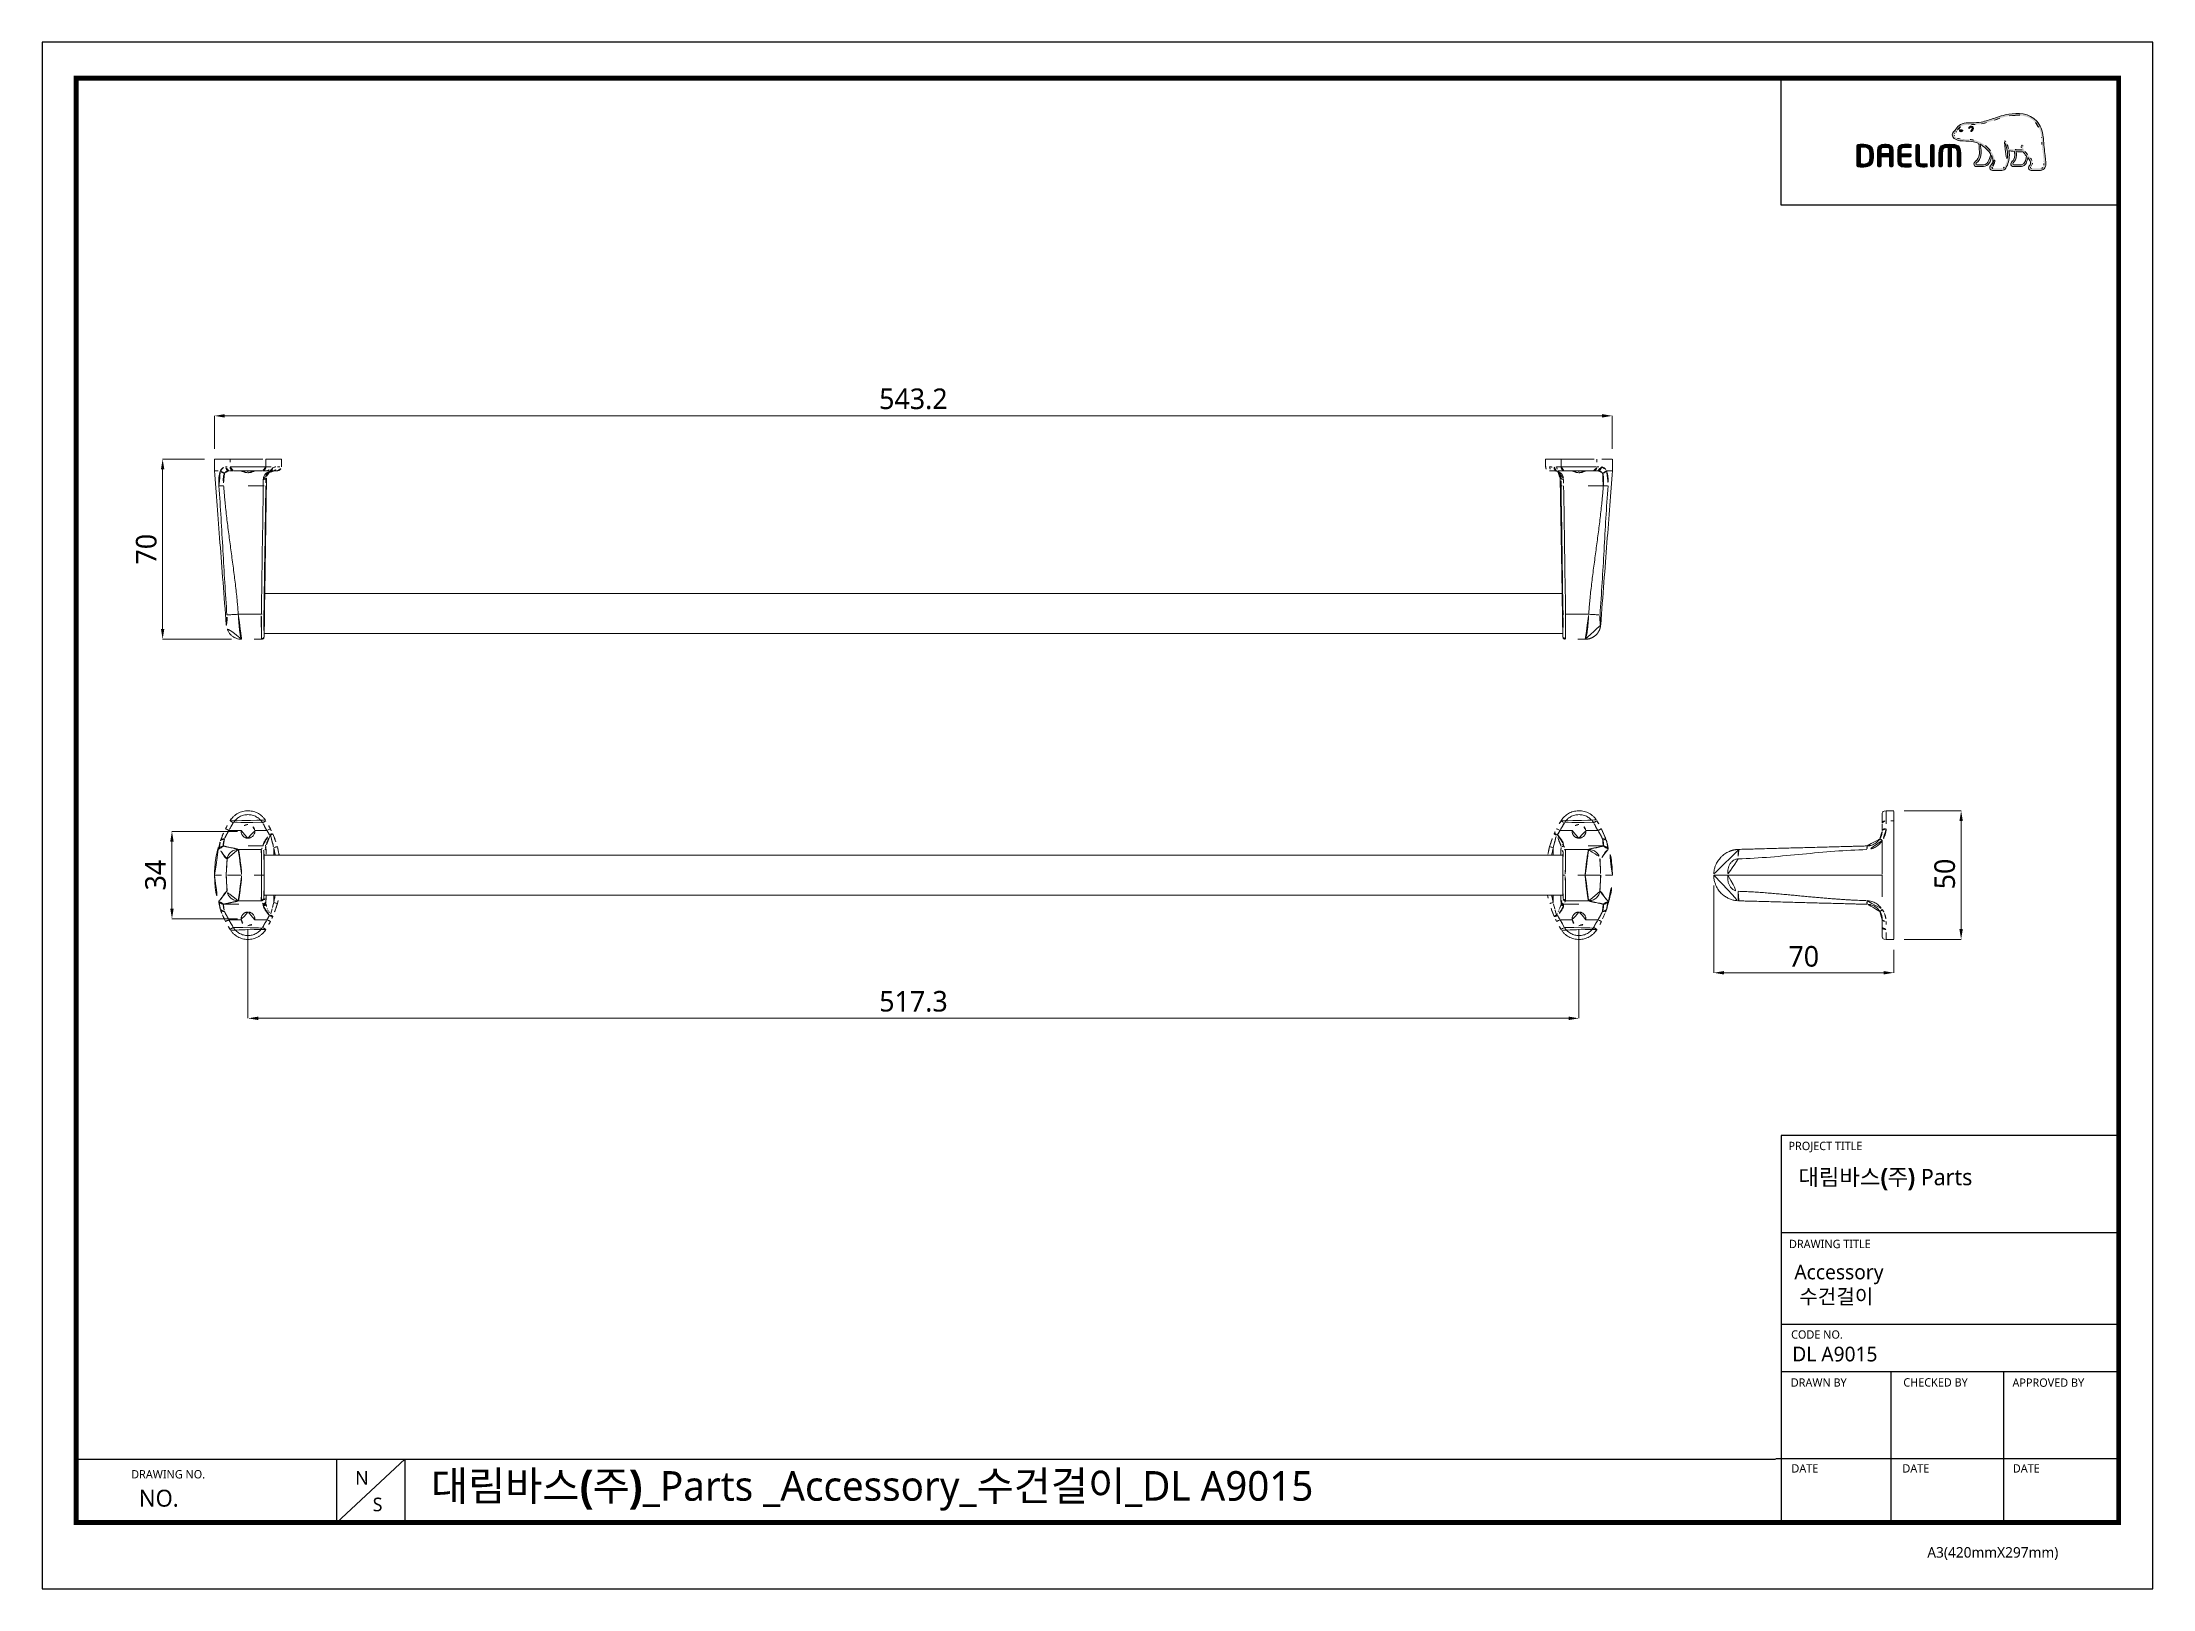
# Model space of a CAD drawing. Extents: x 16296660632 to 16296677930, y -37409619871 to -37409616275.
# Drawn here: x 16296677109 to 16296677930, y -37409616876 to -37409616275 of the extents above; entities outside this region: 1.
import ezdxf

# ---------------------------------------------------------------- set-up
doc = ezdxf.new("R2010")
doc.units = 0
doc.header["$LTSCALE"] = 10
doc.header["$MEASUREMENT"] = 0
doc.header["$PDMODE"] = 3
doc.header["$PDSIZE"] = -10
doc.layers.get('0').update_dxf_attribs({"linetype": 'CONTINUOUS'})
doc.layers.get('DEFPOINTS').update_dxf_attribs({"linetype": 'CONTINUOUS'})
doc.layers.add('레이어 1', color=7, linetype='CONTINUOUS', lineweight=0)
doc.styles.add('Daelim Dimension', font='NanumGothic.ttf')
doc.dimstyles.new('DEFAULT', dxfattribs={"dimscale": 2, "dimtxt": 2, "dimasz": 2, "dimexe": 0, "dimexo": 2, "dimgap": 1, "dimtad": 1, "dimdec": 1, "dimzin": 9, "dimdsep": 46, "dimtxsty": 'Daelim Dimension', "dimcen": 0.5, "dimclrd": 252, "dimclre": 252, "dimclrt": 3, "dimadec": 1, "dimazin": 0, "dimtfac": 1, "dimtdec": 1, "dimtix": 1, "dimtmove": 0, "dimatfit": 3, "dimfxl": 1, "dimtolj": 1, "dimtzin": 1, "dimlwd": 9, "dimlwe": 9, "dimarcsym": 0})

msp = doc.modelspace()

# ---------------------------------------------------------------- texts
at = {"color": 5, "ltscale": 40, "style": 'Daelim Dimension'}
for s, height, p in [('PROJECT TITLE', 3.2369542, (16296677788.016649, -37409616705.968109)), ('DRAWING TITLE', 3.2369542, (16296677788.22419, -37409616744.065323)), ('CODE NO.', 3.2369542, (16296677789.035919, -37409616779.247017)), ('CHECKED BY', 3.2369542, (16296677832.643801, -37409616797.84819)), ('DRAWN BY', 3.2369542, (16296677788.908991, -37409616797.905609)), ('APPROVED BY', 3.2369542, (16296677875.059681, -37409616797.952744)), ('DRAWING NO.', 3.2369542, (16296677143.92144, -37409616833.561523)), ('DATE', 3.2369542, (16296677789.161819, -37409616831.267868)), ('DATE', 3.2369542, (16296677832.299601, -37409616831.267868)), ('DATE', 3.2369542, (16296677875.208521, -37409616831.267868)), ('A3(420mmX297mm)', 4.08538787, (16296677841.976761, -37409616864.33474))]:
    msp.add_text(s, height=height, dxfattribs=at).set_placement(p)
at = {"attachment_point": 1, "style": 'Daelim Dimension'}
for s, insert, char_height, width in [('{\\fPretendard Variable SemiBold|b0|i0|c129|p2;\\C7;대림바스(주)} Parts', (16296677791.86685, -37409616713.278412), 6.345361, 101.98430944), (' Accessory\\P  수건걸이', (16296677788.374901, -37409616750.46196), 5.7238272, 88.69843158), ('DL A9015', (16296677789.498301, -37409616782.358147), 5.7238272, 96.32615889), ('N', (16296677230.97229, -37409616830.717712), 5.297196, 7.39281131), ('NO.', (16296677146.92601, -37409616837.961906), 6.5584328, 41.14335375), ('S', (16296677237.784031, -37409616841.021393), 5.297196, 7.39281131)]:
    msp.add_mtext(s, dxfattribs=dict(at, insert=insert, char_height=char_height, width=width))
at = {"color": 2, "insert": (16296677260.406071, -37409616830.721931), "char_height": 11.49876, "width": 546.05760711, "attachment_point": 1, "style": 'Daelim Dimension'}
msp.add_mtext('{\\fPretendard Variable SemiBold|b0|i0|c129|p2;대림바스(주)}_Parts _Accessory_{\\fGulim|b0|i0|c129|p50;수건걸이}_DL A9015', dxfattribs=at)

# ---------------------------------------------------------------- blocks, each defined once
blk = doc.blocks.new('*D0')
at = {"color": 5, "lineweight": 9, "transparency": 16777216}
for p, q in [((16296677832.95729, -37409616574.11952), (16296677855.11273, -37409616574.11952)), ((16296677855.11273, -37409616578.11952), (16296677855.11273, -37409616620.10088)), ((16296677832.95729, -37409616624.10088), (16296677855.11273, -37409616624.10088))]:
    blk.add_line(p, q, dxfattribs=at)
at = {"color": 5, "transparency": 16777216}
for points in [[(16296677854.44607, -37409616578.11952), (16296677855.7794, -37409616578.11952), (16296677855.11273, -37409616574.11952)], [(16296677854.44607, -37409616620.10088), (16296677855.7794, -37409616620.10088), (16296677855.11273, -37409616624.10088)]]:
    blk.add_solid(points, dxfattribs=at)
at = {"layer": 'DEFPOINTS', "color": 0, "transparency": 16777216}
for p in [(16296677828.95729, -37409616574.11952), (16296677828.95729, -37409616624.10088), (16296677855.11273, -37409616624.10088)]:
    blk.add_point(p, dxfattribs=at)
at = {"color": 7, "transparency": 16777216, "insert": (16296677848.76939, -37409616598.6633), "char_height": 8, "attachment_point": 5, "rotation": 90, "style": 'Daelim Dimension'}
blk.add_mtext('\\A1;50', dxfattribs=at)
blk = doc.blocks.new('*D1')
at = {"color": 5, "lineweight": 9, "transparency": 16777216}
for p, q in [((16296677758.955839, -37409616603.099297), (16296677758.955839, -37409616637.050377)), ((16296677828.957291, -37409616628.100883), (16296677828.957291, -37409616637.050377)), ((16296677762.955839, -37409616637.050377), (16296677824.957291, -37409616637.050377))]:
    blk.add_line(p, q, dxfattribs=at)
at = {"color": 5, "transparency": 16777216}
for points in [[(16296677762.955839, -37409616636.38372), (16296677762.955839, -37409616637.717049), (16296677758.955839, -37409616637.050377)], [(16296677824.957291, -37409616636.38372), (16296677824.957291, -37409616637.717049), (16296677828.957291, -37409616637.050377)]]:
    blk.add_solid(points, dxfattribs=at)
at = {"layer": 'DEFPOINTS', "color": 0, "transparency": 16777216}
for p in [(16296677758.955839, -37409616599.099297), (16296677828.957291, -37409616624.100883), (16296677828.957291, -37409616637.050377)]:
    blk.add_point(p, dxfattribs=at)
at = {"color": 7, "transparency": 16777216, "insert": (16296677793.95656, -37409616630.724213), "char_height": 8, "attachment_point": 5, "style": 'Daelim Dimension'}
blk.add_mtext('\\A1;70', dxfattribs=at)
blk = doc.blocks.new('*D2')
at = {"color": 5, "lineweight": 9, "transparency": 16777216}
for p, q in [((16296677176.305389, -37409616433.439667), (16296677176.305389, -37409616420.620033)), ((16296677180.305389, -37409616420.620033), (16296677715.534809, -37409616420.620033)), ((16296677719.534809, -37409616433.439667), (16296677719.534809, -37409616420.620033))]:
    blk.add_line(p, q, dxfattribs=at)
at = {"color": 5, "transparency": 16777216}
for points in [[(16296677180.305389, -37409616419.953362), (16296677180.305389, -37409616421.28669), (16296677176.305389, -37409616420.620033)], [(16296677715.534809, -37409616419.953362), (16296677715.534809, -37409616421.28669), (16296677719.534809, -37409616420.620033)]]:
    blk.add_solid(points, dxfattribs=at)
at = {"layer": 'DEFPOINTS', "color": 0, "transparency": 16777216}
for p in [(16296677719.534809, -37409616420.620033), (16296677176.305389, -37409616437.439667), (16296677719.534809, -37409616437.439667)]:
    blk.add_point(p, dxfattribs=at)
at = {"color": 7, "transparency": 16777216, "insert": (16296677447.920099, -37409616414.059227), "char_height": 8, "attachment_point": 5, "style": 'Daelim Dimension'}
blk.add_mtext('\\A1;543.2', dxfattribs=at)
blk = doc.blocks.new('*D3')
at = {"color": 5, "lineweight": 9, "transparency": 16777216}
for p, q in [((16296677172.37406, -37409616437.439667), (16296677156.144979, -37409616437.439667)), ((16296677156.144979, -37409616441.439667), (16296677156.144979, -37409616503.440826)), ((16296677182.8624, -37409616507.440826), (16296677156.144979, -37409616507.440826))]:
    blk.add_line(p, q, dxfattribs=at)
at = {"color": 5, "transparency": 16777216}
for points in [[(16296677155.478319, -37409616441.439667), (16296677156.811649, -37409616441.439667), (16296677156.144979, -37409616437.439667)], [(16296677155.478319, -37409616503.440826), (16296677156.811649, -37409616503.440826), (16296677156.144979, -37409616507.440826)]]:
    blk.add_solid(points, dxfattribs=at)
at = {"layer": 'DEFPOINTS', "color": 0, "transparency": 16777216}
for p in [(16296677176.37406, -37409616437.439667), (16296677156.144979, -37409616507.440826), (16296677186.8624, -37409616507.440826)]:
    blk.add_point(p, dxfattribs=at)
at = {"color": 7, "transparency": 16777216, "insert": (16296677149.81881, -37409616472.440247), "char_height": 8, "attachment_point": 5, "rotation": 90, "style": 'Daelim Dimension'}
blk.add_mtext('\\A1;70', dxfattribs=at)
blk = doc.blocks.new('*D4')
at = {"color": 5, "lineweight": 9, "transparency": 16777216}
for p, q in [((16296677189.30537, -37409616620.09404), (16296677189.30537, -37409616654.751022)), ((16296677706.603531, -37409616620.09404), (16296677706.603531, -37409616654.751022)), ((16296677193.30537, -37409616654.751022), (16296677702.603531, -37409616654.751022))]:
    blk.add_line(p, q, dxfattribs=at)
at = {"color": 5, "transparency": 16777216}
for points in [[(16296677193.30537, -37409616654.084358), (16296677193.30537, -37409616655.417686), (16296677189.30537, -37409616654.751022)], [(16296677702.603531, -37409616654.084358), (16296677702.603531, -37409616655.417686), (16296677706.603531, -37409616654.751022)]]:
    blk.add_solid(points, dxfattribs=at)
at = {"layer": 'DEFPOINTS', "color": 0, "transparency": 16777216}
for p in [(16296677189.30537, -37409616616.09404), (16296677706.603531, -37409616616.09404), (16296677706.603531, -37409616654.751022)]:
    blk.add_point(p, dxfattribs=at)
at = {"color": 7, "transparency": 16777216, "insert": (16296677447.954451, -37409616648.190224), "char_height": 8, "attachment_point": 5, "style": 'Daelim Dimension'}
blk.add_mtext('\\A1;517.3', dxfattribs=at)
blk = doc.blocks.new('*D5')
at = {"color": 5, "lineweight": 9, "transparency": 16777216}
for p, q in [((16296677185.30537, -37409616582.09799), (16296677159.76819, -37409616582.09799)), ((16296677159.76819, -37409616586.09799), (16296677159.76819, -37409616612.09404)), ((16296677185.30537, -37409616616.09404), (16296677159.76819, -37409616616.09404))]:
    blk.add_line(p, q, dxfattribs=at)
at = {"color": 5, "transparency": 16777216}
for points in [[(16296677159.10153, -37409616586.09799), (16296677160.43486, -37409616586.09799), (16296677159.76819, -37409616582.09799)], [(16296677159.10153, -37409616612.09404), (16296677160.43486, -37409616612.09404), (16296677159.76819, -37409616616.09404)]]:
    blk.add_solid(points, dxfattribs=at)
at = {"layer": 'DEFPOINTS', "color": 0, "transparency": 16777216}
for p in [(16296677189.30537, -37409616582.09799), (16296677159.76819, -37409616616.09404), (16296677189.30537, -37409616616.09404)]:
    blk.add_point(p, dxfattribs=at)
at = {"color": 7, "transparency": 16777216, "insert": (16296677153.40768, -37409616599.09602), "char_height": 8, "attachment_point": 5, "rotation": 90, "style": 'Daelim Dimension'}
blk.add_mtext('\\A1;34', dxfattribs=at)

# ---------------------------------------------------------------- dimensions: what is measured, and where the dimension line sits
for base, p1, p2, picture, middle in [((16296677719.534809, -37409616420.620033), (16296677176.305389, -37409616437.439667), (16296677719.534809, -37409616437.439667), '*D2', (16296677447.920099, -37409616414.059227)), ((16296677828.957291, -37409616637.050377), (16296677758.955839, -37409616599.099297), (16296677828.957291, -37409616624.100883), '*D1', (16296677793.95656, -37409616630.724213)), ((16296677706.603531, -37409616654.751022), (16296677189.30537, -37409616616.09404), (16296677706.603531, -37409616616.09404), '*D4', (16296677447.954451, -37409616648.190224))]:
    dim = msp.add_linear_dim(base=base, p1=p1, p2=p2, dimstyle='DEFAULT', override={"dimtxt": 4, "dimclrd": 5, "dimclre": 5, "dimclrt": 7})
    dim.commit()
    dim.dimension.update_dxf_attribs({"geometry": picture, "text_midpoint": middle})
for base, p1, p2, picture, middle in [((16296677156.144979, -37409616507.440826), (16296677176.37406, -37409616437.439667), (16296677186.8624, -37409616507.440826), '*D3', (16296677156.144991, -37409616472.440247)), ((16296677855.11273, -37409616624.100883), (16296677828.957291, -37409616574.119522), (16296677828.957291, -37409616624.100883), '*D0', (16296677855.11274, -37409616598.6633))]:
    dim = msp.add_linear_dim(base=base, p1=p1, p2=p2, angle=90, dimstyle='DEFAULT', override={"dimtxt": 4, "dimclrd": 5, "dimclre": 5, "dimclrt": 7})
    dim.commit()
    dim.dimension.update_dxf_attribs({"geometry": picture, "text_midpoint": middle, "dimtype": 160})
dim = msp.add_linear_dim(base=(16296677159.76819, -37409616616.09404), p1=(16296677189.30537, -37409616582.097992), p2=(16296677189.30537, -37409616616.09404), angle=90, dimstyle='DEFAULT', override={"dimtxt": 4, "dimclrd": 5, "dimclre": 5, "dimclrt": 7})
dim.commit()
dim.dimension.update_dxf_attribs({"geometry": '*D5', "text_midpoint": (16296677153.407681, -37409616599.096024)})

# ---------------------------------------------------------------- hatches: boundary and pattern name
at = {"ltscale": 0.5}
h = msp.add_hatch(color=5, dxfattribs=at)
h.set_gradient(color1=(0, 0, 255), one_color=1, tint=1)
edge = h.paths.add_edge_path(flags=16)
edge.add_spline(control_points=[(16296660653.825001, -37409619854.891739), (16296660653.825001, -37409619862.145737), (16296660650.51771, -37409619865.679031), (16296660643.69503, -37409619865.679031), (16296660643.69503, -37409619865.679031), (16296660639.022791, -37409619865.590843), (16296660637.81632, -37409619865.563271), (16296660637.81632, -37409619865.563271), (16296660637.81632, -37409619837.724129), (16296660637.81632, -37409619837.724129), (16296660640.23064, -37409619837.478844), (16296660643.66058, -37409619837.438873), (16296660643.70261, -37409619837.438873), (16296660650.705811, -37409619837.438873), (16296660653.825001, -37409619840.775108), (16296660653.825001, -37409619848.194473), (16296660653.825001, -37409619848.194473), (16296660653.825001, -37409619854.891739), (16296660653.825001, -37409619854.891739)], knot_values=[0, 0, 0, 0, 1, 1, 1, 2, 2, 2, 3, 3, 3, 4, 4, 4, 5, 5, 5, 6, 6, 6, 6], degree=3, periodic=0)
edge = h.paths.add_edge_path()
edge.add_spline(control_points=[(16296660643.69503, -37409619832.221619), (16296660639.904051, -37409619832.221619), (16296660634.994089, -37409619832.448303), (16296660633.39006, -37409619832.69635), (16296660632.37995, -37409619832.870667), (16296660631.737789, -37409619833.622391), (16296660631.737789, -37409619834.616653), (16296660631.737789, -37409619834.616653), (16296660631.737789, -37409619868.454399), (16296660631.737789, -37409619868.454399), (16296660631.737789, -37409619869.523758), (16296660632.38271, -37409619870.233437), (16296660633.440359, -37409619870.430496), (16296660634.95689, -37409619870.662018), (16296660639.85375, -37409619870.896294), (16296660643.69503, -37409619870.896294), (16296660654.267349, -37409619870.896294), (16296660659.84634, -37409619865.351059), (16296660659.84634, -37409619854.891739), (16296660659.84634, -37409619854.891739), (16296660659.84634, -37409619848.194473), (16296660659.84634, -37409619848.194473), (16296660659.84634, -37409619837.750313), (16296660654.267349, -37409619832.221619), (16296660643.69503, -37409619832.221619)], knot_values=[0, 0, 0, 0, 1, 1, 1, 2, 2, 2, 3, 3, 3, 4, 4, 4, 5, 5, 5, 6, 6, 6, 7, 7, 7, 8, 8, 8, 8], degree=3, periodic=0)
at = {"layer": '레이어 1'}
h = msp.add_hatch(color=5, dxfattribs=at)
h.dxf.hatch_style = 1
edge = h.paths.add_edge_path(flags=16)
edge.add_spline(control_points=[(16296677886.849859, -37409616324.093361), (16296677886.492451, -37409616324.489014), (16296677886.043301, -37409616324.492561), (16296677886.023861, -37409616324.492561), (16296677886.023861, -37409616324.492561), (16296677882.425911, -37409616324.492561), (16296677882.425911, -37409616324.492561), (16296677882.29372, -37409616324.492561), (16296677882.192711, -37409616324.459419), (16296677882.1273, -37409616324.394836), (16296677882.072701, -37409616324.341362), (16296677882.046181, -37409616324.260033), (16296677882.046181, -37409616324.159233), (16296677882.046181, -37409616323.956329), (16296677882.194281, -37409616323.769783), (16296677882.351641, -37409616323.571732), (16296677882.49753, -37409616323.384308), (16296677882.63611, -37409616323.206596), (16296677882.71369, -37409616322.988213), (16296677882.910629, -37409616322.458191), (16296677882.890511, -37409616321.892776), (16296677882.65534, -37409616321.394577), (16296677882.230499, -37409616320.493202), (16296677881.600149, -37409616319.785027), (16296677880.98922, -37409616319.100708), (16296677880.98922, -37409616319.100708), (16296677880.78232, -37409616318.873489), (16296677880.78232, -37409616318.871277), (16296677879.988159, -37409616317.98629), (16296677879.16745, -37409616317.070763), (16296677879.102711, -37409616315.82946), (16296677879.087891, -37409616315.583672), (16296677878.974291, -37409616315.435127), (16296677878.81625, -37409616315.441757), (16296677878.81625, -37409616315.441757), (16296677878.583481, -37409616315.553589), (16296677878.578421, -37409616315.553589), (16296677878.515421, -37409616315.623016), (16296677878.48028, -37409616315.726433), (16296677878.48028, -37409616315.845383), (16296677878.48028, -37409616315.845383), (16296677878.482269, -37409616315.887352), (16296677878.482269, -37409616315.88781), (16296677878.514099, -37409616316.336502), (16296677878.62108, -37409616316.776787), (16296677878.809179, -37409616317.233856), (16296677878.809179, -37409616317.233856), (16296677878.827539, -37409616317.279861), (16296677878.827539, -37409616317.279861), (16296677878.827539, -37409616317.279861), (16296677878.778879, -37409616317.281609), (16296677878.778879, -37409616317.281609), (16296677876.469101, -37409616317.373138), (16296677874.204651, -37409616316.937263), (16296677873.538679, -37409616316.776787), (16296677873.127991, -37409616315.124352), (16296677872.46183, -37409616314.028931), (16296677872.433081, -37409616313.982513), (16296677872.381359, -37409616313.896751), (16296677872.2987, -37409616313.830872), (16296677872.21912, -37409616313.807877), (16296677872.21912, -37409616313.807877), (16296677872.024599, -37409616313.837059), (16296677872.00075, -37409616313.840157), (16296677871.98439, -37409616313.864471), (16296677871.95035, -37409616313.910439), (16296677871.8752, -37409616314.011253), (16296677871.8752, -37409616314.011253), (16296677871.865931, -37409616314.09214), (16296677871.865931, -37409616314.09214), (16296677871.865931, -37409616314.09214), (16296677871.927349, -37409616314.309631), (16296677871.927349, -37409616314.309631), (16296677871.97776, -37409616314.396721), (16296677873.163799, -37409616316.474419), (16296677873.163799, -37409616319.226257), (16296677873.163799, -37409616320.923782), (16296677872.71776, -37409616322.52536), (16296677871.83807, -37409616323.985962), (16296677871.627859, -37409616324.336487), (16296677871.35091, -37409616324.492561), (16296677870.938919, -37409616324.492561), (16296677870.938919, -37409616324.492561), (16296677867.392229, -37409616324.492561), (16296677867.392229, -37409616324.492561), (16296677867.274651, -37409616324.492561), (16296677867.029301, -37409616324.409889), (16296677867.029301, -37409616324.153481), (16296677867.029301, -37409616324.012016), (16296677867.160379, -37409616323.779938), (16296677867.378771, -37409616323.535477), (16296677868.856779, -37409616321.889687), (16296677868.00407, -37409616319.319077), (16296677866.58659, -37409616317.625549), (16296677865.217501, -37409616315.992126), (16296677862.983101, -37409616313.936531), (16296677860.11412, -37409616313.425941), (16296677859.09737, -37409616313.248253), (16296677857.426611, -37409616313.149239), (16296677856.077181, -37409616313.069191), (16296677856.077181, -37409616313.069191), (16296677854.713209, -37409616312.988297), (16296677854.713209, -37409616312.988297), (16296677854.01321, -37409616312.934807), (16296677852.856331, -37409616312.50425), (16296677852.504219, -37409616311.837593), (16296677852.355471, -37409616311.561317), (16296677852.372271, -37409616311.281067), (16296677852.558809, -37409616310.958801), (16296677852.676189, -37409616310.764313), (16296677852.83732, -37409616310.597198), (16296677853.04001, -37409616310.393837), (16296677853.26412, -37409616310.167068), (16296677853.494671, -37409616309.932327), (16296677853.67416, -37409616309.622887), (16296677853.67416, -37409616309.622887), (16296677853.725651, -37409616309.526077), (16296677853.725651, -37409616309.526077), (16296677854.41062, -37409616308.215797), (16296677855.82168, -37409616307.523956), (16296677857.921261, -37409616307.468277), (16296677857.921261, -37409616307.468277), (16296677859.105339, -37409616307.455017), (16296677859.105339, -37409616307.455017), (16296677860.405439, -37409616307.448387), (16296677861.880619, -37409616307.440872), (16296677863.09272, -37409616307.180038), (16296677864.795111, -37409616306.814018), (16296677866.503019, -37409616306.230492), (16296677868.010241, -37409616305.716843), (16296677868.010241, -37409616305.716843), (16296677868.05843, -37409616305.70092), (16296677868.05843, -37409616305.70092), (16296677869.922609, -37409616305.063461), (16296677871.850439, -37409616304.40432), (16296677873.82115, -37409616304.083397), (16296677876.97506, -37409616303.561333), (16296677881.30615, -37409616303.578552), (16296677884.03104, -37409616306.637627), (16296677885.290489, -37409616308.053993), (16296677886.066299, -37409616310.001732), (16296677886.333309, -37409616312.428223), (16296677886.333309, -37409616312.428223), (16296677886.323151, -37409616312.420273), (16296677886.313841, -37409616312.411873), (16296677886.335501, -37409616312.460022), (16296677886.35585, -37409616312.732368), (16296677886.46813, -37409616314.276039), (16296677886.50041, -37409616315.018257), (16296677886.53446, -37409616315.785683), (16296677886.72851, -37409616317.209572), (16296677886.72851, -37409616317.209572), (16296677887.27844, -37409616321.971458), (16296677887.27844, -37409616321.971458), (16296677887.27844, -37409616321.971458), (16296677887.31115, -37409616322.550133), (16296677887.31115, -37409616322.550133), (16296677887.31115, -37409616323.233566), (16296677887.156429, -37409616323.752991), (16296677886.849859, -37409616324.093361)], knot_values=[0, 0, 0, 0, 1, 1, 1, 2, 2, 2, 3, 3, 3, 4, 4, 4, 5, 5, 5, 6, 6, 6, 7, 7, 7, 8, 8, 8, 9, 9, 9, 10, 10, 10, 11, 11, 11, 12, 12, 12, 13, 13, 13, 14, 14, 14, 15, 15, 15, 16, 16, 16, 17, 17, 17, 18, 18, 18, 19, 19, 19, 20, 20, 20, 21, 21, 21, 22, 22, 22, 23, 23, 23, 24, 24, 24, 25, 25, 25, 26, 26, 26, 27, 27, 27, 28, 28, 28, 29, 29, 29, 30, 30, 30, 31, 31, 31, 32, 32, 32, 33, 33, 33, 34, 34, 34, 35, 35, 35, 36, 36, 36, 37, 37, 37, 38, 38, 38, 39, 39, 39, 40, 40, 40, 41, 41, 41, 42, 42, 42, 43, 43, 43, 44, 44, 44, 45, 45, 45, 46, 46, 46, 47, 47, 47, 48, 48, 48, 49, 49, 49, 50, 50, 50, 51, 51, 51, 52, 52, 52, 53, 53, 53, 53], degree=3, periodic=0)
edge = h.paths.add_edge_path(flags=16)
edge.add_spline(control_points=[(16296677878.53245, -37409616323.06424), (16296677878.53245, -37409616323.06424), (16296677875.597361, -37409616323.06424), (16296677875.597361, -37409616323.06424), (16296677875.38032, -37409616323.06424), (16296677875.208799, -37409616322.890953), (16296677875.208799, -37409616322.669907), (16296677875.208799, -37409616322.515648), (16296677875.342739, -37409616322.319366), (16296677875.4694, -37409616322.184532), (16296677876.06641, -37409616321.612953), (16296677876.677099, -37409616320.826088), (16296677876.677099, -37409616319.332336), (16296677876.677099, -37409616319.332336), (16296677876.639311, -37409616318.653778), (16296677876.639311, -37409616318.651138), (16296677876.639311, -37409616318.651138), (16296677876.531441, -37409616317.991119), (16296677876.531441, -37409616317.991119), (16296677876.531441, -37409616317.991119), (16296677876.52392, -37409616317.949562), (16296677876.52392, -37409616317.949562), (16296677876.52392, -37409616317.949562), (16296677876.56724, -37409616317.952667), (16296677876.56724, -37409616317.952667), (16296677877.114531, -37409616317.991997), (16296677878.179461, -37409616318.051262), (16296677879.196199, -37409616318.003059), (16296677879.454359, -37409616318.413742), (16296677879.87035, -37409616318.942001), (16296677880.477739, -37409616319.645767), (16296677880.449869, -37409616319.995903), (16296677880.159901, -37409616323.06424), (16296677878.53245, -37409616323.06424)], knot_values=[0, 0, 0, 0, 1, 1, 1, 2, 2, 2, 3, 3, 3, 4, 4, 4, 5, 5, 5, 6, 6, 6, 7, 7, 7, 8, 8, 8, 9, 9, 9, 10, 10, 10, 11, 11, 11, 11], degree=3, periodic=0)
edge = h.paths.add_edge_path(flags=16)
edge.add_spline(control_points=[(16296677863.80489, -37409616323.06424), (16296677863.80489, -37409616323.06424), (16296677861.228559, -37409616323.06424), (16296677861.228559, -37409616323.06424), (16296677861.035379, -37409616323.06424), (16296677860.827591, -37409616322.905098), (16296677860.827591, -37409616322.669907), (16296677860.827591, -37409616322.527153), (16296677860.94739, -37409616322.350311), (16296677861.165791, -37409616322.174797), (16296677861.81782, -37409616321.655388), (16296677862.80583, -37409616320.869392), (16296677862.912821, -37409616318.699303), (16296677862.912821, -37409616318.699303), (16296677862.92761, -37409616318.107384), (16296677862.92761, -37409616318.107384), (16296677862.92761, -37409616317.184357), (16296677862.716101, -37409616316.069939), (16296677862.515421, -37409616315.073967), (16296677862.515421, -37409616315.073967), (16296677862.482679, -37409616314.972313), (16296677862.482679, -37409616314.972313), (16296677862.482679, -37409616314.972313), (16296677862.567129, -37409616315.038162), (16296677862.567129, -37409616315.038162), (16296677862.95126, -37409616315.274651), (16296677865.05549, -37409616316.700737), (16296677866.5488, -37409616318.80764), (16296677866.424999, -37409616319.804909), (16296677865.8627, -37409616323.06424), (16296677863.80489, -37409616323.06424)], knot_values=[0, 0, 0, 0, 1, 1, 1, 2, 2, 2, 3, 3, 3, 4, 4, 4, 5, 5, 5, 6, 6, 6, 7, 7, 7, 8, 8, 8, 9, 9, 9, 10, 10, 10, 10], degree=3, periodic=0)
edge = h.paths.add_edge_path()
edge.add_spline(control_points=[(16296677888.00564, -37409616321.899406), (16296677888.00473, -37409616321.892776), (16296677887.458361, -37409616317.11055), (16296677887.458361, -37409616317.11055), (16296677887.2561, -37409616315.681374), (16296677887.226919, -37409616314.919243), (16296677887.20063, -37409616314.243767), (16296677887.20063, -37409616314.243767), (16296677887.065371, -37409616312.355713), (16296677887.065371, -37409616312.35437), (16296677886.77759, -37409616309.770103), (16296677885.94121, -37409616307.682671), (16296677884.57832, -37409616306.156227), (16296677881.63418, -37409616302.848251), (16296677877.038271, -37409616302.813316), (16296677873.69981, -37409616303.363708), (16296677871.652399, -37409616303.702332), (16296677869.695391, -37409616304.370323), (16296677867.803341, -37409616305.017479), (16296677867.803341, -37409616305.017479), (16296677867.74235, -37409616305.039124), (16296677867.74235, -37409616305.039124), (16296677866.26322, -37409616305.54351), (16296677864.584681, -37409616306.117767), (16296677862.937571, -37409616306.468742), (16296677861.805889, -37409616306.710564), (16296677860.388639, -37409616306.721619), (16296677859.1367, -37409616306.728249), (16296677859.1367, -37409616306.728249), (16296677857.897619, -37409616306.743271), (16296677857.897619, -37409616306.743271), (16296677855.516661, -37409616306.802078), (16296677853.894939, -37409616307.626541), (16296677853.075809, -37409616309.192757), (16296677853.075809, -37409616309.192757), (16296677853.0389, -37409616309.260384), (16296677853.0389, -37409616309.260384), (16296677852.90341, -37409616309.497787), (16296677852.70249, -37409616309.699364), (16296677852.52257, -37409616309.879738), (16296677852.324301, -37409616310.079536), (16296677852.10084, -37409616310.303658), (16296677851.93021, -37409616310.593643), (16296677851.75889, -37409616310.884087), (16296677851.672489, -37409616311.178497), (16296677851.672489, -37409616311.467613), (16296677851.672489, -37409616311.710739), (16296677851.73348, -37409616311.949463), (16296677851.855949, -37409616312.177559), (16296677852.362101, -37409616313.133324), (16296677853.80588, -37409616313.649178), (16296677854.66745, -37409616313.710617), (16296677854.66745, -37409616313.710617), (16296677855.93572, -37409616313.790207), (16296677855.966009, -37409616313.792862), (16296677857.234079, -37409616313.864471), (16296677858.970711, -37409616313.964813), (16296677859.984591, -37409616314.14386), (16296677860.57741, -37409616314.248619), (16296677861.251101, -37409616314.46125), (16296677861.871759, -37409616314.753471), (16296677861.91596, -37409616314.914383), (16296677862.238211, -37409616316.347107), (16296677862.238211, -37409616318.108269), (16296677862.238211, -37409616318.108269), (16296677862.22452, -37409616318.667061), (16296677862.22452, -37409616318.667061), (16296677862.131029, -37409616320.524139), (16296677861.32139, -37409616321.173103), (16296677860.72814, -37409616321.647873), (16296677860.668011, -37409616321.695183), (16296677860.139311, -37409616322.134148), (16296677860.10128, -37409616322.662407), (16296677860.074329, -37409616322.96125), (16296677860.159849, -37409616323.233566), (16296677860.34133, -37409616323.42939), (16296677860.53804, -37409616323.641579), (16296677860.837111, -37409616323.748993), (16296677861.228559, -37409616323.748993), (16296677861.228559, -37409616323.748993), (16296677863.80489, -37409616323.748993), (16296677863.80489, -37409616323.748993), (16296677865.733191, -37409616323.748993), (16296677866.687149, -37409616321.672653), (16296677866.97735, -37409616319.727547), (16296677866.97735, -37409616319.727547), (16296677866.98333, -37409616319.453918), (16296677866.98333, -37409616319.453918), (16296677866.98333, -37409616319.453918), (16296677867.06292, -37409616319.59095), (16296677867.06292, -37409616319.59095), (16296677867.310221, -37409616320.141312), (16296677867.459009, -37409616320.799118), (16296677867.459009, -37409616321.294647), (16296677867.459009, -37409616321.990044), (16296677867.2437, -37409616322.597427), (16296677866.834789, -37409616323.050087), (16296677866.731581, -37409616323.152222), (16296677866.21591, -37409616323.686661), (16296677866.21591, -37409616324.220238), (16296677866.21591, -37409616324.220238), (16296677866.220551, -37409616324.308212), (16296677866.220551, -37409616324.308212), (16296677866.293711, -37409616324.938606), (16296677866.803841, -37409616325.220192), (16296677867.27774, -37409616325.220192), (16296677867.27774, -37409616325.220192), (16296677870.938919, -37409616325.220192), (16296677870.938919, -37409616325.220192), (16296677871.599791, -37409616325.220192), (16296677872.12649, -37409616324.922653), (16296677872.464899, -37409616324.361267), (16296677873.39657, -37409616322.814484), (16296677873.868679, -37409616321.134644), (16296677873.868679, -37409616319.369919), (16296677873.868679, -37409616318.819099), (16296677873.81674, -37409616318.231171), (16296677873.715071, -37409616317.621117), (16296677873.715071, -37409616317.621117), (16296677873.706221, -37409616317.572487), (16296677873.706221, -37409616317.572487), (16296677873.706221, -37409616317.572487), (16296677873.75485, -37409616317.582672), (16296677873.75485, -37409616317.582672), (16296677874.195351, -37409616317.667976), (16296677874.90399, -37409616317.790871), (16296677875.779699, -37409616317.885468), (16296677875.779699, -37409616317.885468), (16296677875.805149, -37409616317.888573), (16296677875.805149, -37409616317.888573), (16296677875.805149, -37409616317.888573), (16296677875.92296, -37409616318.559639), (16296677875.92296, -37409616318.559639), (16296677875.92296, -37409616318.559639), (16296677875.948799, -37409616318.718758), (16296677875.948799, -37409616318.721413), (16296677875.948799, -37409616318.721413), (16296677875.98373, -37409616319.315117), (16296677875.98373, -37409616319.315117), (16296677875.98373, -37409616320.739891), (16296677875.33654, -37409616321.359657), (16296677874.988649, -37409616321.69207), (16296677874.98377, -37409616321.696503), (16296677874.4984, -37409616322.189827), (16296677874.445789, -37409616322.62748), (16296677874.445789, -37409616322.62748), (16296677874.429001, -37409616322.761879), (16296677874.429001, -37409616322.761879), (16296677874.429001, -37409616322.899353), (16296677874.46435, -37409616323.169022), (16296677874.70483, -37409616323.417473), (16296677874.91659, -37409616323.638062), (16296677875.244381, -37409616323.748993), (16296677875.68025, -37409616323.748993), (16296677875.68025, -37409616323.748993), (16296677878.53245, -37409616323.748993), (16296677878.53245, -37409616323.748993), (16296677880.264669, -37409616323.748993), (16296677880.786079, -37409616321.546654), (16296677880.996281, -37409616320.312393), (16296677880.996281, -37409616320.312393), (16296677881.00602, -37409616320.185081), (16296677881.00602, -37409616320.185081), (16296677881.00602, -37409616320.185081), (16296677881.07453, -37409616320.278358), (16296677881.07453, -37409616320.278358), (16296677881.47394, -37409616320.788513), (16296677881.82427, -37409616321.355659), (16296677881.992901, -37409616321.70845), (16296677882.08153, -37409616321.891891), (16296677882.12929, -37409616322.095688), (16296677882.12929, -37409616322.299927), (16296677882.12929, -37409616322.299927), (16296677882.064739, -37409616322.712807), (16296677882.064739, -37409616322.712807), (16296677881.997999, -37409616322.936928), (16296677881.845039, -37409616323.143372), (16296677881.69541, -37409616323.343193), (16296677881.475901, -37409616323.628319), (16296677881.249571, -37409616323.924057), (16296677881.249571, -37409616324.283012), (16296677881.249571, -37409616324.283012), (16296677881.2708, -37409616324.480614), (16296677881.2708, -37409616324.480614), (16296677881.375111, -37409616324.957161), (16296677881.761271, -37409616325.220192), (16296677882.357389, -37409616325.220192), (16296677882.357389, -37409616325.220192), (16296677886.022091, -37409616325.220192), (16296677886.022091, -37409616325.220192), (16296677886.10253, -37409616325.220192), (16296677886.818689, -37409616325.202507), (16296677887.37966, -37409616324.595543), (16296677887.827459, -37409616324.110619), (16296677888.04497, -37409616323.443947), (16296677888.04497, -37409616322.558952), (16296677888.04497, -37409616322.558952), (16296677888.006069, -37409616321.902496), (16296677888.00564, -37409616321.899406)], knot_values=[0, 0, 0, 0, 1, 1, 1, 2, 2, 2, 3, 3, 3, 4, 4, 4, 5, 5, 5, 6, 6, 6, 7, 7, 7, 8, 8, 8, 9, 9, 9, 10, 10, 10, 11, 11, 11, 12, 12, 12, 13, 13, 13, 14, 14, 14, 15, 15, 15, 16, 16, 16, 17, 17, 17, 18, 18, 18, 19, 19, 19, 20, 20, 20, 21, 21, 21, 22, 22, 22, 23, 23, 23, 24, 24, 24, 25, 25, 25, 26, 26, 26, 27, 27, 27, 28, 28, 28, 29, 29, 29, 30, 30, 30, 31, 31, 31, 32, 32, 32, 33, 33, 33, 34, 34, 34, 35, 35, 35, 36, 36, 36, 37, 37, 37, 38, 38, 38, 39, 39, 39, 40, 40, 40, 41, 41, 41, 42, 42, 42, 43, 43, 43, 44, 44, 44, 45, 45, 45, 46, 46, 46, 47, 47, 47, 48, 48, 48, 49, 49, 49, 50, 50, 50, 51, 51, 51, 52, 52, 52, 53, 53, 53, 54, 54, 54, 55, 55, 55, 56, 56, 56, 57, 57, 57, 58, 58, 58, 59, 59, 59, 60, 60, 60, 61, 61, 61, 62, 62, 62, 63, 63, 63, 64, 64, 64, 65, 65, 65, 66, 66, 66, 66], degree=3, periodic=0)
edge = h.paths.add_edge_path(flags=0)
edge.add_spline(control_points=[(16296677854.60512, -37409616309.531807), (16296677854.60512, -37409616309.531807), (16296677855.13825, -37409616309.290901), (16296677855.7987, -37409616309.545517), (16296677855.7987, -37409616309.545517), (16296677855.88048, -37409616309.580437), (16296677855.773939, -37409616309.731194), (16296677855.452339, -37409616310.163528), (16296677855.13538, -37409616310.256813), (16296677855.13538, -37409616310.256813), (16296677855.13538, -37409616310.256813), (16296677854.905741, -37409616310.3377), (16296677854.776661, -37409616310.181213), (16296677854.515829, -37409616309.875313), (16296677854.507891, -37409616309.697151), (16296677854.507891, -37409616309.697151), (16296677854.507891, -37409616309.697151), (16296677854.480909, -37409616309.56498), (16296677854.60512, -37409616309.531807)], knot_values=[0, 0, 0, 0, 1, 1, 1, 2, 2, 2, 3, 3, 3, 4, 4, 4, 5, 5, 5, 6, 6, 6, 6], degree=3, periodic=0)
edge = h.paths.add_edge_path(flags=0)
edge.add_spline(control_points=[(16296677858.123289, -37409616308.551323), (16296677858.04348, -37409616308.63842), (16296677858.0373, -37409616308.783417), (16296677858.123289, -37409616308.859894), (16296677858.205521, -37409616308.934151), (16296677858.34807, -37409616308.914703), (16296677858.427641, -37409616308.827187), (16296677858.470079, -37409616308.783417), (16296677858.907721, -37409616308.263992), (16296677859.28525, -37409616308.529663), (16296677859.423161, -37409616308.628693), (16296677859.4802, -37409616308.769257), (16296677859.459869, -37409616308.950943), (16296677859.427601, -37409616309.242264), (16296677859.174959, -37409616309.572937), (16296677858.99835, -37409616309.686096), (16296677858.899549, -37409616309.746223), (16296677858.834351, -37409616309.875313), (16296677858.881201, -37409616309.979637), (16296677858.92762, -37409616310.083504), (16296677859.059799, -37409616310.114471), (16296677859.16588, -37409616310.064949), (16296677859.48196, -37409616309.913757), (16296677859.880501, -37409616309.408943), (16296677859.935089, -37409616308.938141), (16296677859.971319, -37409616308.61013), (16296677859.82412, -37409616308.342232), (16296677859.561979, -37409616308.161438), (16296677858.99835, -37409616307.761368), (16296677858.35956, -37409616308.296677), (16296677858.123289, -37409616308.551323)], knot_values=[0, 0, 0, 0, 1, 1, 1, 2, 2, 2, 3, 3, 3, 4, 4, 4, 5, 5, 5, 6, 6, 6, 7, 7, 7, 8, 8, 8, 9, 9, 9, 10, 10, 10, 10], degree=3, periodic=0)
edge = h.paths.add_edge_path(flags=0)
edge.add_spline(control_points=[(16296677858.051229, -37409616308.941673), (16296677858.051229, -37409616308.941673), (16296677858.051229, -37409616308.941673), (16296677858.051229, -37409616308.941673), (16296677858.051229, -37409616308.941673), (16296677858.051229, -37409616308.941673), (16296677858.051229, -37409616308.941673)], knot_values=[0, 0, 0, 0, 1, 1, 1, 2, 2, 2, 2], degree=3, periodic=0)
h = msp.add_hatch(color=5, dxfattribs=at)
h.dxf.hatch_style = 2
edge = h.paths.add_edge_path()
edge.add_spline(control_points=[(16296677854.60512, -37409616309.531807), (16296677854.60512, -37409616309.531807), (16296677855.13825, -37409616309.290901), (16296677855.7987, -37409616309.545517), (16296677855.7987, -37409616309.545517), (16296677855.88048, -37409616309.580437), (16296677855.773939, -37409616309.731194), (16296677855.452339, -37409616310.163528), (16296677855.13538, -37409616310.256813), (16296677855.13538, -37409616310.256813), (16296677855.13538, -37409616310.256813), (16296677854.905741, -37409616310.3377), (16296677854.776661, -37409616310.181213), (16296677854.515829, -37409616309.875313), (16296677854.507891, -37409616309.697151), (16296677854.507891, -37409616309.697151), (16296677854.507891, -37409616309.697151), (16296677854.480909, -37409616309.56498), (16296677854.60512, -37409616309.531807)], knot_values=[0, 0, 0, 0, 1, 1, 1, 2, 2, 2, 3, 3, 3, 4, 4, 4, 5, 5, 5, 6, 6, 6, 6], degree=3, periodic=0)
h = msp.add_hatch(color=5, dxfattribs=at)
h.dxf.hatch_style = 2
edge = h.paths.add_edge_path()
edge.add_spline(control_points=[(16296677858.123289, -37409616308.551323), (16296677858.04348, -37409616308.63842), (16296677858.0373, -37409616308.783417), (16296677858.123289, -37409616308.859894), (16296677858.205521, -37409616308.934151), (16296677858.34807, -37409616308.914703), (16296677858.427641, -37409616308.827187), (16296677858.470079, -37409616308.783417), (16296677858.907721, -37409616308.263992), (16296677859.28525, -37409616308.529663), (16296677859.423161, -37409616308.628693), (16296677859.4802, -37409616308.769257), (16296677859.459869, -37409616308.950943), (16296677859.427601, -37409616309.242264), (16296677859.174959, -37409616309.572937), (16296677858.99835, -37409616309.686096), (16296677858.899549, -37409616309.746223), (16296677858.834351, -37409616309.875313), (16296677858.881201, -37409616309.979637), (16296677858.92762, -37409616310.083504), (16296677859.059799, -37409616310.114471), (16296677859.16588, -37409616310.064949), (16296677859.48196, -37409616309.913757), (16296677859.880501, -37409616309.408943), (16296677859.935089, -37409616308.938141), (16296677859.971319, -37409616308.61013), (16296677859.82412, -37409616308.342232), (16296677859.561979, -37409616308.161438), (16296677858.99835, -37409616307.761368), (16296677858.35956, -37409616308.296677), (16296677858.123289, -37409616308.551323)], knot_values=[0, 0, 0, 0, 1, 1, 1, 2, 2, 2, 3, 3, 3, 4, 4, 4, 5, 5, 5, 6, 6, 6, 7, 7, 7, 8, 8, 8, 9, 9, 9, 10, 10, 10, 10], degree=3, periodic=0)
h = msp.add_hatch(color=5, dxfattribs=at)
h.dxf.hatch_style = 2
edge = h.paths.add_edge_path()
edge.add_spline(control_points=[(16296677819.638519, -37409616320.268204), (16296677819.638519, -37409616321.940071), (16296677818.87574, -37409616322.753487), (16296677817.305759, -37409616322.753487), (16296677817.305759, -37409616322.753487), (16296677816.23164, -37409616322.733589), (16296677815.9517, -37409616322.728729), (16296677815.9517, -37409616322.728729), (16296677815.9517, -37409616316.318359), (16296677815.9517, -37409616316.318359), (16296677816.508039, -37409616316.263107), (16296677817.29867, -37409616316.253838), (16296677817.30653, -37409616316.253838), (16296677818.91906, -37409616316.253838), (16296677819.638519, -37409616317.01992), (16296677819.638519, -37409616318.7369), (16296677819.638519, -37409616318.7369), (16296677819.638519, -37409616320.268204), (16296677819.638519, -37409616320.268204)], knot_values=[0, 0, 0, 0, 1, 1, 1, 2, 2, 2, 3, 3, 3, 4, 4, 4, 5, 5, 5, 6, 6, 6, 6], degree=3, periodic=0)
edge = h.paths.add_edge_path()
edge.add_spline(control_points=[(16296677817.305759, -37409616315.049637), (16296677816.434231, -37409616315.049637), (16296677815.303631, -37409616315.103142), (16296677814.932871, -37409616315.162811), (16296677814.70101, -37409616315.201714), (16296677814.552361, -37409616315.375), (16296677814.552361, -37409616315.603996), (16296677814.552361, -37409616315.603996), (16296677814.552361, -37409616323.402412), (16296677814.552361, -37409616323.402412), (16296677814.552361, -37409616323.642464), (16296677814.70244, -37409616323.811348), (16296677814.944151, -37409616323.844917), (16296677815.294809, -37409616323.903267), (16296677816.42173, -37409616323.956329), (16296677817.305759, -37409616323.956329), (16296677819.739309, -37409616323.956329), (16296677821.025049, -37409616322.680527), (16296677821.025049, -37409616320.268204), (16296677821.025049, -37409616320.268204), (16296677821.025049, -37409616318.7369), (16296677821.025049, -37409616318.7369), (16296677821.025049, -37409616316.32457), (16296677819.739309, -37409616315.049637), (16296677817.305759, -37409616315.049637)], knot_values=[0, 0, 0, 0, 1, 1, 1, 2, 2, 2, 3, 3, 3, 4, 4, 4, 5, 5, 5, 6, 6, 6, 7, 7, 7, 8, 8, 8, 8], degree=3, periodic=0)
h = msp.add_hatch(color=5, dxfattribs=at)
h.dxf.hatch_style = 2
edge = h.paths.add_edge_path()
edge.add_spline(control_points=[(16296677827.301241, -37409616318.727592), (16296677827.301241, -37409616318.727592), (16296677824.0198, -37409616318.727592), (16296677824.0198, -37409616318.727592), (16296677824.0198, -37409616318.605614), (16296677824.0198, -37409616317.557457), (16296677824.0198, -37409616317.557457), (16296677824.0198, -37409616316.463364), (16296677824.345039, -37409616316.277687), (16296677825.320801, -37409616316.277687), (16296677825.320801, -37409616316.277687), (16296677826.00123, -37409616316.277687), (16296677826.00123, -37409616316.277687), (16296677826.976431, -37409616316.277687), (16296677827.301241, -37409616316.463364), (16296677827.301241, -37409616317.557457), (16296677827.301241, -37409616317.557457), (16296677827.301241, -37409616318.605614), (16296677827.301241, -37409616318.727592)], knot_values=[0, 0, 0, 0, 1, 1, 1, 2, 2, 2, 3, 3, 3, 4, 4, 4, 5, 5, 5, 6, 6, 6, 6], degree=3, periodic=0)
edge = h.paths.add_edge_path()
edge.add_spline(control_points=[(16296677826.00123, -37409616315.049637), (16296677826.00123, -37409616315.049637), (16296677825.320801, -37409616315.049637), (16296677825.320801, -37409616315.049637), (16296677823.46192, -37409616315.049637), (16296677822.633141, -37409616315.82283), (16296677822.633141, -37409616317.557457), (16296677822.633141, -37409616317.557457), (16296677822.633141, -37409616323.491737), (16296677822.633141, -37409616323.491737), (16296677822.633141, -37409616323.700394), (16296677822.802691, -37409616323.87719), (16296677823.002819, -37409616323.87719), (16296677823.002819, -37409616323.87719), (16296677823.651991, -37409616323.87719), (16296677823.651991, -37409616323.87719), (16296677823.88209, -37409616323.87719), (16296677824.0198, -37409616323.681808), (16296677824.0198, -37409616323.491737), (16296677824.0198, -37409616323.491737), (16296677824.0198, -37409616320.08165), (16296677824.0198, -37409616319.948593), (16296677824.0198, -37409616319.948593), (16296677827.301241, -37409616319.948593), (16296677827.301241, -37409616319.948593), (16296677827.301241, -37409616320.08165), (16296677827.301241, -37409616323.491737), (16296677827.301241, -37409616323.491737), (16296677827.301241, -37409616323.704353), (16296677827.46888, -37409616323.87719), (16296677827.67544, -37409616323.87719), (16296677827.67544, -37409616323.87719), (16296677828.31665, -37409616323.87719), (16296677828.31665, -37409616323.87719), (16296677828.541451, -37409616323.87719), (16296677828.69273, -37409616323.677818), (16296677828.69273, -37409616323.491737), (16296677828.69273, -37409616323.491737), (16296677828.69273, -37409616317.557457), (16296677828.69273, -37409616317.557457), (16296677828.69273, -37409616315.82283), (16296677827.862329, -37409616315.049637), (16296677826.00123, -37409616315.049637)], knot_values=[0, 0, 0, 0, 1, 1, 1, 2, 2, 2, 3, 3, 3, 4, 4, 4, 5, 5, 5, 6, 6, 6, 7, 7, 7, 8, 8, 8, 9, 9, 9, 10, 10, 10, 11, 11, 11, 12, 12, 12, 13, 13, 13, 14, 14, 14, 14], degree=3, periodic=0)
h = msp.add_hatch(color=5, dxfattribs=at)
h.dxf.hatch_style = 2
edge = h.paths.add_edge_path()
edge.add_spline(control_points=[(16296677830.45623, -37409616317.317436), (16296677830.45623, -37409616317.317436), (16296677830.45623, -37409616321.685913), (16296677830.45623, -37409616321.685913), (16296677830.45623, -37409616323.214104), (16296677831.32909, -37409616323.956329), (16296677833.125191, -37409616323.956329), (16296677833.91802, -37409616323.956329), (16296677834.997101, -37409616323.94175), (16296677835.42856, -37409616323.901512), (16296677835.422359, -37409616323.901512), (16296677835.63777, -37409616323.880722), (16296677835.63777, -37409616323.880722), (16296677835.63777, -37409616323.880722), (16296677835.7001, -37409616323.874557), (16296677835.7001, -37409616323.874557), (16296677835.7001, -37409616323.874557), (16296677835.7001, -37409616322.705727), (16296677835.7001, -37409616322.705727), (16296677835.7001, -37409616322.705727), (16296677833.135031, -37409616322.705727), (16296677833.135031, -37409616322.705727), (16296677831.849939, -37409616322.705727), (16296677831.849939, -37409616322.343246), (16296677831.849939, -37409616321.685913), (16296677831.849939, -37409616321.685913), (16296677831.849939, -37409616320.067047), (16296677831.849939, -37409616319.94062), (16296677831.982, -37409616319.94062), (16296677835.29792, -37409616319.94062), (16296677835.29792, -37409616319.94062), (16296677835.515091, -37409616319.94062), (16296677835.692011, -37409616319.768227), (16296677835.692011, -37409616319.556038), (16296677835.692011, -37409616319.556038), (16296677835.692011, -37409616319.12281), (16296677835.692011, -37409616319.12281), (16296677835.692011, -37409616318.909309), (16296677835.515091, -37409616318.73645), (16296677835.29792, -37409616318.73645), (16296677835.29792, -37409616318.73645), (16296677831.982, -37409616318.73645), (16296677831.849939, -37409616318.73645), (16296677831.849939, -37409616318.610909), (16296677831.849939, -37409616317.317436), (16296677831.849939, -37409616317.317436), (16296677831.849939, -37409616316.660957), (16296677831.849939, -37409616316.299347), (16296677833.135031, -37409616316.299347), (16296677833.135031, -37409616316.299347), (16296677835.6991, -37409616316.30954), (16296677835.6991, -37409616316.30954), (16296677835.6991, -37409616316.30954), (16296677835.6991, -37409616315.147774), (16296677835.6991, -37409616315.147774), (16296677835.6991, -37409616315.147774), (16296677835.42712, -37409616315.118607), (16296677835.42712, -37409616315.118607), (16296677834.922621, -37409616315.073082), (16296677833.76597, -37409616315.049637), (16296677833.125191, -37409616315.049637), (16296677831.32909, -37409616315.049637), (16296677830.45623, -37409616315.790977), (16296677830.45623, -37409616317.317436)], knot_values=[0, 0, 0, 0, 1, 1, 1, 2, 2, 2, 3, 3, 3, 4, 4, 4, 5, 5, 5, 6, 6, 6, 7, 7, 7, 8, 8, 8, 9, 9, 9, 10, 10, 10, 11, 11, 11, 12, 12, 12, 13, 13, 13, 14, 14, 14, 15, 15, 15, 16, 16, 16, 17, 17, 17, 18, 18, 18, 19, 19, 19, 20, 20, 20, 21, 21, 21, 21], degree=3, periodic=0)
h = msp.add_hatch(color=5, dxfattribs=at)
h.dxf.hatch_style = 2
edge = h.paths.add_edge_path()
edge.add_spline(control_points=[(16296677837.92697, -37409616315.128792), (16296677837.71236, -37409616315.128792), (16296677837.53046, -37409616315.306061), (16296677837.53046, -37409616315.516457), (16296677837.53046, -37409616315.516457), (16296677837.53046, -37409616321.685913), (16296677837.53046, -37409616321.685913), (16296677837.53046, -37409616323.697723), (16296677838.9035, -37409616323.956329), (16296677840.098829, -37409616323.956329), (16296677840.97588, -37409616323.956329), (16296677841.200899, -37409616323.919182), (16296677841.4606, -37409616323.875862), (16296677841.4606, -37409616323.875862), (16296677841.61202, -37409616323.852013), (16296677841.61202, -37409616323.852013), (16296677841.6098, -37409616323.85289), (16296677841.81249, -37409616323.82769), (16296677841.81249, -37409616323.82769), (16296677841.81249, -37409616323.82769), (16296677841.87262, -37409616323.819733), (16296677841.87262, -37409616323.819733), (16296677841.87262, -37409616323.819733), (16296677841.87262, -37409616322.705727), (16296677841.87262, -37409616322.705727), (16296677841.87262, -37409616322.705727), (16296677840.112089, -37409616322.705727), (16296677840.112089, -37409616322.705727), (16296677838.921181, -37409616322.705727), (16296677838.921181, -37409616322.256157), (16296677838.921181, -37409616321.819847), (16296677838.921181, -37409616321.819847), (16296677838.921181, -37409616315.516457), (16296677838.921181, -37409616315.516457), (16296677838.921181, -37409616315.306061), (16296677838.74081, -37409616315.128792), (16296677838.526859, -37409616315.128792), (16296677838.526859, -37409616315.128792), (16296677837.92697, -37409616315.128792), (16296677837.92697, -37409616315.128792)], knot_values=[0, 0, 0, 0, 1, 1, 1, 2, 2, 2, 3, 3, 3, 4, 4, 4, 5, 5, 5, 6, 6, 6, 7, 7, 7, 8, 8, 8, 9, 9, 9, 10, 10, 10, 11, 11, 11, 12, 12, 12, 13, 13, 13, 13], degree=3, periodic=0)
h = msp.add_hatch(color=5, dxfattribs=at)
h.dxf.hatch_style = 2
edge = h.paths.add_edge_path()
edge.add_spline(control_points=[(16296677843.593781, -37409616315.128792), (16296677843.36215, -37409616315.128792), (16296677843.22378, -37409616315.320198), (16296677843.22378, -37409616315.504982), (16296677843.22378, -37409616315.504982), (16296677843.22378, -37409616323.491737), (16296677843.22378, -37409616323.491737), (16296677843.22378, -37409616323.704353), (16296677843.390011, -37409616323.87719), (16296677843.593781, -37409616323.87719), (16296677843.593781, -37409616323.87719), (16296677844.24184, -37409616323.87719), (16296677844.24184, -37409616323.87719), (16296677844.47393, -37409616323.87719), (16296677844.61252, -37409616323.681808), (16296677844.61252, -37409616323.491737), (16296677844.61252, -37409616323.491737), (16296677844.61252, -37409616315.504982), (16296677844.61252, -37409616315.504982), (16296677844.61252, -37409616315.294113), (16296677844.450081, -37409616315.128792), (16296677844.24184, -37409616315.128792), (16296677844.24184, -37409616315.128792), (16296677843.593781, -37409616315.128792), (16296677843.593781, -37409616315.128792)], knot_values=[0, 0, 0, 0, 1, 1, 1, 2, 2, 2, 3, 3, 3, 4, 4, 4, 5, 5, 5, 6, 6, 6, 7, 7, 7, 8, 8, 8, 8], degree=3, periodic=0)
h = msp.add_hatch(color=5, dxfattribs=at)
h.dxf.hatch_style = 2
edge = h.paths.add_edge_path()
edge.add_spline(control_points=[(16296677846.480471, -37409616318.575974), (16296677846.480471, -37409616318.575974), (16296677846.480471, -37409616323.491737), (16296677846.480471, -37409616323.491737), (16296677846.480471, -37409616323.704353), (16296677846.647551, -37409616323.87719), (16296677846.85268, -37409616323.87719), (16296677846.85268, -37409616323.87719), (16296677847.51045, -37409616323.87719), (16296677847.51045, -37409616323.87719), (16296677847.74254, -37409616323.87719), (16296677847.88135, -37409616323.681808), (16296677847.88135, -37409616323.491737), (16296677847.88135, -37409616323.491737), (16296677847.88135, -37409616318.69754), (16296677847.88135, -37409616318.69754), (16296677847.88135, -37409616316.583603), (16296677848.23987, -37409616316.378052), (16296677850.027559, -37409616316.373177), (16296677850.027559, -37409616316.503159), (16296677850.027559, -37409616323.491737), (16296677850.027559, -37409616323.491737), (16296677850.027559, -37409616323.712311), (16296677850.18627, -37409616323.87719), (16296677850.39669, -37409616323.87719), (16296677850.39669, -37409616323.87719), (16296677851.042999, -37409616323.87719), (16296677851.042999, -37409616323.87719), (16296677851.274179, -37409616323.87719), (16296677851.412571, -37409616323.681808), (16296677851.412571, -37409616323.491737), (16296677851.412571, -37409616323.491737), (16296677851.412571, -37409616316.524811), (16296677851.412571, -37409616316.386902), (16296677852.24894, -37409616316.389977), (16296677852.836439, -37409616316.458939), (16296677853.15451, -37409616316.776787), (16296677853.48958, -37409616317.11142), (16296677853.55501, -37409616317.735619), (16296677853.55501, -37409616318.69754), (16296677853.55501, -37409616318.69754), (16296677853.55501, -37409616323.491737), (16296677853.55501, -37409616323.491737), (16296677853.55501, -37409616323.700394), (16296677853.72587, -37409616323.87719), (16296677853.9279, -37409616323.87719), (16296677853.9279, -37409616323.87719), (16296677854.58877, -37409616323.87719), (16296677854.58877, -37409616323.87719), (16296677854.817989, -37409616323.87719), (16296677854.95965, -37409616323.677383), (16296677854.95965, -37409616323.491737), (16296677854.95965, -37409616323.491737), (16296677854.95965, -37409616318.575974), (16296677854.95965, -37409616318.575974), (16296677854.95965, -37409616315.596489), (16296677853.903139, -37409616315.091637), (16296677850.7278, -37409616315.091637), (16296677847.54096, -37409616315.091637), (16296677846.480471, -37409616315.596489), (16296677846.480471, -37409616318.575974)], knot_values=[0, 0, 0, 0, 1, 1, 1, 2, 2, 2, 3, 3, 3, 4, 4, 4, 5, 5, 5, 6, 6, 6, 7, 7, 7, 8, 8, 8, 9, 9, 9, 10, 10, 10, 11, 11, 11, 12, 12, 12, 13, 13, 13, 14, 14, 14, 15, 15, 15, 16, 16, 16, 17, 17, 17, 18, 18, 18, 19, 19, 19, 20, 20, 20, 20], degree=3, periodic=0)

# ---------------------------------------------------------------- linework, layer by layer
at = {"color": 5, "ltscale": 0.5}
for p, q in [((16296677785.24143, -37409616338.752739), (16296677785.24143, -37409616289.376823)), ((16296677785.24143, -37409616700.262222), (16296677785.24143, -37409616851.499603))]:
    msp.add_line(p, q, dxfattribs=at)
at = {"color": 5}
for p, q in [((16296677863.690729, -37409616323.748993), (16296677863.690729, -37409616323.748993)), ((16296677122.53558, -37409616826.083809), (16296677783.01156, -37409616826.083809))]:
    msp.add_line(p, q, dxfattribs=at)
at = {"color": 5, "ltscale": 40}
for p, q in [((16296677916.335739, -37409616338.752739), (16296677785.24143, -37409616338.752739)), ((16296677916.33573, -37409616700.262222), (16296677785.24143, -37409616700.262222)), ((16296677916.33573, -37409616738.154213), (16296677785.24143, -37409616738.154213)), ((16296677916.33573, -37409616738.154213), (16296677785.24143, -37409616738.154213)), ((16296677916.33573, -37409616773.79921), (16296677785.24143, -37409616773.79921)), ((16296677916.33573, -37409616773.79921), (16296677785.24143, -37409616773.79921)), ((16296677916.33573, -37409616792.183441), (16296677785.24143, -37409616792.183441)), ((16296677916.33573, -37409616792.183441), (16296677785.24143, -37409616792.183441)), ((16296677827.821989, -37409616792.183441), (16296677827.821989, -37409616850.706642)), ((16296677871.522011, -37409616792.183441), (16296677871.522011, -37409616850.706642)), ((16296677223.777451, -37409616826.083809), (16296677223.777451, -37409616850.800392)), ((16296677223.777451, -37409616826.083809), (16296677223.777451, -37409616850.800392)), ((16296677250.230339, -37409616826.083809), (16296677223.777451, -37409616850.800392)), ((16296677250.230339, -37409616826.083809), (16296677223.777451, -37409616850.800392)), ((16296677250.230339, -37409616826.083809), (16296677250.230339, -37409616850.800392)), ((16296677250.230339, -37409616826.083809), (16296677250.230339, -37409616850.800392)), ((16296677916.33573, -37409616825.990059), (16296677783.1693, -37409616825.990059)), ((16296677916.33573, -37409616825.990059), (16296677786.262779, -37409616825.990059)), ((16296677916.33573, -37409616850.706642), (16296677803.98756, -37409616850.706642))]:
    msp.add_line(p, q, dxfattribs=at)
at = {"color": 7, "linetype": 'Continuous', "lineweight": 15}
for p, q in [((16296677176.305389, -37409616437.439667), (16296677176.305389, -37409616441.939667)), ((16296677202.30537, -37409616437.439667), (16296677196.26252, -37409616437.439667)), ((16296677202.30537, -37409616440.439667), (16296677202.30537, -37409616437.439667)), ((16296677693.603531, -37409616437.439667), (16296677693.603531, -37409616440.439667)), ((16296677699.646379, -37409616437.439667), (16296677693.603531, -37409616437.439667)), ((16296677719.603531, -37409616441.939667), (16296677719.603531, -37409616437.439667)), ((16296677195.88176, -37409616489.334778), (16296677196.56024, -37409616444.893883)), ((16296677699.34864, -37409616444.893883), (16296677700.027241, -37409616489.342133)), ((16296677700.032539, -37409616489.688477), (16296677195.876341, -37409616489.688477)), ((16296677195.620569, -37409616506.444946), (16296677195.63446, -37409616505.534698)), ((16296677195.639771, -37409616505.188477), (16296677700.26915, -37409616505.188477)), ((16296677700.274599, -37409616505.544769), (16296677700.2887, -37409616506.467827)), ((16296677828.957291, -37409616574.100883), (16296677825.957291, -37409616574.100883)), ((16296677194.50975, -37409616589.106583), (16296677185.552879, -37409616589.106583)), ((16296677710.35601, -37409616589.106583), (16296677701.399151, -37409616589.106583)), ((16296677768.686291, -37409616589.106583), (16296677768.685961, -37409616589.106583)), ((16296677700.36727, -37409616591.3452), (16296677195.541599, -37409616591.3452)), ((16296677194.50984, -37409616609.092003), (16296677185.552931, -37409616609.092003)), ((16296677195.542139, -37409616606.8452), (16296677700.366739, -37409616606.8452)), ((16296677710.35598, -37409616609.092003), (16296677701.399059, -37409616609.092003)), ((16296677825.95747, -37409616624.100883), (16296677828.957291, -37409616624.100883))]:
    msp.add_line(p, q, dxfattribs=at)
at = {"color": 2, "linetype": 'Continuous', "lineweight": 15}
for p, q in [((16296677196.26252, -37409616440.439667), (16296677196.26252, -37409616437.439667)), ((16296677198.018539, -37409616440.439667), (16296677196.26252, -37409616440.439667)), ((16296677699.646379, -37409616440.439667), (16296677699.646379, -37409616437.439667)), ((16296677189.30534, -37409616442.72641), (16296677189.30534, -37409616441.939667)), ((16296677706.603531, -37409616441.939667), (16296677706.603531, -37409616442.72641)), ((16296677194.50975, -37409616497.710999), (16296677185.552879, -37409616497.710663)), ((16296677710.35601, -37409616497.710663), (16296677701.399151, -37409616497.710999)), ((16296677181.931419, -37409616581.760681), (16296677186.666519, -37409616581.760681)), ((16296677191.94421, -37409616581.760681), (16296677196.6793, -37409616581.760674)), ((16296677703.96468, -37409616581.760681), (16296677699.229601, -37409616581.760674)), ((16296677713.97747, -37409616581.760681), (16296677709.242371, -37409616581.760681)), ((16296677186.666519, -37409616616.431351), (16296677181.931419, -37409616616.431343)), ((16296677196.67927, -37409616616.431351), (16296677191.94421, -37409616616.431351)), ((16296677703.96468, -37409616616.431351), (16296677699.229601, -37409616616.431351)), ((16296677713.97747, -37409616616.431343), (16296677709.242371, -37409616616.431351))]:
    msp.add_line(p, q, dxfattribs=at)
at = {"ltscale": 0.5}
msp.add_lwpolyline([(16296677109.345659, -37409616876.442093), (16296677929.60565, -37409616876.442093), (16296677929.60565, -37409616275.422089), (16296677109.345659, -37409616275.422089)], close=True, dxfattribs=at)
at = {"color": 5, "linetype": 'ByBlock', "lineweight": 200, "const_width": 1.89}
msp.add_lwpolyline([(16296677122.53558, -37409616850.70694), (16296677916.335581, -37409616850.70694), (16296677916.335581, -37409616289.37693), (16296677122.53558, -37409616289.37693)], close=True, dxfattribs=at)
at = {"color": 2, "linetype": 'Continuous', "lineweight": 15, "flags": 128}
for points in [[(16296677699.646379, -37409616440.439667), (16296677699.411659, -37409616440.439667), (16296677699.181219, -37409616440.439667), (16296677698.955111, -37409616440.439667), (16296677698.733351, -37409616440.439667), (16296677698.51597, -37409616440.439667), (16296677698.30299, -37409616440.439667), (16296677698.09444, -37409616440.439667), (16296677697.89035, -37409616440.439667)], [(16296677195.27845, -37409616445.311394), (16296677195.46703, -37409616445.302261), (16296677195.64883, -37409616445.27774), (16296677195.817329, -37409616445.238724), (16296677195.96652, -37409616445.1866), (16296677196.090981, -37409616445.123207), (16296677196.18634, -37409616445.050888), (16296677196.24905, -37409616444.972168), (16296677196.277, -37409616444.889923)], [(16296677699.631889, -37409616444.889923), (16296677699.659821, -37409616444.972168), (16296677699.72258, -37409616445.050888), (16296677699.817909, -37409616445.123207), (16296677699.9424, -37409616445.1866), (16296677700.091579, -37409616445.238724), (16296677700.26009, -37409616445.27774), (16296677700.441891, -37409616445.302261), (16296677700.630461, -37409616445.311394)], [(16296677196.67927, -37409616581.760674), (16296677196.94058, -37409616581.628883), (16296677197.191811, -37409616581.502136), (16296677197.423321, -37409616581.38533), (16296677197.62627, -37409616581.282959), (16296677197.79287, -37409616581.198936), (16296677197.916611, -37409616581.136513), (16296677197.99284, -37409616581.098068), (16296677198.01853, -37409616581.085083)], [(16296677699.229601, -37409616581.760674), (16296677698.96833, -37409616581.628883), (16296677698.717091, -37409616581.502136), (16296677698.48555, -37409616581.38533), (16296677698.28261, -37409616581.282959), (16296677698.11606, -37409616581.198936), (16296677697.9923, -37409616581.136513), (16296677697.91609, -37409616581.098068), (16296677697.89035, -37409616581.085083)], [(16296677200.74395, -37409616588.033997), (16296677200.71624, -37409616588.041962), (16296677200.63422, -37409616588.065582), (16296677200.500999, -37409616588.103943), (16296677200.32177, -37409616588.155548), (16296677200.103319, -37409616588.21843), (16296677199.854111, -37409616588.290192), (16296677199.583691, -37409616588.368042), (16296677199.302469, -37409616588.449013)], [(16296677695.164961, -37409616588.033997), (16296677695.19265, -37409616588.041962), (16296677695.274679, -37409616588.065582), (16296677695.407881, -37409616588.103943), (16296677695.587139, -37409616588.155548), (16296677695.80558, -37409616588.21843), (16296677696.054779, -37409616588.290192), (16296677696.32519, -37409616588.368042), (16296677696.6064, -37409616588.449013)]]:
    msp.add_lwpolyline(points, dxfattribs=at)
at = {"color": 7, "linetype": 'Continuous', "lineweight": 15, "flags": 128}
for points in [[(16296677195.620159, -37409616506.467621), (16296677195.620279, -37409616506.46199), (16296677195.620399, -37409616506.456383)], [(16296677183.016041, -37409616577.039551), (16296677183.01968, -37409616577.034592), (16296677183.02808, -37409616577.022461), (16296677183.03059, -37409616577.017838), (16296677183.029631, -37409616577.018311), (16296677183.02713, -37409616577.020653), (16296677183.02319, -37409616577.024841), (16296677183.017771, -37409616577.030899), (16296677183.00239, -37409616577.048653), (16296677182.981171, -37409616577.074013), (16296677182.83675, -37409616577.255768), (16296677182.409269, -37409616577.886368)], [(16296677825.991091, -37409616574.097504), (16296677825.170481, -37409616574.240082), (16296677824.880409, -37409616574.373199), (16296677824.677139, -37409616574.556847), (16296677824.55117, -37409616574.777733), (16296677824.4851, -37409616575.01152), (16296677824.449619, -37409616575.401749), (16296677824.45182, -37409616576.321564), (16296677824.457451, -37409616577.454971), (16296677824.470671, -37409616578.222198), (16296677824.457291, -37409616578.760437)], [(16296677712.892799, -37409616621.152542), (16296677712.88929, -37409616621.157333), (16296677712.880871, -37409616621.169456), (16296677712.87838, -37409616621.174103), (16296677712.87937, -37409616621.173607), (16296677712.88183, -37409616621.17128), (16296677712.88578, -37409616621.167099), (16296677712.89122, -37409616621.161041), (16296677712.906549, -37409616621.143303), (16296677712.927811, -37409616621.11795), (16296677713.07214, -37409616620.936234), (16296677713.457741, -37409616620.367493)], [(16296677824.457161, -37409616619.431587), (16296677824.456209, -37409616621.057747), (16296677824.45182, -37409616621.871567), (16296677824.447969, -37409616622.342361), (16296677824.449631, -37409616622.791092), (16296677824.485161, -37409616623.180878), (16296677824.551241, -37409616623.414513), (16296677824.6772, -37409616623.635269), (16296677824.880449, -37409616623.818848), (16296677825.17049, -37409616623.95195), (16296677825.95747, -37409616624.100883)]]:
    msp.add_lwpolyline(points, dxfattribs=at)
at = {"color": 2, "linetype": 'Continuous', "lineweight": 15}
for centre, radius, start, end in [((16296677196.59412, -37409616440.515762), 1.426446, 273.422599482, 3.057879119), ((16296677199.272631, -37409616440.468369), 1.471602, 271.161977203, 1.117380072), ((16296677696.636271, -37409616440.468369), 1.471598, 178.882181813, 268.836930192), ((16296677699.3148, -37409616440.515747), 1.426475, 176.942996815, 266.575764196), ((16296677195.656191, -37409616437.438263), 10.346845, 267.838411573, 273.37103622), ((16296677198.000429, -37409616441.928909), 0.188287, 239.182477259, 283.410925014), ((16296677697.90847, -37409616441.929024), 0.18819, 256.581653445, 300.827025078), ((16296677700.252701, -37409616437.437088), 10.348016, 266.629181968, 272.161361773), ((16296677194.89966, -37409616487.237747), 10.480506, 267.867719859, 273.328444485), ((16296677701.00922, -37409616487.239212), 10.479043, 266.671228219, 272.132498556), ((16296677195.326691, -37409616588.109497), 0.956333, 6.434113303, 92.891874849), ((16296677195.141769, -37409616584.644867), 3.096352, 20.391122853, 26.863958828), ((16296677700.780991, -37409616584.650757), 3.11141, 153.15466198, 159.596291094), ((16296677700.58226, -37409616588.109558), 0.956391, 87.111192204, 173.562809306)]:
    msp.add_arc(centre, radius, start, end, dxfattribs=at)
at = {"color": 7, "linetype": 'Continuous', "lineweight": 15}
for centre, radius, start, end in [((16296677200.805401, -37409616440.439713), 1.499958, 269.998032906, 0.001748528), ((16296677199.53746, -37409616444.921982), 2.977345, 91.358626199, 179.459259401), ((16296677197.75523, -37409616441.493118), 0.681844, 259.377927971, 289.631858776), ((16296677696.357309, -37409616444.934776), 2.991607, 0.783802229, 89.458493937), ((16296677189.30537, -37409616582.097992), 2.660317, 90, 172.715693117), ((16296677189.30537, -37409616582.097992), 2.660317, 7.284306883, 90), ((16296677162.305389, -37409616599.100883), 39.999985, 26.768949192, 31.904903745), ((16296677733.603519, -37409616599.100883), 39.999985, 148.095096255, 153.231050808), ((16296677703.448231, -37409616580.126167), 4.385576, 137.830528629, 152.431635686), ((16296677706.603531, -37409616582.097992), 2.660317, 90, 172.715693117), ((16296677706.603531, -37409616582.097992), 2.660317, 7.284306883, 90), ((16296677194.509371, -37409616590.106888), 1.0003, 3.147623073, 89.979782641), ((16296677195.2656, -37409616588.758682), 1.0002, 2.80576082, 89.981421886), ((16296677195.292391, -37409616587.051857), 4.349695, 51.765551825, 57.499140958), ((16296677700.615761, -37409616587.050537), 4.348179, 122.502480888, 128.237290031), ((16296677700.64333, -37409616588.758743), 1.000258, 90.020763774, 177.190738292), ((16296677701.399509, -37409616590.106857), 1.000266, 90.021091623, 176.854128818), ((16296677162.305389, -37409616599.100883), 39.999985, 343.945127545, 348.836395819), ((16296677733.603519, -37409616599.100883), 39.999985, 191.163604181, 196.054872455), ((16296677189.30537, -37409616616.09404), 2.660317, 187.284306883, 270), ((16296677189.30537, -37409616616.09404), 2.660317, 270, 352.715693117), ((16296677192.441019, -37409616618.057098), 4.406463, 317.820508952, 332.344309426), ((16296677195.29233, -37409616611.140053), 4.349821, 302.500859042, 308.233834282), ((16296677700.615829, -37409616611.141388), 4.348305, 231.762709969, 237.497519112), ((16296677706.603531, -37409616616.09404), 2.660317, 187.284306883, 270), ((16296677706.603531, -37409616616.09404), 2.660317, 270, 352.715693117)]:
    msp.add_arc(centre, radius, start, end, dxfattribs=at)
at = {"linetype": 'Continuous', "lineweight": 15}
for centre, radius, start, end in [((16296677695.103531, -37409616440.439667), 1.5, 180, 270), ((16296677698.15365, -37409616441.49324), 0.681723, 250.366119645, 280.623025307)]:
    msp.add_arc(centre, radius, start, end, dxfattribs=at)
at = {"color": 7, "linetype": 'Continuous', "lineweight": 15}
for points, knots in [([(16296677182.343109, -37409616437.439667), (16296677181.465981, -37409616437.439667), (16296677179.729019, -37409616437.439667), (16296677177.92305, -37409616437.439667), (16296677176.796499, -37409616437.439667), (16296677176.293051, -37409616437.439667), (16296677176.35638, -37409616437.439667), (16296677176.37406, -37409616437.439667)], [0, 0, 0, 0, 0.2384874491, 0.4722783899, 0.7008927468, 0.916523949, 1, 1, 1, 1]), ([(16296677182.343109, -37409616437.439667), (16296677182.67486, -37409616437.439667), (16296677183.08486, -37409616437.439667), (16296677184.060659, -37409616437.439667), (16296677184.626659, -37409616437.439667), (16296677185.87949, -37409616437.439667), (16296677186.56592, -37409616437.439667), (16296677187.991541, -37409616437.439667), (16296677188.729839, -37409616437.439667), (16296677190.178699, -37409616437.439667), (16296677190.888479, -37409616437.439667), (16296677192.214861, -37409616437.439667), (16296677192.83123, -37409616437.439667), (16296677193.522169, -37409616437.439667), (16296677193.65546, -37409616437.439667), (16296677193.920719, -37409616437.439667), (16296677194.052389, -37409616437.439667), (16296677194.44309, -37409616437.439667), (16296677194.69784, -37409616437.439667), (16296677195.432831, -37409616437.439667), (16296677195.883539, -37409616437.439667), (16296677196.26252, -37409616437.439667)], [0, 0, 0, 0, 0.125, 0.125, 0.25, 0.25, 0.375, 0.375, 0.5, 0.5, 0.625, 0.625, 0.75, 0.75, 0.78125, 0.78125, 0.8125, 0.8125, 0.875, 0.875, 1, 1, 1, 1]), ([(16296677699.646379, -37409616437.439667), (16296677700.025351, -37409616437.439667), (16296677700.476061, -37409616437.439667), (16296677701.21106, -37409616437.439667), (16296677701.465811, -37409616437.439667), (16296677701.85651, -37409616437.439667), (16296677701.98818, -37409616437.439667), (16296677702.253441, -37409616437.439667), (16296677702.38673, -37409616437.439667), (16296677703.077669, -37409616437.439667), (16296677703.69404, -37409616437.439667), (16296677705.02042, -37409616437.439667), (16296677705.7302, -37409616437.439667), (16296677707.17906, -37409616437.439667), (16296677707.91736, -37409616437.439667), (16296677709.342979, -37409616437.439667), (16296677710.029409, -37409616437.439667), (16296677711.28224, -37409616437.439667), (16296677711.84824, -37409616437.439667), (16296677712.824039, -37409616437.439667), (16296677713.234039, -37409616437.439667), (16296677713.56579, -37409616437.439667)], [0, 0, 0, 0, 0.125, 0.125, 0.1875, 0.1875, 0.21875, 0.21875, 0.25, 0.25, 0.375, 0.375, 0.5, 0.5, 0.625, 0.625, 0.75, 0.75, 0.875, 0.875, 1, 1, 1, 1]), ([(16296677719.534809, -37409616437.439667), (16296677719.55249, -37409616437.439667), (16296677719.61578, -37409616437.439667), (16296677719.112329, -37409616437.439667), (16296677717.985809, -37409616437.439667), (16296677716.179701, -37409616437.439667), (16296677714.44285, -37409616437.439667), (16296677713.56579, -37409616437.439667)], [0, 0, 0, 0, 0.0834976971, 0.2991072744, 0.5277432977, 0.7615244906, 1, 1, 1, 1]), ([(16296677176.305401, -37409616441.939667), (16296677176.97241, -37409616450.681793), (16296677177.680969, -37409616459.968613), (16296677179.19906, -37409616479.865448), (16296677180.008511, -37409616490.474586), (16296677180.880051, -37409616501.897293)], [0, 0, 0, 0, 0.5, 0.5, 1, 1, 1, 1]), ([(16296677180.188931, -37409616442.866257), (16296677180.117081, -37409616442.994797), (16296677180.05582, -37409616443.13385), (16296677179.94858, -37409616443.439034), (16296677179.90357, -37409616443.603378), (16296677179.829809, -37409616443.95163), (16296677179.80077, -37409616444.136047), (16296677179.756081, -37409616444.526779), (16296677179.740391, -37409616444.734337), (16296677179.712429, -37409616445.376717), (16296677179.71892, -37409616445.830063), (16296677179.764179, -37409616446.784698), (16296677179.803289, -37409616447.282623), (16296677179.850269, -37409616447.777603)], [0, 0, 0, 0, 0.125, 0.125, 0.25, 0.25, 0.375, 0.375, 0.5, 0.5, 0.75, 0.75, 1, 1, 1, 1]), ([(16296677179.85026, -37409616447.777603), (16296677179.888081, -37409616448.285217), (16296677179.964411, -37409616449.309807), (16296677180.09339, -37409616450.859711), (16296677180.234171, -37409616452.436859), (16296677180.432329, -37409616454.50618), (16296677180.705561, -37409616457.122849), (16296677181.055401, -37409616460.191391), (16296677181.439899, -37409616463.343018), (16296677181.97193, -37409616467.500343), (16296677182.53805, -37409616471.707062), (16296677183.1005, -37409616475.861504), (16296677183.526291, -37409616479.041061), (16296677183.93177, -37409616482.15831), (16296677184.32505, -37409616485.31488), (16296677184.68181, -37409616488.371803), (16296677184.98127, -37409616491.171013), (16296677185.21471, -37409616493.586823), (16296677185.39867, -37409616495.67131), (16296677185.502081, -37409616497.038742), (16296677185.552891, -37409616497.710663)], [0, 0, 0, 0, 0.0303801559, 0.0613196279, 0.0928197808, 0.1248819074, 0.1853858165, 0.2498351246, 0.3092041544, 0.374875296, 0.4999753713, 0.5625325408, 0.6250842157, 0.6914326199, 0.7501428773, 0.8149313879, 0.875112208, 0.918155799, 0.9597838378, 1, 1, 1, 1]), ([(16296677181.931431, -37409616441.939667), (16296677181.879101, -37409616441.940666), (16296677181.77512, -37409616441.942673), (16296677181.623779, -37409616441.958847), (16296677181.47716, -37409616441.984451), (16296677181.335489, -37409616442.020187), (16296677181.198721, -37409616442.065567), (16296677181.06686, -37409616442.120392), (16296677180.939911, -37409616442.184372), (16296677180.817869, -37409616442.257248), (16296677180.700729, -37409616442.33873), (16296677180.588511, -37409616442.428497), (16296677180.481171, -37409616442.52623), (16296677180.37883, -37409616442.631813), (16296677180.281111, -37409616442.744133), (16296677180.219521, -37409616442.825729), (16296677180.188931, -37409616442.866257)], [0, 0, 0, 0, 0.0776972964, 0.1543830927, 0.2300678946, 0.3047626303, 0.3784786682, 0.4512278356, 0.5230224376, 0.5938752768, 0.6637996731, 0.7328094839, 0.800919125, 0.8681435912, 0.9344984775, 1, 1, 1, 1]), ([(16296677183.617201, -37409616441.939667), (16296677183.516821, -37409616441.939667), (16296677183.316111, -37409616441.939667), (16296677183.024361, -37409616441.939667), (16296677182.7395, -37409616441.939667), (16296677182.462379, -37409616441.939667), (16296677182.19212, -37409616441.939667), (16296677182.018339, -37409616441.939667), (16296677181.931431, -37409616441.939667)], [0, 0, 0, 0, 0.1667242209, 0.3333760992, 0.4999926155, 0.6666107734, 0.8332675759, 1, 1, 1, 1]), ([(16296677194.989189, -37409616441.939667), (16296677194.94553, -37409616441.939667), (16296677194.858351, -37409616441.939667), (16296677194.71854, -37409616441.939667), (16296677194.57246, -37409616441.939667), (16296677194.419439, -37409616441.939667), (16296677194.259649, -37409616441.939667), (16296677194.09306, -37409616441.939667), (16296677193.87672, -37409616441.939667), (16296677193.605169, -37409616441.939667), (16296677193.16, -37409616441.939667), (16296677192.562719, -37409616441.939667), (16296677191.794081, -37409616441.939667), (16296677190.71722, -37409616441.939667), (16296677189.30064, -37409616441.939667), (16296677187.8848, -37409616441.939667), (16296677186.808929, -37409616441.939667), (16296677186.04129, -37409616441.939667), (16296677185.32519, -37409616441.939667), (16296677184.782061, -37409616441.939667), (16296677184.38464, -37409616441.939667), (16296677184.106859, -37409616441.939667), (16296677183.848289, -37409616441.939667), (16296677183.694349, -37409616441.939667), (16296677183.617201, -37409616441.939667)], [0, 0, 0, 0, 0.0179388579, 0.0358164007, 0.0536559767, 0.0714810835, 0.089315276, 0.1071820731, 0.1251048653, 0.1564362699, 0.1875991331, 0.2501531063, 0.312684072, 0.3752618839, 0.5000730102, 0.6248802566, 0.6873429108, 0.7498896139, 0.8124050305, 0.8749222065, 0.9062203758, 0.9374153037, 0.9686332007, 1, 1, 1, 1]), ([(16296677196.6793, -37409616441.939667), (16296677196.59218, -37409616441.939667), (16296677196.41798, -37409616441.939667), (16296677196.14706, -37409616441.939667), (16296677195.86923, -37409616441.939667), (16296677195.58363, -37409616441.939667), (16296677195.2911, -37409616441.939667), (16296677195.08984, -37409616441.939667), (16296677194.98918, -37409616441.939667)], [0, 0, 0, 0, 0.1667286218, 0.3333829092, 0.5000000151, 0.6666171177, 0.833271395, 1, 1, 1, 1]), ([(16296677197.62957, -37409616442.163277), (16296677197.589741, -37409616442.143623), (16296677197.509319, -37409616442.103928), (16296677197.38377, -37409616442.055077), (16296677197.25325, -37409616442.013763), (16296677197.117451, -37409616441.98111), (16296677196.976419, -37409616441.957489), (16296677196.830351, -37409616441.942467), (16296677196.72995, -37409616441.940613), (16296677196.6793, -37409616441.939667)], [0, 0, 0, 0, 0.1350847472, 0.2727261241, 0.4129457597, 0.5557641116, 0.7012005404, 0.8492733794, 1, 1, 1, 1]), ([(16296677198.044109, -37409616442.112083), (16296677198.0945, -37409616442.0979), (16296677198.196301, -37409616442.06929), (16296677198.34433, -37409616442.035477), (16296677198.49044, -37409616442.007133), (16296677198.63389, -37409616441.984528), (16296677198.774549, -37409616441.967003), (16296677198.91226, -37409616441.954132), (16296677199.046671, -37409616441.945534), (16296677199.178459, -37409616441.940514), (16296677199.260889, -37409616441.939957), (16296677199.3025, -37409616441.939667)], [0, 0, 0, 0, 0.1026516144, 0.2073783108, 0.314198822, 0.4231314208, 0.5341937663, 0.6474027855, 0.7627745879, 0.8802868211, 1, 1, 1, 1]), ([(16296677200.80537, -37409616441.939667), (16296677200.80443, -37409616441.939667), (16296677200.802561, -37409616441.939667), (16296677200.78793, -37409616441.939667), (16296677200.76465, -37409616441.939667), (16296677200.731859, -37409616441.939667), (16296677200.6898, -37409616441.939667), (16296677200.638399, -37409616441.939667), (16296677200.577669, -37409616441.939667), (16296677200.507629, -37409616441.939667), (16296677200.407169, -37409616441.939667), (16296677200.265881, -37409616441.939667), (16296677200.070551, -37409616441.939667), (16296677199.845169, -37409616441.939667), (16296677199.59239, -37409616441.939667), (16296677199.399151, -37409616441.939667), (16296677199.3025, -37409616441.939667)], [0, 0, 0, 0, 0.0555515199, 0.1110731662, 0.1665784165, 0.2220807605, 0.2775936898, 0.3331306883, 0.3887052225, 0.4443307316, 0.5000206179, 0.6001909407, 0.700195516, 0.8001127838, 0.9000213898, 1, 1, 1, 1]), ([(16296677696.6064, -37409616441.939667), (16296677696.55201, -37409616441.939667), (16296677696.44326, -37409616441.939667), (16296677696.291571, -37409616441.939667), (16296677696.148331, -37409616441.939667), (16296677696.014339, -37409616441.939667), (16296677695.8894, -37409616441.939667), (16296677695.77356, -37409616441.939667), (16296677695.666809, -37409616441.939667), (16296677695.569139, -37409616441.939667), (16296677695.45701, -37409616441.939667), (16296677695.341101, -37409616441.939667), (16296677695.234989, -37409616441.939667), (16296677695.159691, -37409616441.939667), (16296677695.11245, -37409616441.939667), (16296677695.106501, -37409616441.939667), (16296677695.103531, -37409616441.939667)], [0, 0, 0, 0, 0.0555481389, 0.1110664191, 0.1665683159, 0.2220673164, 0.2775769097, 0.3331105774, 0.3886817836, 0.4443039648, 0.4999905211, 0.6001668363, 0.7001774032, 0.8001006761, 0.9000153149, 1, 1, 1, 1]), ([(16296677719.6035, -37409616441.939667), (16296677718.936489, -37409616450.681808), (16296677718.22793, -37409616459.968597), (16296677716.709841, -37409616479.865402), (16296677715.900379, -37409616490.474533), (16296677715.028851, -37409616501.897293)], [0, 0, 0, 0, 0.5, 0.5, 1, 1, 1, 1]), ([(16296677195.88168, -37409616489.339737), (16296677195.88163, -37409616489.340584), (16296677195.88151, -37409616489.342247), (16296677195.88065, -37409616489.355881), (16296677195.87929, -37409616489.377609), (16296677195.87739, -37409616489.408249), (16296677195.87496, -37409616489.44754), (16296677195.87006, -37409616489.527481), (16296677195.860809, -37409616489.679291), (16296677195.844681, -37409616489.950394), (16296677195.824789, -37409616490.293808), (16296677195.79409, -37409616490.844208), (16296677195.749491, -37409616491.695068), (16296677195.69241, -37409616492.931458), (16296677195.638149, -37409616494.333099), (16296677195.59206, -37409616495.852463), (16296677195.55846, -37409616497.440308), (16296677195.540131, -37409616499.036072), (16296677195.537491, -37409616500.57254), (16296677195.54842, -37409616501.987488), (16296677195.56868, -37409616503.223587), (16296677195.588779, -37409616504.064987), (16296677195.603889, -37409616504.604897), (16296677195.61414, -37409616504.940193), (16296677195.622749, -37409616505.205276), (16296677195.62859, -37409616505.375732), (16296677195.63208, -37409616505.475739), (16296677195.63401, -37409616505.529747), (16296677195.63426, -37409616505.536407), (16296677195.63438, -37409616505.539726)], [0, 0, 0, 0, 0.0105071057, 0.0209883937, 0.0314545072, 0.0419160885, 0.052383747, 0.0628680279, 0.0943023033, 0.125715484, 0.1571443136, 0.1885606146, 0.2513361892, 0.313782736, 0.3756607141, 0.4375433906, 0.5000097958, 0.5627810927, 0.6255544457, 0.6883249534, 0.7511030434, 0.8135485345, 0.8444835035, 0.8754940526, 0.9064220122, 0.9374449245, 0.9582591756, 0.9790790819, 1, 1, 1, 1]), ([(16296677700.274521, -37409616505.539726), (16296677700.274549, -37409616505.538887), (16296677700.27462, -37409616505.537231), (16296677700.275101, -37409616505.523712), (16296677700.275881, -37409616505.502167), (16296677700.276951, -37409616505.471832), (16296677700.278311, -37409616505.432922), (16296677700.28105, -37409616505.354187), (16296677700.28614, -37409616505.205322), (16296677700.29476, -37409616504.940193), (16296677700.305, -37409616504.604897), (16296677700.32011, -37409616504.064987), (16296677700.340219, -37409616503.223587), (16296677700.360491, -37409616501.987488), (16296677700.371401, -37409616500.57254), (16296677700.368771, -37409616499.036072), (16296677700.350439, -37409616497.440308), (16296677700.316839, -37409616495.852463), (16296677700.27076, -37409616494.333099), (16296677700.21648, -37409616492.931458), (16296677700.15941, -37409616491.695068), (16296677700.114811, -37409616490.844223), (16296677700.08411, -37409616490.293808), (16296677700.06422, -37409616489.950394), (16296677700.0481, -37409616489.679352), (16296677700.03751, -37409616489.505653), (16296677700.031269, -37409616489.404312), (16296677700.02788, -37409616489.349792), (16296677700.027439, -37409616489.343086), (16296677700.02721, -37409616489.339737)], [0, 0, 0, 0, 0.0104799559, 0.0209228873, 0.0313407852, 0.0417456082, 0.0521492431, 0.0625634668, 0.0935845144, 0.1245143476, 0.1555230326, 0.1864598745, 0.2489053745, 0.3116834734, 0.37445399, 0.4372273521, 0.4999986579, 0.5624650721, 0.6243477574, 0.6862257443, 0.7486723, 0.8114478837, 0.8428622933, 0.8742930232, 0.9057043131, 0.9371404883, 0.9580887636, 0.9790136044, 1, 1, 1, 1]), ([(16296677185.552891, -37409616497.710663), (16296677185.55694, -37409616497.809227), (16296677185.56513, -37409616498.00885), (16296677185.57906, -37409616498.31134), (16296677185.594351, -37409616498.620392), (16296677185.61113, -37409616498.935593), (16296677185.62936, -37409616499.256554), (16296677185.64905, -37409616499.582787), (16296677185.68611, -37409616500.162048), (16296677185.744061, -37409616500.979683), (16296677185.82707, -37409616501.985138), (16296677185.91902, -37409616502.938164), (16296677186.048861, -37409616504.097031), (16296677186.2232, -37409616505.323067), (16296677186.41293, -37409616506.228317), (16296677186.55699, -37409616506.741837), (16296677186.657141, -37409616507.028351), (16296677186.74139, -37409616507.225433), (16296677186.797991, -37409616507.334396), (16296677186.830009, -37409616507.39006), (16296677186.848289, -37409616507.419456), (16296677186.86001, -37409616507.437393), (16296677186.86161, -37409616507.439697), (16296677186.8624, -37409616507.440826)], [0, 0, 0, 0, 0.0191267247, 0.0387334603, 0.0588204727, 0.079388009, 0.1004362992, 0.1219655575, 0.1439759839, 0.2159946129, 0.2880684702, 0.357206565, 0.4298014344, 0.5676073779, 0.696159469, 0.755821712, 0.8112828792, 0.8661099741, 0.911012104, 0.9344315788, 0.9562286343, 0.9784690479, 1, 1, 1, 1]), ([(16296677186.8624, -37409616507.440826), (16296677186.182739, -37409616507.440811), (16296677185.45463, -37409616507.32196), (16296677184.39463, -37409616506.92276), (16296677184.04731, -37409616506.75354), (16296677183.38596, -37409616506.346298), (16296677183.07206, -37409616506.108307), (16296677182.496889, -37409616505.575333), (16296677182.235729, -37409616505.280441), (16296677181.779381, -37409616504.651978), (16296677181.58423, -37409616504.318527), (16296677181.105579, -37409616503.291946), (16296677180.931721, -37409616502.574997), (16296677180.880011, -37409616501.897293)], [0, 0, 0, 0, 0.25, 0.25, 0.375, 0.375, 0.5, 0.5, 0.625, 0.625, 0.75, 0.75, 1, 1, 1, 1]), ([(16296677194.62047, -37409616507.441116), (16296677194.737419, -37409616507.441116), (16296677194.863411, -37409616507.419983), (16296677195.1075, -37409616507.32431), (16296677195.224859, -37409616507.249451), (16296677195.4195, -37409616507.05777), (16296677195.49614, -37409616506.941566), (16296677195.595539, -37409616506.698967), (16296677195.618601, -37409616506.573318), (16296677195.62039, -37409616506.456383)], [0, 0, 0, 0, 0.25, 0.25, 0.5, 0.5, 0.75, 0.75, 1, 1, 1, 1]), ([(16296677701.288429, -37409616507.441116), (16296677701.17148, -37409616507.441116), (16296677701.04549, -37409616507.419983), (16296677700.801399, -37409616507.32431), (16296677700.684031, -37409616507.249451), (16296677700.489401, -37409616507.05777), (16296677700.41276, -37409616506.941566), (16296677700.31336, -37409616506.698967), (16296677700.290291, -37409616506.573318), (16296677700.288509, -37409616506.456383)], [0, 0, 0, 0, 0.25, 0.25, 0.5, 0.5, 0.75, 0.75, 1, 1, 1, 1]), ([(16296677709.046499, -37409616507.440811), (16296677709.12883, -37409616507.439819), (16296677709.293711, -37409616507.437851), (16296677709.540871, -37409616507.421951), (16296677709.78759, -37409616507.396584), (16296677710.033211, -37409616507.360817), (16296677710.27705, -37409616507.314957), (16296677710.51841, -37409616507.259117), (16296677710.75662, -37409616507.193604), (16296677710.99107, -37409616507.118652), (16296677711.22113, -37409616507.034561), (16296677711.446211, -37409616506.941681), (16296677711.665819, -37409616506.8405), (16296677711.879459, -37409616506.731522), (16296677712.086691, -37409616506.615227), (16296677712.2871, -37409616506.492104), (16296677712.48035, -37409616506.36264), (16296677712.66618, -37409616506.227547), (16296677712.844391, -37409616506.087387), (16296677713.014799, -37409616505.942734), (16296677713.177231, -37409616505.794128), (16296677713.3316, -37409616505.64212), (16296677713.47793, -37409616505.487373), (16296677713.616261, -37409616505.330399), (16296677713.746651, -37409616505.171768), (16296677713.869169, -37409616505.011963), (16296677713.98391, -37409616504.851463), (16296677714.091061, -37409616504.69072), (16296677714.19084, -37409616504.530228), (16296677714.28348, -37409616504.370361), (16296677714.369209, -37409616504.211502), (16296677714.448259, -37409616504.054001), (16296677714.520861, -37409616503.898163), (16296677714.58729, -37409616503.744308), (16296677714.64786, -37409616503.592667), (16296677714.70286, -37409616503.443497), (16296677714.75259, -37409616503.296982), (16296677714.797319, -37409616503.15332), (16296677714.83733, -37409616503.012657), (16296677714.872881, -37409616502.875153), (16296677714.90424, -37409616502.740921), (16296677714.931721, -37409616502.610046), (16296677714.95557, -37409616502.482597), (16296677714.976061, -37409616502.358658), (16296677714.993429, -37409616502.238251), (16296677715.007879, -37409616502.121429), (16296677715.019831, -37409616502.008209), (16296677715.0259, -37409616501.933838), (16296677715.028879, -37409616501.897308)], [0, 0, 0, 0, 0.0275406174, 0.0551590372, 0.0828220541, 0.1105018012, 0.1381736336, 0.1658041588, 0.1933588719, 0.2208077276, 0.248125022, 0.2752829168, 0.3022496022, 0.3289962227, 0.3554972304, 0.3817299748, 0.4076697445, 0.43329277, 0.458577466, 0.4835043398, 0.5080559755, 0.5322149503, 0.5559666126, 0.5792978141, 0.6021964024, 0.6246514129, 0.6466528089, 0.6681928201, 0.6892667361, 0.7098700997, 0.7299987933, 0.7496491933, 0.7688182188, 0.7875048408, 0.8057111165, 0.8234391293, 0.8406908671, 0.857468342, 0.8737736876, 0.8896092409, 0.9049788743, 0.9198885605, 0.9343441299, 0.9483511548, 0.9619150226, 0.9750409977, 0.987734271, 1, 1, 1, 1]), ([(16296677178.598909, -37409616585.75087), (16296677178.72113, -37409616585.405647), (16296677178.853901, -37409616585.045578), (16296677179.145, -37409616584.293213), (16296677179.303511, -37409616583.900627), (16296677179.80654, -37409616582.712631), (16296677180.17944, -37409616581.903267), (16296677180.59218, -37409616581.085098)], [0, 0, 0, 0, 0.25, 0.25, 0.5, 0.5, 1, 1, 1, 1]), ([(16296677183.617201, -37409616578.760437), (16296677183.516821, -37409616578.923309), (16296677183.316111, -37409616579.248993), (16296677183.024361, -37409616579.743057), (16296677182.7395, -37409616580.240982), (16296677182.462379, -37409616580.74324), (16296677182.19212, -37409616581.249397), (16296677182.018339, -37409616581.59024), (16296677181.931431, -37409616581.760681)], [0, 0, 0, 0, 0.1667242209, 0.3333760992, 0.4999926155, 0.6666107734, 0.8332675759, 1, 1, 1, 1]), ([(16296677182.343109, -37409616577.968292), (16296677182.39373, -37409616577.889038), (16296677182.494261, -37409616577.731659), (16296677182.65325, -37409616577.503464), (16296677182.817381, -37409616577.283691), (16296677183.02128, -37409616577.029251), (16296677183.269911, -37409616576.744186), (16296677183.715429, -37409616576.285316), (16296677184.359091, -37409616575.732178), (16296677185.5574, -37409616574.945038), (16296677187.25699, -37409616574.258873), (16296677189.432329, -37409616574.00647), (16296677191.203609, -37409616574.270287), (16296677192.499149, -37409616574.726669), (16296677193.38726, -37409616575.166054), (16296677194.20912, -37409616575.704857), (16296677194.840179, -37409616576.234543), (16296677195.31259, -37409616576.711411), (16296677195.65505, -37409616577.103943), (16296677195.97534, -37409616577.518944), (16296677196.16658, -37409616577.812737), (16296677196.26273, -37409616577.960457)], [0, 0, 0, 0, 0.0169953834, 0.0337478571, 0.0502506293, 0.066559436, 0.092667609, 0.1185762978, 0.1821101538, 0.2455594635, 0.3771340588, 0.5090732972, 0.6368160208, 0.6968515846, 0.7568322067, 0.81542485, 0.8740603552, 0.9053566409, 0.9366627824, 0.9681566966, 1, 1, 1, 1]), ([(16296677194.989189, -37409616578.753433), (16296677194.94553, -37409616578.685059), (16296677194.858351, -37409616578.548508), (16296677194.71854, -37409616578.350082), (16296677194.57246, -37409616578.156921), (16296677194.419439, -37409616577.969437), (16296677194.259649, -37409616577.787537), (16296677194.09306, -37409616577.611221), (16296677193.87672, -37409616577.398216), (16296677193.605169, -37409616577.155899), (16296677193.16, -37409616576.80661), (16296677192.562719, -37409616576.425232), (16296677191.794081, -37409616576.060043), (16296677190.71722, -37409616575.708389), (16296677189.30064, -37409616575.52803), (16296677187.8848, -37409616575.710297), (16296677186.808929, -37409616576.063393), (16296677186.04129, -37409616576.429367), (16296677185.32519, -37409616576.88826), (16296677184.782061, -37409616577.344093), (16296677184.38464, -37409616577.746628), (16296677184.106859, -37409616578.067017), (16296677183.848289, -37409616578.403717), (16296677183.694349, -37409616578.641342), (16296677183.617201, -37409616578.760437)], [0, 0, 0, 0, 0.0179388579, 0.0358164007, 0.0536559767, 0.0714810835, 0.089315276, 0.1071820731, 0.1251048653, 0.1564362699, 0.1875991331, 0.2501531063, 0.312684072, 0.3752618839, 0.5000730102, 0.6248802566, 0.6873429108, 0.7498896139, 0.8124050305, 0.8749222065, 0.9062203758, 0.9374153037, 0.9686332007, 1, 1, 1, 1]), ([(16296677196.6793, -37409616581.760674), (16296677196.59218, -37409616581.589813), (16296677196.41798, -37409616581.248177), (16296677196.14706, -37409616580.740829), (16296677195.86923, -37409616580.237396), (16296677195.58363, -37409616579.738327), (16296677195.2911, -37409616579.243118), (16296677195.08984, -37409616578.916687), (16296677194.98918, -37409616578.753448)], [0, 0, 0, 0, 0.1667286218, 0.3333829092, 0.5000000151, 0.6666171177, 0.833271395, 1, 1, 1, 1]), ([(16296677700.91972, -37409616578.753448), (16296677700.819059, -37409616578.916687), (16296677700.6178, -37409616579.243118), (16296677700.32527, -37409616579.738327), (16296677700.039671, -37409616580.237396), (16296677699.761841, -37409616580.740829), (16296677699.49091, -37409616581.248177), (16296677699.316719, -37409616581.589813), (16296677699.229601, -37409616581.760674)], [0, 0, 0, 0, 0.166728605, 0.3333828823, 0.4999999849, 0.6666170908, 0.8332713782, 1, 1, 1, 1]), ([(16296677699.64616, -37409616577.960457), (16296677699.70063, -37409616577.875488), (16296677699.80921, -37409616577.706047), (16296677699.982639, -37409616577.460098), (16296677700.163441, -37409616577.221741), (16296677700.352261, -37409616576.991386), (16296677700.54878, -37409616576.768509), (16296677700.75288, -37409616576.552811), (16296677701.125681, -37409616576.186813), (16296677701.69977, -37409616575.704826), (16296677702.52161, -37409616575.166061), (16296677703.409731, -37409616574.726669), (16296677704.70528, -37409616574.270287), (16296677706.47657, -37409616574.00647), (16296677708.65192, -37409616574.25885), (16296677710.35148, -37409616574.945038), (16296677711.54982, -37409616575.732162), (16296677712.18627, -37409616576.279213), (16296677712.619499, -37409616576.723686), (16296677712.92342, -37409616577.069077), (16296677713.24721, -37409616577.479477), (16296677713.458679, -37409616577.803917), (16296677713.5658, -37409616577.968292)], [0, 0, 0, 0, 0.0182393012, 0.0363657014, 0.0543740083, 0.0722966668, 0.0901821815, 0.1080659466, 0.125953236, 0.1845862282, 0.2431808811, 0.3031589837, 0.363196552, 0.4909387272, 0.6228773993, 0.7544514299, 0.8178980644, 0.8814340505, 0.9056448769, 0.9300370918, 0.9645591263, 1, 1, 1, 1]), ([(16296677712.2917, -37409616578.760437), (16296677712.25354, -37409616578.700348), (16296677712.17741, -37409616578.58046), (16296677712.056419, -37409616578.405647), (16296677711.930861, -37409616578.235184), (16296677711.75647, -37409616578.013847), (16296677711.524639, -37409616577.747093), (16296677711.127331, -37409616577.344467), (16296677710.583759, -37409616576.888382), (16296677709.63084, -37409616576.277184), (16296677708.3055, -37409616575.745499), (16296677706.608271, -37409616575.528633), (16296677704.91025, -37409616575.743179), (16296677703.58386, -37409616576.27301), (16296677702.74913, -37409616576.806503), (16296677702.303869, -37409616577.155762), (16296677701.98716, -37409616577.438423), (16296677701.68829, -37409616577.740402), (16296677701.41013, -37409616578.060547), (16296677701.151171, -37409616578.396973), (16296677700.99699, -37409616578.63443), (16296677700.91972, -37409616578.753433)], [0, 0, 0, 0, 0.0157481256, 0.0314168669, 0.0470217669, 0.0625785603, 0.0937461362, 0.1251509221, 0.1876572101, 0.2502473186, 0.3750677039, 0.4999386325, 0.6248134429, 0.7497328939, 0.8123151231, 0.8434545355, 0.8748449356, 0.9061682086, 0.9373843033, 0.968619538, 1, 1, 1, 1]), ([(16296677713.97747, -37409616581.760681), (16296677713.89056, -37409616581.59024), (16296677713.71678, -37409616581.249397), (16296677713.446529, -37409616580.74324), (16296677713.169399, -37409616580.240982), (16296677712.884541, -37409616579.743057), (16296677712.592791, -37409616579.248993), (16296677712.39208, -37409616578.923309), (16296677712.2917, -37409616578.760437)], [0, 0, 0, 0, 0.1667324241, 0.3333892266, 0.5000073845, 0.6666239008, 0.8332757791, 1, 1, 1, 1]), ([(16296677715.316719, -37409616581.085098), (16296677715.72946, -37409616581.903267), (16296677716.10236, -37409616582.712631), (16296677716.605391, -37409616583.900627), (16296677716.763901, -37409616584.293213), (16296677717.055, -37409616585.045578), (16296677717.187759, -37409616585.405647), (16296677717.30999, -37409616585.75087)], [0, 0, 0, 0, 0.5, 0.5, 0.75, 0.75, 1, 1, 1, 1]), ([(16296677824.457291, -37409616581.760681), (16296677824.457291, -37409616581.59024), (16296677824.457291, -37409616581.249397), (16296677824.457291, -37409616580.74324), (16296677824.457291, -37409616580.240982), (16296677824.457291, -37409616579.743057), (16296677824.457291, -37409616579.248993), (16296677824.457291, -37409616578.923309), (16296677824.457291, -37409616578.760437)], [0, 0, 0, 0, 0.1667324241, 0.3333892266, 0.5000073845, 0.6666239008, 0.8332757791, 1, 1, 1, 1]), ([(16296677828.957291, -37409616577.968811), (16296677828.957291, -37409616577.435387), (16296677828.957291, -37409616576.330597), (16296677828.957291, -37409616575.088097), (16296677828.957291, -37409616574.247383), (16296677828.957291, -37409616574.161163), (16296677828.957291, -37409616574.119522)], [0, 0, 0, 0, 0.2368304567, 0.4905192392, 0.753925756, 1, 1, 1, 1]), ([(16296677828.957291, -37409616624.042099), (16296677828.957291, -37409616624.046921), (16296677828.957291, -37409616624.059624), (16296677828.957291, -37409616623.517212), (16296677828.957291, -37409616622.533974), (16296677828.957291, -37409616621.032944), (16296677828.957291, -37409616618.972061), (16296677828.957291, -37409616616.66832), (16296677828.957291, -37409616613.8759), (16296677828.957291, -37409616610.621803), (16296677828.957291, -37409616606.558746), (16296677828.957291, -37409616602.082657), (16296677828.957291, -37409616597.249107), (16296677828.957291, -37409616592.36058), (16296677828.957291, -37409616587.456123), (16296677828.957291, -37409616582.554413), (16296677828.957291, -37409616579.507431), (16296677828.957291, -37409616577.968811)], [0, 0, 0, 0, 0.0237628368, 0.0623812606, 0.1001903827, 0.1361591399, 0.1843932867, 0.2348497664, 0.2849937201, 0.3578547568, 0.4307058214, 0.522451482, 0.613831611, 0.7046787402, 0.8010145645, 0.8995183067, 1, 1, 1, 1]), ([(16296677176.305401, -37409616599.100861), (16296677176.30549, -37409616598.990677), (16296677176.30582, -37409616598.880386), (16296677176.30674, -37409616598.769867), (16296677176.307871, -37409616598.633476), (16296677176.3097, -37409616598.496811), (16296677176.312229, -37409616598.359879), (16296677176.31731, -37409616598.085999), (16296677176.32522, -37409616597.811043), (16296677176.336029, -37409616597.535057), (16296677176.357651, -37409616596.983124), (16296677176.390881, -37409616596.427147), (16296677176.436239, -37409616595.867798), (16296677176.52696, -37409616594.7491), (16296677176.666229, -37409616593.616821), (16296677176.85763, -37409616592.476967), (16296677177.04903, -37409616591.337112), (16296677177.29258, -37409616590.189682), (16296677177.590891, -37409616589.041557), (16296677177.87632, -37409616587.943069), (16296677178.21191, -37409616586.843948), (16296677178.5989, -37409616585.75087)], [0.0834508539, 0.0834508539, 0.0834508539, 0.0834508539, 0.4399275379, 0.4399275379, 0.4399275379, 0.8798550759, 0.8798550759, 0.8798550759, 1.7597101517, 1.7597101517, 1.7597101517, 3.5194203034, 3.5194203034, 3.5194203034, 7.0388406068, 7.0388406068, 7.0388406068, 10.5582609102, 10.5582609102, 10.5582609102, 13.9255967591, 13.9255967591, 13.9255967591, 13.9255967591]), ([(16296677178.623779, -37409616585.684021), (16296677178.62006, -37409616585.693649), (16296677178.611719, -37409616585.715157), (16296677178.60347, -37409616585.738159), (16296677178.598909, -37409616585.75087)], [0, 0, 0, 0, 0.4471590173, 1, 1, 1, 1]), ([(16296677180.188931, -37409616584.963898), (16296677180.117081, -37409616585.167427), (16296677180.05582, -37409616585.360931), (16296677179.94858, -37409616585.735779), (16296677179.90357, -37409616585.914612), (16296677179.829809, -37409616586.250076), (16296677179.80077, -37409616586.407494), (16296677179.756081, -37409616586.701523), (16296677179.740391, -37409616586.838654), (16296677179.712429, -37409616587.208366), (16296677179.71892, -37409616587.399658), (16296677179.764179, -37409616587.668716), (16296677179.803289, -37409616587.745148), (16296677179.850269, -37409616587.75853)], [0, 0, 0, 0, 0.125, 0.125, 0.25, 0.25, 0.375, 0.375, 0.5, 0.5, 0.75, 0.75, 1, 1, 1, 1]), ([(16296677181.931431, -37409616581.760681), (16296677181.879101, -37409616581.844269), (16296677181.77512, -37409616582.010353), (16296677181.623779, -37409616582.259644), (16296677181.47716, -37409616582.506447), (16296677181.335489, -37409616582.750549), (16296677181.198721, -37409616582.991493), (16296677181.06686, -37409616583.228912), (16296677180.939911, -37409616583.462463), (16296677180.817869, -37409616583.691833), (16296677180.700729, -37409616583.916702), (16296677180.588511, -37409616584.136749), (16296677180.481171, -37409616584.35173), (16296677180.37883, -37409616584.56131), (16296677180.281111, -37409616584.765556), (16296677180.219521, -37409616584.898071), (16296677180.188931, -37409616584.963898)], [0, 0, 0, 0, 0.0776972964, 0.1543830927, 0.2300678946, 0.3047626303, 0.3784786682, 0.4512278356, 0.5230224376, 0.5938752768, 0.6637996731, 0.7328094839, 0.800919125, 0.8681435912, 0.9344984775, 1, 1, 1, 1]), ([(16296677185.552891, -37409616589.106583), (16296677185.311649, -37409616589.107063), (16296677185.06324, -37409616589.127136), (16296677184.812481, -37409616589.169662), (16296677184.561729, -37409616589.212196), (16296677184.30867, -37409616589.277222), (16296677184.059349, -37409616589.365883), (16296677183.81003, -37409616589.454536), (16296677183.56451, -37409616589.566887), (16296677183.32925, -37409616589.701828), (16296677183.09399, -37409616589.836777), (16296677182.86907, -37409616589.994324), (16296677182.660351, -37409616590.171051), (16296677182.45162, -37409616590.347794), (16296677182.25914, -37409616590.543671), (16296677182.087191, -37409616590.753448), (16296677181.915239, -37409616590.963226), (16296677181.76383, -37409616591.186813), (16296677181.63504, -37409616591.418007), (16296677181.50626, -37409616591.649231), (16296677181.40008, -37409616591.88797), (16296677181.31633, -37409616592.128128), (16296677181.27446, -37409616592.248207), (16296677181.238159, -37409616592.368652), (16296677181.20723, -37409616592.488747), (16296677181.191759, -37409616592.548798), (16296677181.177641, -37409616592.60878), (16296677181.16482, -37409616592.668587), (16296677181.158409, -37409616592.698486), (16296677181.15233, -37409616592.728363), (16296677181.14657, -37409616592.758179), (16296677181.143021, -37409616592.776573), (16296677181.139629, -37409616592.794922), (16296677181.136299, -37409616592.813263)], [0, 0, 0, 0, 0.7884748879, 0.7884748879, 0.7884748879, 1.5769497757, 1.5769497757, 1.5769497757, 2.3654246636, 2.3654246636, 2.3654246636, 3.1538995514, 3.1538995514, 3.1538995514, 3.9423744393, 3.9423744393, 3.9423744393, 4.7308493271, 4.7308493271, 4.7308493271, 5.519324215, 5.519324215, 5.519324215, 5.9135616589, 5.9135616589, 5.9135616589, 6.1106803808, 6.1106803808, 6.1106803808, 6.2092397418, 6.2092397418, 6.2092397418, 6.2700154312, 6.2700154312, 6.2700154312, 6.2700154312]), ([(16296677186.666519, -37409616581.760681), (16296677186.66221, -37409616581.798157), (16296677186.653589, -37409616581.872971), (16296677186.64683, -37409616581.985573), (16296677186.641911, -37409616582.230797), (16296677186.681009, -37409616582.62001), (16296677186.827869, -37409616583.093567), (16296677187.07159, -37409616583.556396), (16296677187.41206, -37409616583.977722), (16296677187.83954, -37409616584.314484), (16296677188.227209, -37409616584.513496), (16296677188.536591, -37409616584.623283), (16296677188.796301, -37409616584.686218), (16296677189.052509, -37409616584.72403), (16296677189.222111, -37409616584.728592), (16296677189.30537, -37409616584.730827)], [0, 0, 0, 0, 0.0247395451, 0.0494033711, 0.0739994642, 0.1858358935, 0.305229338, 0.4018456292, 0.537691598, 0.6705220158, 0.7688622812, 0.8299778181, 0.8887753865, 0.9453971501, 1, 1, 1, 1]), ([(16296677189.30537, -37409616584.730827), (16296677189.35585, -37409616584.730011), (16296677189.458031, -37409616584.728348), (16296677189.612511, -37409616584.714661), (16296677189.769409, -37409616584.692108), (16296677189.928101, -37409616584.659348), (16296677190.087879, -37409616584.616089), (16296677190.24798, -37409616584.561798), (16296677190.48875, -37409616584.46257), (16296677190.863979, -37409616584.255188), (16296677191.302731, -37409616583.875229), (16296677191.646271, -37409616583.386871), (16296677191.83033, -37409616582.953888), (16296677191.91967, -37409616582.608147), (16296677191.95998, -37409616582.3237), (16296677191.971201, -37409616582.040077), (16296677191.953159, -37409616581.853317), (16296677191.94421, -37409616581.760681)], [0, 0, 0, 0, 0.0331123326, 0.0670228691, 0.1017698605, 0.1373891784, 0.1739144455, 0.2113771723, 0.2498068947, 0.3478737385, 0.4998631052, 0.6403333658, 0.7496277037, 0.8139387475, 0.8770285245, 0.9390092006, 1, 1, 1, 1]), ([(16296677197.62957, -37409616583.383423), (16296677197.589741, -37409616583.310364), (16296677197.509319, -37409616583.162872), (16296677197.38377, -37409616582.938828), (16296677197.25325, -37409616582.710426), (16296677197.117451, -37409616582.477921), (16296677196.976419, -37409616582.241638), (16296677196.830351, -37409616582.00177), (16296677196.72995, -37409616581.841522), (16296677196.6793, -37409616581.760674)], [0, 0, 0, 0, 0.1350847472, 0.2727261241, 0.4129457597, 0.5557641116, 0.7012005404, 0.8492733794, 1, 1, 1, 1]), ([(16296677198.044109, -37409616583.566017), (16296677198.0945, -37409616583.730667), (16296677198.196301, -37409616584.063278), (16296677198.34433, -37409616584.569817), (16296677198.49044, -37409616585.088242), (16296677198.63389, -37409616585.618759), (16296677198.774549, -37409616586.161331), (16296677198.91226, -37409616586.715973), (16296677199.046671, -37409616587.282639), (16296677199.178459, -37409616587.861237), (16296677199.260889, -37409616588.251877), (16296677199.3025, -37409616588.449013)], [0, 0, 0, 0, 0.1026516144, 0.2073783108, 0.314198822, 0.4231314208, 0.5341937663, 0.6474027855, 0.7627745879, 0.8802868211, 1, 1, 1, 1]), ([(16296677198.953091, -37409616583.071404), (16296677199.30411, -37409616583.873917), (16296677199.62941, -37409616584.689423), (16296677200.226879, -37409616586.344193), (16296677200.499069, -37409616587.183456), (16296677200.74395, -37409616588.033997)], [0, 0, 0, 0, 0.5, 0.5, 1, 1, 1, 1]), ([(16296677695.164961, -37409616588.033997), (16296677695.40983, -37409616587.183456), (16296677695.68202, -37409616586.344193), (16296677696.27949, -37409616584.689423), (16296677696.60479, -37409616583.873917), (16296677696.955811, -37409616583.071404)], [0, 0, 0, 0, 0.5, 0.5, 1, 1, 1, 1]), ([(16296677696.6064, -37409616588.449013), (16296677696.653259, -37409616588.227509), (16296677696.746, -37409616587.789093), (16296677696.895149, -37409616587.140747), (16296677697.047409, -37409616586.507431), (16296677697.20384, -37409616585.889397), (16296677697.36385, -37409616585.286613), (16296677697.527361, -37409616584.699142), (16296677697.693411, -37409616584.126694), (16296677697.80809, -37409616583.751511), (16296677697.864799, -37409616583.566017)], [0, 0, 0, 0, 0.1345195319, 0.2662721175, 0.3953034177, 0.5216049544, 0.6452001802, 0.7661137926, 0.884371547, 1, 1, 1, 1]), ([(16296677699.229601, -37409616581.760674), (16296677699.178949, -37409616581.841522), (16296677699.07855, -37409616582.00177), (16296677698.93248, -37409616582.241638), (16296677698.791451, -37409616582.477921), (16296677698.655649, -37409616582.710426), (16296677698.52512, -37409616582.938828), (16296677698.39958, -37409616583.162872), (16296677698.31916, -37409616583.310364), (16296677698.27932, -37409616583.383423)], [0, 0, 0, 0, 0.1507266206, 0.2987994596, 0.4442358884, 0.5870542403, 0.7272738759, 0.8649152528, 1, 1, 1, 1]), ([(16296677703.96468, -37409616581.760681), (16296677703.960369, -37409616581.798141), (16296677703.95175, -37409616581.872971), (16296677703.94499, -37409616581.985573), (16296677703.94006, -37409616582.23085), (16296677703.979191, -37409616582.620148), (16296677704.12612, -37409616583.093781), (16296677704.36994, -37409616583.556702), (16296677704.71052, -37409616583.978027), (16296677705.1381, -37409616584.314743), (16296677705.52573, -37409616584.513657), (16296677705.83498, -37409616584.623337), (16296677706.09454, -37409616584.686234), (16296677706.350691, -37409616584.72403), (16296677706.52026, -37409616584.728592), (16296677706.603531, -37409616584.730827)], [0, 0, 0, 0, 0.024740375, 0.0494043394, 0.0739998784, 0.1858643027, 0.305293054, 0.4019116222, 0.5378009227, 0.6706323775, 0.7689623684, 0.8300237618, 0.8887866537, 0.9453931616, 1, 1, 1, 1]), ([(16296677706.603531, -37409616584.730827), (16296677706.654011, -37409616584.730011), (16296677706.756189, -37409616584.728348), (16296677706.910681, -37409616584.714661), (16296677707.06761, -37409616584.692108), (16296677707.22636, -37409616584.659332), (16296677707.38624, -37409616584.616028), (16296677707.546459, -37409616584.561684), (16296677707.7873, -37409616584.462387), (16296677708.162531, -37409616584.254913), (16296677708.601151, -37409616583.874924), (16296677708.94458, -37409616583.386581), (16296677709.128559, -37409616582.953659), (16296677709.217871, -37409616582.607971), (16296677709.25815, -37409616582.323578), (16296677709.26936, -37409616582.040039), (16296677709.25132, -37409616581.853302), (16296677709.242371, -37409616581.760681)], [0, 0, 0, 0, 0.0331082155, 0.0670211687, 0.1017771706, 0.1374121314, 0.1739596951, 0.2114513788, 0.2499167139, 0.3479799325, 0.499967585, 0.6403944767, 0.7496809808, 0.8139789208, 0.8770554932, 0.9390227998, 1, 1, 1, 1]), ([(16296677710.35601, -37409616589.106583), (16296677710.83559, -37409616589.107529), (16296677711.344749, -37409616589.187553), (16296677712.33642, -37409616589.537857), (16296677712.817039, -37409616589.808838), (16296677713.65, -37409616590.507919), (16296677714.00065, -37409616590.93457), (16296677714.51911, -37409616591.851646), (16296677714.68729, -37409616592.340103), (16296677714.772619, -37409616592.813263)], [0, 0, 0, 0, 0.25, 0.25, 0.5, 0.5, 0.75, 0.75, 1, 1, 1, 1]), ([(16296677715.719971, -37409616584.963898), (16296677715.689711, -37409616584.898773), (16296677715.628839, -37409616584.767776), (16296677715.53241, -37409616584.56601), (16296677715.431589, -37409616584.359283), (16296677715.326031, -37409616584.147491), (16296677715.21583, -37409616583.931023), (16296677715.100969, -37409616583.710083), (16296677714.981449, -37409616583.485001), (16296677714.83374, -37409616583.212723), (16296677714.65456, -37409616582.891243), (16296677714.440241, -37409616582.519699), (16296677714.21471, -37409616582.141006), (16296677714.0571, -37409616581.888344), (16296677713.97747, -37409616581.760681)], [0, 0, 0, 0, 0.0648033229, 0.1303633393, 0.1966955246, 0.2638148203, 0.3317356484, 0.4004719264, 0.4700370822, 0.5404440696, 0.6517250791, 0.765384499, 0.8814633143, 1, 1, 1, 1]), ([(16296677716.05863, -37409616587.758499), (16296677716.065861, -37409616587.755539), (16296677716.08012, -37409616587.74971), (16296677716.099529, -37409616587.730103), (16296677716.11705, -37409616587.703552), (16296677716.132601, -37409616587.670029), (16296677716.1462, -37409616587.630478), (16296677716.157841, -37409616587.585541), (16296677716.17717, -37409616587.48645), (16296677716.193069, -37409616587.300453), (16296677716.18346, -37409616586.967773), (16296677716.13731, -37409616586.565292), (16296677716.063431, -37409616586.165993), (16296677715.98159, -37409616585.819893), (16296677715.90671, -37409616585.543182), (16296677715.821039, -37409616585.258423), (16296677715.753559, -37409616585.061768), (16296677715.719971, -37409616584.963898)], [0, 0, 0, 0, 0.0394048137, 0.0776792507, 0.1148247372, 0.1508428346, 0.1857352572, 0.219503892, 0.2521508224, 0.381457426, 0.5013630425, 0.6283196929, 0.7499705129, 0.8134968979, 0.8762942153, 0.9384364624, 1, 1, 1, 1]), ([(16296677719.6035, -37409616599.100861), (16296677719.52212, -37409616596.886917), (16296677719.3731, -37409616592.832497), (16296677718.20949, -37409616588.949966), (16296677717.30999, -37409616585.75087)], [0, 0, 0, 0, 0.5460540625, 1, 1, 1, 1]), ([(16296677768.685961, -37409616589.106583), (16296677768.581409, -37409616589.110367), (16296677768.371799, -37409616589.11792), (16296677768.057261, -37409616589.141853), (16296677767.742081, -37409616589.175163), (16296677767.42662, -37409616589.218857), (16296677767.11121, -37409616589.272812), (16296677766.79619, -37409616589.337158), (16296677766.48192, -37409616589.411987), (16296677766.16877, -37409616589.497337), (16296677765.8571, -37409616589.593292), (16296677765.547279, -37409616589.699867), (16296677765.2397, -37409616589.817123), (16296677764.74968, -37409616590.022659), (16296677764.073231, -37409616590.358139), (16296677763.273849, -37409616590.855988), (16296677762.499331, -37409616591.446426), (16296677761.792089, -37409616592.101913), (16296677761.137051, -37409616592.843674), (16296677760.572651, -37409616593.623093), (16296677760.08461, -37409616594.45433), (16296677759.718349, -37409616595.242973), (16296677759.45133, -37409616595.969818), (16296677759.264009, -37409616596.610443), (16296677759.122549, -37409616597.246338), (16296677759.02548, -37409616597.874184), (16296677758.966669, -37409616598.490921), (16296677758.959419, -37409616598.898277), (16296677758.95612, -37409616599.097473)], [0, 0, 0, 0, 0.0203391396, 0.0407768105, 0.061313065, 0.0819479548, 0.1026815307, 0.1235138427, 0.1444449405, 0.1654748725, 0.186603687, 0.2078314312, 0.2291581518, 0.2505838949, 0.3111241613, 0.3757195341, 0.4333677787, 0.5002379311, 0.5628596621, 0.6254818231, 0.687046756, 0.7500013669, 0.7942619545, 0.8374846884, 0.8796697041, 0.9208171501, 0.9609271893, 1, 1, 1, 1]), ([(16296677768.686291, -37409616589.106583), (16296677769.086599, -37409616589.095779), (16296677769.895729, -37409616589.073929), (16296677771.121481, -37409616589.040848), (16296677772.37221, -37409616589.00708), (16296677773.647869, -37409616588.972641), (16296677775.509741, -37409616588.922363), (16296677778.02499, -37409616588.854462), (16296677781.08172, -37409616588.771942), (16296677784.23848, -37409616588.686707), (16296677787.355709, -37409616588.602547), (16296677790.53545, -37409616588.516708), (16296677793.651409, -37409616588.432587), (16296677796.76749, -37409616588.34845), (16296677800.922421, -37409616588.236282), (16296677806.11808, -37409616588.096008), (16296677810.808189, -37409616587.969391), (16296677813.9338, -37409616587.884987), (16296677815.49736, -37409616587.842789), (16296677817.05493, -37409616587.800743), (16296677818.098169, -37409616587.772568), (16296677818.61936, -37409616587.758499)], [0, 0, 0, 0, 0.0239574841, 0.0484242349, 0.0734010962, 0.0988888611, 0.124888276, 0.1850584406, 0.249857797, 0.3085576508, 0.3749166492, 0.4374684193, 0.5000256841, 0.5625805658, 0.6251260381, 0.7501658525, 0.8751178369, 0.9067192031, 0.937564755, 0.9688079086, 1, 1, 1, 1]), ([(16296677818.61936, -37409616587.758499), (16296677818.696859, -37409616587.755539), (16296677818.84963, -37409616587.74971), (16296677819.074989, -37409616587.730103), (16296677819.292971, -37409616587.703552), (16296677819.50337, -37409616587.670029), (16296677819.70603, -37409616587.630478), (16296677819.90086, -37409616587.585541), (16296677820.274321, -37409616587.48645), (16296677820.80122, -37409616587.300453), (16296677821.468149, -37409616586.967773), (16296677822.07621, -37409616586.565292), (16296677822.54318, -37409616586.165993), (16296677822.88096, -37409616585.819893), (16296677823.119209, -37409616585.543182), (16296677823.337749, -37409616585.258423), (16296677823.466579, -37409616585.061768), (16296677823.530701, -37409616584.963898)], [0, 0, 0, 0, 0.0394048137, 0.0776792507, 0.1148247372, 0.1508428346, 0.1857352572, 0.219503892, 0.2521508224, 0.381457426, 0.5013630425, 0.6283196929, 0.7499705129, 0.8134968979, 0.8762942153, 0.9384364624, 1, 1, 1, 1]), ([(16296677823.530701, -37409616584.963898), (16296677823.57081, -37409616584.898773), (16296677823.651501, -37409616584.767776), (16296677823.76263, -37409616584.56601), (16296677823.86706, -37409616584.359283), (16296677823.96376, -37409616584.147491), (16296677824.05265, -37409616583.931023), (16296677824.13341, -37409616583.710083), (16296677824.205811, -37409616583.485001), (16296677824.281651, -37409616583.212723), (16296677824.35384, -37409616582.891243), (16296677824.412821, -37409616582.519699), (16296677824.450331, -37409616582.141006), (16296677824.45495, -37409616581.888344), (16296677824.457291, -37409616581.760681)], [0, 0, 0, 0, 0.0648033229, 0.1303633393, 0.1966955246, 0.2638148203, 0.3317356484, 0.4004719264, 0.4700370822, 0.5404440696, 0.6517250791, 0.765384499, 0.8814633143, 1, 1, 1, 1]), ([(16296677180.880011, -37409616599.097313), (16296677180.88006, -37409616598.881447), (16296677180.88266, -37409616598.666367), (16296677180.893311, -37409616598.19046), (16296677180.901369, -37409616597.931549), (16296677180.92417, -37409616597.359451), (16296677180.939011, -37409616597.044327), (16296677180.97644, -37409616596.36496), (16296677180.998819, -37409616596.008957), (16296677181.048071, -37409616595.294113), (16296677181.075081, -37409616594.933029), (16296677181.12534, -37409616594.263412), (16296677181.148451, -37409616593.955856), (16296677181.180281, -37409616593.430908), (16296677181.188709, -37409616593.213417), (16296677181.18152, -37409616592.911926), (16296677181.166, -37409616592.825287), (16296677181.13628, -37409616592.813263)], [0, 0, 0, 0, 0.125, 0.125, 0.25, 0.25, 0.375, 0.375, 0.5, 0.5, 0.625, 0.625, 0.75, 0.75, 0.875, 0.875, 1, 1, 1, 1]), ([(16296677195.508141, -37409616590.051964), (16296677195.49931, -37409616590.067642), (16296677195.49369, -37409616590.139801), (16296677195.488621, -37409616590.396942), (16296677195.48922, -37409616590.57872), (16296677195.49395, -37409616590.92778), (16296677195.49617, -37409616591.056961), (16296677195.50173, -37409616591.341522), (16296677195.5051, -37409616591.497711), (16296677195.51642, -37409616591.996521), (16296677195.5256, -37409616592.371094), (16296677195.54542, -37409616593.203117), (16296677195.556141, -37409616593.665283), (16296677195.576321, -37409616594.637558), (16296677195.585859, -37409616595.150597), (16296677195.598141, -37409616595.961166), (16296677195.6019, -37409616596.239441), (16296677195.608431, -37409616596.798607), (16296677195.611219, -37409616597.080582), (16296677195.61799, -37409616597.933517), (16296677195.62039, -37409616598.511703), (16296677195.62039, -37409616599.098938)], [0, 0, 0, 0, 0.125, 0.125, 0.25, 0.25, 0.3125, 0.3125, 0.375, 0.375, 0.5, 0.5, 0.625, 0.625, 0.75, 0.75, 0.8125, 0.8125, 0.875, 0.875, 1, 1, 1, 1]), ([(16296677700.288509, -37409616599.098938), (16296677700.288509, -37409616598.511703), (16296677700.290911, -37409616597.933517), (16296677700.29768, -37409616597.080582), (16296677700.30047, -37409616596.798607), (16296677700.306999, -37409616596.239441), (16296677700.31076, -37409616595.961166), (16296677700.32304, -37409616595.150597), (16296677700.332581, -37409616594.637558), (16296677700.35276, -37409616593.665283), (16296677700.36348, -37409616593.203117), (16296677700.383289, -37409616592.371094), (16296677700.392481, -37409616591.996521), (16296677700.403799, -37409616591.497711), (16296677700.407169, -37409616591.341522), (16296677700.412729, -37409616591.056961), (16296677700.414949, -37409616590.92778), (16296677700.41968, -37409616590.57872), (16296677700.42028, -37409616590.396927), (16296677700.415199, -37409616590.139801), (16296677700.40959, -37409616590.067642), (16296677700.400761, -37409616590.051964)], [0, 0, 0, 0, 0.125, 0.125, 0.1875, 0.1875, 0.25, 0.25, 0.375, 0.375, 0.5, 0.5, 0.625, 0.625, 0.6875, 0.6875, 0.75, 0.75, 0.875, 0.875, 1, 1, 1, 1]), ([(16296677714.772619, -37409616592.813263), (16296677714.742901, -37409616592.825287), (16296677714.727381, -37409616592.911926), (16296677714.72019, -37409616593.213417), (16296677714.728609, -37409616593.430908), (16296677714.76045, -37409616593.955856), (16296677714.78355, -37409616594.263412), (16296677714.833811, -37409616594.933029), (16296677714.86083, -37409616595.294113), (16296677714.91008, -37409616596.008957), (16296677714.932461, -37409616596.36496), (16296677714.969891, -37409616597.044327), (16296677714.98473, -37409616597.359451), (16296677715.007521, -37409616597.931549), (16296677715.015591, -37409616598.19046), (16296677715.026239, -37409616598.666367), (16296677715.028839, -37409616598.881447), (16296677715.028879, -37409616599.097313)], [0, 0, 0, 0, 0.125, 0.125, 0.25, 0.25, 0.375, 0.375, 0.5, 0.5, 0.625, 0.625, 0.75, 0.75, 0.875, 0.875, 1, 1, 1, 1]), ([(16296677176.305389, -37409616599.100861), (16296677176.38718, -37409616601.312302), (16296677176.53783, -37409616605.385696), (16296677177.706791, -37409616609.286743), (16296677178.24111, -37409616611.069901)], [0, 0, 0, 0, 0.5429011546, 1, 1, 1, 1]), ([(16296677181.136311, -37409616605.38533), (16296677181.16621, -37409616605.373207), (16296677181.182119, -37409616605.284149), (16296677181.185499, -37409616605.129623), (16296677181.188869, -37409616604.975113), (16296677181.179939, -37409616604.757431), (16296677181.163679, -37409616604.492027), (16296677181.147421, -37409616604.226646), (16296677181.123739, -37409616603.910568), (16296677181.098339, -37409616603.572449), (16296677181.07295, -37409616603.234337), (16296677181.046, -37409616602.875), (16296677181.02129, -37409616602.514183), (16296677181.00893, -37409616602.333763), (16296677180.99712, -37409616602.152679), (16296677180.986099, -37409616601.974548), (16296677180.980579, -37409616601.885483), (16296677180.97526, -37409616601.79715), (16296677180.970169, -37409616601.710022), (16296677180.96508, -37409616601.622879), (16296677180.96022, -37409616601.536957), (16296677180.955601, -37409616601.452606), (16296677180.946381, -37409616601.28389), (16296677180.93811, -37409616601.120941), (16296677180.93074, -37409616600.964188), (16296677180.92337, -37409616600.807449), (16296677180.916901, -37409616600.656807), (16296677180.911289, -37409616600.512993), (16296677180.90568, -37409616600.369141), (16296677180.900921, -37409616600.232468), (16296677180.896931, -37409616600.102402), (16296677180.894939, -37409616600.037369), (16296677180.893141, -37409616599.973999), (16296677180.89152, -37409616599.912201), (16296677180.8899, -37409616599.850418), (16296677180.88847, -37409616599.790283), (16296677180.887199, -37409616599.731537), (16296677180.88467, -37409616599.614037), (16296677180.882811, -37409616599.501678), (16296677180.88162, -37409616599.391487), (16296677180.881029, -37409616599.336411), (16296677180.8806, -37409616599.28186), (16296677180.880329, -37409616599.227493), (16296677180.880199, -37409616599.200302), (16296677180.88011, -37409616599.173157), (16296677180.88006, -37409616599.146011), (16296677180.88003, -37409616599.129784), (16296677180.88002, -37409616599.113541), (16296677180.880011, -37409616599.097313)], [0.0350820379, 0.0350820379, 0.0350820379, 0.0350820379, 1.985257257, 1.985257257, 1.985257257, 3.9354324761, 3.9354324761, 3.9354324761, 5.8856076952, 5.8856076952, 5.8856076952, 7.8357829143, 7.8357829143, 7.8357829143, 8.8108705239, 8.8108705239, 8.8108705239, 9.2984143286, 9.2984143286, 9.2984143286, 9.7859581334, 9.7859581334, 9.7859581334, 10.761045743, 10.761045743, 10.761045743, 11.7361333525, 11.7361333525, 11.7361333525, 12.7112209621, 12.7112209621, 12.7112209621, 13.1987647669, 13.1987647669, 13.1987647669, 13.6863085716, 13.6863085716, 13.6863085716, 14.6613961812, 14.6613961812, 14.6613961812, 15.148939986, 15.148939986, 15.148939986, 15.3927118884, 15.3927118884, 15.3927118884, 15.5385019293, 15.5385019293, 15.5385019293, 15.5385019293]), ([(16296677185.552919, -37409616609.092003), (16296677185.313129, -37409616609.091522), (16296677185.06624, -37409616609.071693), (16296677184.81702, -37409616609.029678), (16296677184.567789, -37409616608.987671), (16296677184.316259, -37409616608.923462), (16296677184.06834, -37409616608.835876), (16296677183.820431, -37409616608.748306), (16296677183.576191, -37409616608.637337), (16296677183.34198, -37409616608.503998), (16296677183.107771, -37409616608.370667), (16296677182.88365, -37409616608.214973), (16296677182.675409, -37409616608.040207), (16296677182.467171, -37409616607.865433), (16296677182.27486, -37409616607.671654), (16296677182.10273, -37409616607.463959), (16296677181.930599, -37409616607.256271), (16296677181.778669, -37409616607.034737), (16296677181.64905, -37409616606.805473), (16296677181.51944, -37409616606.576202), (16296677181.412121, -37409616606.339249), (16296677181.327009, -37409616606.100662), (16296677181.241911, -37409616605.862083), (16296677181.17897, -37409616605.621918), (16296677181.136311, -37409616605.38533)], [0, 0, 0, 0, 1.1225921416, 1.1225921416, 1.1225921416, 2.2451842832, 2.2451842832, 2.2451842832, 3.3677764247, 3.3677764247, 3.3677764247, 4.4903685663, 4.4903685663, 4.4903685663, 5.6129607079, 5.6129607079, 5.6129607079, 6.7355528495, 6.7355528495, 6.7355528495, 7.858144991, 7.858144991, 7.858144991, 8.9807371326, 8.9807371326, 8.9807371326, 8.9807371326]), ([(16296677195.62039, -37409616599.098938), (16296677195.620399, -37409616599.686249), (16296677195.61799, -37409616600.269012), (16296677195.608801, -37409616601.420822), (16296677195.60211, -37409616601.977631), (16296677195.589911, -37409616602.782318), (16296677195.58548, -37409616603.045593), (16296677195.57608, -37409616603.562057), (16296677195.571079, -37409616603.816254), (16296677195.55587, -37409616604.548111), (16296677195.545389, -37409616604.999657), (16296677195.5256, -37409616605.831207), (16296677195.516239, -37409616606.213364), (16296677195.501289, -37409616606.873756), (16296677195.495581, -37409616607.156143), (16296677195.49085, -37409616607.507019), (16296677195.48991, -37409616607.612061), (16296677195.4895, -37409616607.793167), (16296677195.490021, -37409616607.869812), (16296677195.493839, -37409616608.058937), (16296677195.49939, -37409616608.130997), (16296677195.508221, -37409616608.146713)], [0, 0, 0, 0, 0.125, 0.125, 0.25, 0.25, 0.3125, 0.3125, 0.375, 0.375, 0.5, 0.5, 0.625, 0.625, 0.75, 0.75, 0.8125, 0.8125, 0.875, 0.875, 1, 1, 1, 1]), ([(16296677700.400669, -37409616608.146713), (16296677700.40951, -37409616608.130997), (16296677700.41507, -37409616608.058937), (16296677700.41888, -37409616607.869812), (16296677700.419399, -37409616607.793167), (16296677700.418989, -37409616607.612061), (16296677700.418051, -37409616607.507019), (16296677700.413309, -37409616607.156143), (16296677700.407619, -37409616606.873756), (16296677700.39266, -37409616606.213364), (16296677700.383301, -37409616605.831207), (16296677700.36351, -37409616604.999657), (16296677700.353029, -37409616604.548111), (16296677700.33783, -37409616603.816254), (16296677700.332821, -37409616603.562057), (16296677700.32342, -37409616603.045593), (16296677700.318991, -37409616602.782318), (16296677700.306789, -37409616601.977631), (16296677700.30011, -37409616601.420822), (16296677700.290899, -37409616600.269012), (16296677700.288509, -37409616599.686249), (16296677700.288509, -37409616599.098938)], [0, 0, 0, 0, 0.125, 0.125, 0.1875, 0.1875, 0.25, 0.25, 0.375, 0.375, 0.5, 0.5, 0.625, 0.625, 0.6875, 0.6875, 0.75, 0.75, 0.875, 0.875, 1, 1, 1, 1]), ([(16296677710.35598, -37409616609.092003), (16296677710.597231, -37409616609.091522), (16296677710.84564, -37409616609.071442), (16296677711.096399, -37409616609.028923), (16296677711.34716, -37409616608.986389), (16296677711.60022, -37409616608.921371), (16296677711.849541, -37409616608.832703), (16296677712.09886, -37409616608.744034), (16296677712.344379, -37409616608.631683), (16296677712.579639, -37409616608.496727), (16296677712.814899, -37409616608.361794), (16296677713.03982, -37409616608.204239), (16296677713.24855, -37409616608.027512), (16296677713.457279, -37409616607.850769), (16296677713.64975, -37409616607.654877), (16296677713.821699, -37409616607.445099), (16296677713.99366, -37409616607.235321), (16296677714.145069, -37409616607.011726), (16296677714.273849, -37409616606.780518), (16296677714.40263, -37409616606.549316), (16296677714.50881, -37409616606.310562), (16296677714.59256, -37409616606.070396), (16296677714.63443, -37409616605.950317), (16296677714.670731, -37409616605.82988), (16296677714.70166, -37409616605.709778), (16296677714.717119, -37409616605.649719), (16296677714.731251, -37409616605.589752), (16296677714.744061, -37409616605.529938), (16296677714.750469, -37409616605.500031), (16296677714.75655, -37409616605.470169), (16296677714.76231, -37409616605.440353), (16296677714.76586, -37409616605.421997), (16296677714.769251, -37409616605.403664), (16296677714.772579, -37409616605.38533)], [0, 0, 0, 0, 0.7884808995, 0.7884808995, 0.7884808995, 1.576961799, 1.576961799, 1.576961799, 2.3654426986, 2.3654426986, 2.3654426986, 3.1539235981, 3.1539235981, 3.1539235981, 3.9424044976, 3.9424044976, 3.9424044976, 4.7308853971, 4.7308853971, 4.7308853971, 5.5193662967, 5.5193662967, 5.5193662967, 5.9136067464, 5.9136067464, 5.9136067464, 6.1107269713, 6.1107269713, 6.1107269713, 6.2092870838, 6.2092870838, 6.2092870838, 6.2699891944, 6.2699891944, 6.2699891944, 6.2699891944]), ([(16296677715.028879, -37409616599.097313), (16296677715.028879, -37409616599.113541), (16296677715.02887, -37409616599.129784), (16296677715.028839, -37409616599.146011), (16296677715.02879, -37409616599.173157), (16296677715.0287, -37409616599.200302), (16296677715.028561, -37409616599.227493), (16296677715.028299, -37409616599.28186), (16296677715.02787, -37409616599.336411), (16296677715.027281, -37409616599.391487), (16296677715.026079, -37409616599.501678), (16296677715.024229, -37409616599.614037), (16296677715.0217, -37409616599.731537), (16296677715.02043, -37409616599.790283), (16296677715.018999, -37409616599.850418), (16296677715.01738, -37409616599.912201), (16296677715.01576, -37409616599.973999), (16296677715.01396, -37409616600.037369), (16296677715.011971, -37409616600.102402), (16296677715.00798, -37409616600.232468), (16296677715.00322, -37409616600.369141), (16296677714.99761, -37409616600.512993), (16296677714.992001, -37409616600.656807), (16296677714.985531, -37409616600.807449), (16296677714.978161, -37409616600.964188), (16296677714.970791, -37409616601.120941), (16296677714.962521, -37409616601.28389), (16296677714.953291, -37409616601.452606), (16296677714.948681, -37409616601.536957), (16296677714.943821, -37409616601.622879), (16296677714.93873, -37409616601.710022), (16296677714.93364, -37409616601.79715), (16296677714.92832, -37409616601.885483), (16296677714.92281, -37409616601.974548), (16296677714.911779, -37409616602.152679), (16296677714.89996, -37409616602.333763), (16296677714.887609, -37409616602.514183), (16296677714.8629, -37409616602.875), (16296677714.835951, -37409616603.234337), (16296677714.810551, -37409616603.572449), (16296677714.78516, -37409616603.910568), (16296677714.76148, -37409616604.226646), (16296677714.74522, -37409616604.492027), (16296677714.728951, -37409616604.757431), (16296677714.72002, -37409616604.975113), (16296677714.7234, -37409616605.129623), (16296677714.72678, -37409616605.284149), (16296677714.742689, -37409616605.373207), (16296677714.772591, -37409616605.38533)], [0.0350820379, 0.0350820379, 0.0350820379, 0.0350820379, 0.1808720789, 0.1808720789, 0.1808720789, 0.4246439813, 0.4246439813, 0.4246439813, 0.9121877861, 0.9121877861, 0.9121877861, 1.8872753956, 1.8872753956, 1.8872753956, 2.3748192004, 2.3748192004, 2.3748192004, 2.8623630052, 2.8623630052, 2.8623630052, 3.8374506147, 3.8374506147, 3.8374506147, 4.8125382243, 4.8125382243, 4.8125382243, 5.7876258338, 5.7876258338, 5.7876258338, 6.2751696386, 6.2751696386, 6.2751696386, 6.7627134434, 6.7627134434, 6.7627134434, 7.7378010529, 7.7378010529, 7.7378010529, 9.687976272, 9.687976272, 9.687976272, 11.6381514911, 11.6381514911, 11.6381514911, 13.5883267102, 13.5883267102, 13.5883267102, 15.5385019293, 15.5385019293, 15.5385019293, 15.5385019293]), ([(16296677717.66781, -37409616611.069901), (16296677718.202129, -37409616609.286743), (16296677719.37108, -37409616605.385696), (16296677719.521721, -37409616601.312302), (16296677719.6035, -37409616599.100861)], [0, 0, 0, 0, 0.4570988316, 1, 1, 1, 1]), ([(16296677758.95612, -37409616599.097473), (16296677758.95677, -37409616599.18251), (16296677758.95808, -37409616599.355667), (16296677758.96875, -37409616599.619858), (16296677758.986641, -37409616599.89299), (16296677759.013161, -37409616600.174942), (16296677759.064951, -37409616600.595932), (16296677759.16942, -37409616601.197594), (16296677759.351549, -37409616601.914429), (16296677759.629, -37409616602.738388), (16296677760.004379, -37409616603.594757), (16296677760.513611, -37409616604.485786), (16296677761.05978, -37409616605.253159), (16296677761.626221, -37409616605.914833), (16296677762.21085, -37409616606.493134), (16296677762.82938, -37409616607.012451), (16296677763.47345, -37409616607.470833), (16296677764.1348, -37409616607.86763), (16296677764.805571, -37409616608.203598), (16296677765.478491, -37409616608.480591), (16296677766.14703, -37409616608.701263), (16296677766.805519, -37409616608.869377), (16296677767.449181, -37409616608.987923), (16296677768.073999, -37409616609.064743), (16296677768.48465, -37409616609.083038), (16296677768.68573, -37409616609.092003)], [0, 0, 0, 0, 0.016466319, 0.033530988, 0.0512080607, 0.0695105823, 0.088450519, 0.1335374574, 0.1881347371, 0.2322764624, 0.3028914162, 0.3700291462, 0.4319428974, 0.4860851345, 0.5394226152, 0.5917803605, 0.6430018179, 0.6929508769, 0.741512996, 0.7885954953, 0.8341271182, 0.8780569948, 0.9203531544, 0.9610007313, 1, 1, 1, 1]), ([(16296677178.621401, -37409616612.510757), (16296677178.61692, -37409616612.499191), (16296677178.607719, -37409616612.475449), (16296677178.598619, -37409616612.449921), (16296677178.593941, -37409616612.436813)], [0, 0, 0, 0, 0.4864624418, 1, 1, 1, 1]), ([(16296677179.217581, -37409616614.074257), (16296677179.100901, -37409616613.785423), (16296677178.99057, -37409616613.502663), (16296677178.78429, -37409616612.956734), (16296677178.68766, -37409616612.691994), (16296677178.596979, -37409616612.43573)], [0, 0, 0, 0, 0.5, 0.5, 1, 1, 1, 1]), ([(16296677180.59218, -37409616617.106934), (16296677180.384251, -37409616616.694748), (16296677180.186399, -37409616616.284729), (16296677179.998329, -37409616615.877991), (16296677179.81027, -37409616615.471237), (16296677179.632, -37409616615.067749), (16296677179.46324, -37409616614.668617), (16296677179.378851, -37409616614.469063), (16296677179.29681, -37409616614.270401), (16296677179.217581, -37409616614.074257)], [0, 0, 0, 0, 1.3546836106, 1.3546836106, 1.3546836106, 2.7093672212, 2.7093672212, 2.7093672212, 3.3867090265, 3.3867090265, 3.3867090265, 3.3867090265]), ([(16296677179.85029, -37409616610.433502), (16296677179.80331, -37409616610.446877), (16296677179.7642, -37409616610.5233), (16296677179.718929, -37409616610.792358), (16296677179.712429, -37409616610.983643), (16296677179.740391, -37409616611.353363), (16296677179.75609, -37409616611.490494), (16296677179.800779, -37409616611.784531), (16296677179.829809, -37409616611.94194), (16296677179.90357, -37409616612.277397), (16296677179.94858, -37409616612.456238), (16296677180.05582, -37409616612.8311), (16296677180.117081, -37409616613.024597), (16296677180.188931, -37409616613.228127)], [0, 0, 0, 0, 0.25, 0.25, 0.5, 0.5, 0.625, 0.625, 0.75, 0.75, 0.875, 0.875, 1, 1, 1, 1]), ([(16296677180.188931, -37409616613.228127), (16296677180.219179, -37409616613.293243), (16296677180.280041, -37409616613.424217), (16296677180.376471, -37409616613.625961), (16296677180.47728, -37409616613.832672), (16296677180.58283, -37409616614.044434), (16296677180.69302, -37409616614.26091), (16296677180.80788, -37409616614.481827), (16296677180.927389, -37409616614.706886), (16296677181.075109, -37409616614.979202), (16296677181.254311, -37409616615.30072), (16296677181.468639, -37409616615.672302), (16296677181.69418, -37409616616.05101), (16296677181.851801, -37409616616.30368), (16296677181.931431, -37409616616.431343)], [0, 0, 0, 0, 0.0647939287, 0.1303459191, 0.1966714452, 0.2637854457, 0.331702339, 0.4004360383, 0.4699999668, 0.5404070726, 0.6517038689, 0.7653747102, 0.881460591, 1, 1, 1, 1]), ([(16296677189.30537, -37409616613.461197), (16296677189.25489, -37409616613.462013), (16296677189.15271, -37409616613.463676), (16296677188.99823, -37409616613.477371), (16296677188.84132, -37409616613.499924), (16296677188.682631, -37409616613.532677), (16296677188.522829, -37409616613.575943), (16296677188.36272, -37409616613.630249), (16296677188.121941, -37409616613.729477), (16296677187.746731, -37409616613.936859), (16296677187.331249, -37409616614.296738), (16296677187.0124, -37409616614.733803), (16296677186.802839, -37409616615.166672), (16296677186.675619, -37409616615.612556), (16296677186.640881, -37409616615.992538), (16296677186.648211, -37409616616.262993), (16296677186.66041, -37409616616.375137), (16296677186.666519, -37409616616.431351)], [0, 0, 0, 0, 0.0331121993, 0.0670235196, 0.1017722222, 0.1373941859, 0.1739230383, 0.2113902922, 0.2498254846, 0.3478927805, 0.4998849853, 0.6195312115, 0.7130972305, 0.8225175167, 0.9260177429, 0.9629285216, 1, 1, 1, 1]), ([(16296677191.94421, -37409616616.431351), (16296677191.95001, -37409616616.378708), (16296677191.961651, -37409616616.272949), (16296677191.96685, -37409616616.112701), (16296677191.96287, -37409616615.951218), (16296677191.94862, -37409616615.789001), (16296677191.924141, -37409616615.626717), (16296677191.88925, -37409616615.465073), (16296677191.81443, -37409616615.200729), (16296677191.64641, -37409616614.80545), (16296677191.30307, -37409616614.3172), (16296677190.864389, -37409616613.937134), (16296677190.452591, -37409616613.709442), (16296677190.132339, -37409616613.585953), (16296677189.85232, -37409616613.512711), (16296677189.57671, -37409616613.469017), (16296677189.39452, -37409616613.46376), (16296677189.30537, -37409616613.461197)], [0, 0, 0, 0, 0.0347327843, 0.0697753176, 0.1051506581, 0.140881123, 0.1769882731, 0.2134929049, 0.2504150457, 0.359672935, 0.5001283466, 0.6520818537, 0.7501793043, 0.8168128864, 0.8805437976, 0.9415424984, 1, 1, 1, 1]), ([(16296677194.50984, -37409616609.09198), (16296677194.536131, -37409616609.091827), (16296677194.5627, -37409616609.090942), (16296677194.58964, -37409616609.088783), (16296677194.619419, -37409616609.08638), (16296677194.649561, -37409616609.082611), (16296677194.67988, -37409616609.077377), (16296677194.74052, -37409616609.066879), (16296677194.801929, -37409616609.050461), (16296677194.862329, -37409616609.027679), (16296677194.922729, -37409616609.004913), (16296677194.982109, -37409616608.975777), (16296677195.03854, -37409616608.940613), (16296677195.09498, -37409616608.905441), (16296677195.148451, -37409616608.864227), (16296677195.19722, -37409616608.818039), (16296677195.246, -37409616608.771851), (16296677195.29007, -37409616608.720718), (16296677195.32827, -37409616608.66629), (16296677195.36647, -37409616608.611862), (16296677195.39879, -37409616608.554169), (16296677195.42482, -37409616608.495117), (16296677195.45085, -37409616608.43605), (16296677195.470591, -37409616608.375664), (16296677195.484369, -37409616608.315666), (16296677195.491249, -37409616608.28569), (16296677195.49666, -37409616608.255814), (16296677195.500669, -37409616608.226212), (16296677195.504299, -37409616608.199432), (16296677195.50662, -37409616608.172943), (16296677195.508209, -37409616608.146713)], [0.0091588112, 0.0091588112, 0.0091588112, 0.0091588112, 0.0962820002, 0.0962820002, 0.0962820002, 0.1925640003, 0.1925640003, 0.1925640003, 0.3851280007, 0.3851280007, 0.3851280007, 0.577692001, 0.577692001, 0.577692001, 0.7702560014, 0.7702560014, 0.7702560014, 0.9628200017, 0.9628200017, 0.9628200017, 1.155384002, 1.155384002, 1.155384002, 1.3479480024, 1.3479480024, 1.3479480024, 1.4442300025, 1.4442300025, 1.4442300025, 1.5313681242, 1.5313681242, 1.5313681242, 1.5313681242]), ([(16296677195.265949, -37409616610.433548), (16296677195.380091, -37409616610.433502), (16296677195.502609, -37409616610.413353), (16296677195.740459, -37409616610.322769), (16296677195.85516, -37409616610.252083), (16296677196.04792, -37409616610.07048), (16296677196.125401, -37409616609.960068), (16296677196.23008, -37409616609.727539), (16296677196.25746, -37409616609.606056), (16296677196.26413, -37409616609.491699)], [0, 0, 0, 0, 0.25, 0.25, 0.5, 0.5, 0.75, 0.75, 1, 1, 1, 1]), ([(16296677198.72534, -37409616612.221184), (16296677198.67067, -37409616612.430191), (16296677198.56259, -37409616612.843307), (16296677198.393049, -37409616613.452789), (16296677198.221531, -37409616614.045677), (16296677198.102909, -37409616614.433823), (16296677198.044319, -37409616614.625519)], [0, 0, 0, 0, 0.2590452035, 0.5120228194, 0.7589885426, 1, 1, 1, 1]), ([(16296677199.302589, -37409616609.747864), (16296677199.25667, -37409616609.96463), (16296677199.16621, -37409616610.391663), (16296677199.021761, -37409616611.020203), (16296677198.876431, -37409616611.62822), (16296677198.775169, -37409616612.02565), (16296677198.72534, -37409616612.221184)], [0, 0, 0, 0, 0.2616596524, 0.5155008178, 0.7616237245, 1, 1, 1, 1]), ([(16296677200.742661, -37409616610.162491), (16296677200.4979, -37409616611.012253), (16296677200.22588, -37409616611.850754), (16296677199.628839, -37409616613.504028), (16296677199.303801, -37409616614.318817), (16296677198.953091, -37409616615.120644)], [0, 0, 0, 0, 0.5, 0.5, 1, 1, 1, 1]), ([(16296677696.955811, -37409616615.120644), (16296677696.605089, -37409616614.318817), (16296677696.28006, -37409616613.504028), (16296677695.68302, -37409616611.850754), (16296677695.410999, -37409616611.012253), (16296677695.166241, -37409616610.162491)], [0, 0, 0, 0, 0.5, 0.5, 1, 1, 1, 1]), ([(16296677697.183559, -37409616612.221184), (16296677697.133739, -37409616612.02565), (16296677697.032471, -37409616611.62822), (16296677696.88715, -37409616611.020203), (16296677696.742689, -37409616610.391663), (16296677696.652229, -37409616609.96463), (16296677696.60631, -37409616609.747864)], [0, 0, 0, 0, 0.2383762727, 0.4844991784, 0.7383403447, 1, 1, 1, 1]), ([(16296677697.864571, -37409616614.625519), (16296677697.81773, -37409616614.47258), (16296677697.72311, -37409616614.163681), (16296677697.5851, -37409616613.693512), (16296677697.448641, -37409616613.212624), (16296677697.31395, -37409616612.720932), (16296677697.227289, -37409616612.388809), (16296677697.183559, -37409616612.221184)], [0, 0, 0, 0, 0.1923349295, 0.3884729992, 0.5884439691, 0.7922769095, 1, 1, 1, 1]), ([(16296677700.642941, -37409616610.442917), (16296677700.52775, -37409616610.44223), (16296677700.404591, -37409616610.422447), (16296677700.16522, -37409616610.330582), (16296677700.049919, -37409616610.258904), (16296677699.85684, -37409616610.074997), (16296677699.779631, -37409616609.963333), (16296677699.676229, -37409616609.728737), (16296677699.650511, -37409616609.60672), (16296677699.644239, -37409616609.49173)], [0, 0, 0, 0, 0.25, 0.25, 0.5, 0.5, 0.75, 0.75, 1, 1, 1, 1]), ([(16296677701.399059, -37409616609.092003), (16296677701.284491, -37409616609.091949), (16296677701.16152, -37409616609.07164), (16296677700.922991, -37409616608.980438), (16296677700.80806, -37409616608.909302), (16296677700.615271, -37409616608.726761), (16296677700.53797, -37409616608.615913), (16296677700.43392, -37409616608.382736), (16296677700.40695, -37409616608.261078), (16296677700.400669, -37409616608.146713)], [0, 0, 0, 0, 0.25, 0.25, 0.5, 0.5, 0.75, 0.75, 1, 1, 1, 1]), ([(16296677706.603531, -37409616613.461197), (16296677706.553049, -37409616613.462013), (16296677706.450871, -37409616613.463676), (16296677706.296379, -37409616613.477371), (16296677706.13945, -37409616613.499924), (16296677705.98069, -37409616613.5327), (16296677705.82082, -37409616613.575996), (16296677705.660601, -37409616613.630363), (16296677705.41976, -37409616613.729637), (16296677705.04455, -37409616613.937088), (16296677704.62919, -37409616614.296997), (16296677704.31045, -37409616614.734009), (16296677704.100969, -37409616615.166763), (16296677703.97377, -37409616615.612587), (16296677703.939039, -37409616615.992523), (16296677703.946369, -37409616616.26297), (16296677703.95857, -37409616616.375137), (16296677703.96468, -37409616616.431351)], [0, 0, 0, 0, 0.0331087767, 0.0670223001, 0.1017788818, 0.1374144329, 0.1739625983, 0.2114548955, 0.2499208568, 0.3479859136, 0.4999758502, 0.6195716909, 0.7131190865, 0.8225174527, 0.9260172114, 0.9629187981, 1, 1, 1, 1]), ([(16296677709.242371, -37409616616.431351), (16296677709.248171, -37409616616.378693), (16296677709.259809, -37409616616.272919), (16296677709.265011, -37409616616.11264), (16296677709.261021, -37409616615.951134), (16296677709.246759, -37409616615.788879), (16296677709.222281, -37409616615.626572), (16296677709.18737, -37409616615.464897), (16296677709.11252, -37409616615.200546), (16296677708.944441, -37409616614.805206), (16296677708.601009, -37409616614.31694), (16296677708.16221, -37409616613.93689), (16296677707.750429, -37409616613.709297), (16296677707.430281, -37409616613.585892), (16296677707.1504, -37409616613.512703), (16296677706.874861, -37409616613.469017), (16296677706.69269, -37409616613.46376), (16296677706.603531, -37409616613.461197)], [0, 0, 0, 0, 0.0347393529, 0.0697884318, 0.1051703039, 0.140907295, 0.1770209747, 0.2135321477, 0.2504608497, 0.359723575, 0.5002191599, 0.6521737357, 0.7502745914, 0.8168575005, 0.8805556781, 0.9415395597, 1, 1, 1, 1]), ([(16296677713.97747, -37409616616.431343), (16296677714.0298, -37409616616.347763), (16296677714.13378, -37409616616.181686), (16296677714.28512, -37409616615.932388), (16296677714.43174, -37409616615.685577), (16296677714.57341, -37409616615.441483), (16296677714.71018, -37409616615.200546), (16296677714.842039, -37409616614.96312), (16296677714.96899, -37409616614.729553), (16296677715.09103, -37409616614.500198), (16296677715.20817, -37409616614.27533), (16296677715.320391, -37409616614.055283), (16296677715.427719, -37409616613.840286), (16296677715.530069, -37409616613.630722), (16296677715.62779, -37409616613.426468), (16296677715.689381, -37409616613.293961), (16296677715.719971, -37409616613.228127)], [0, 0, 0, 0, 0.0776974863, 0.1543834453, 0.2300683822, 0.3047632246, 0.3784793405, 0.4512285567, 0.5230231778, 0.593876006, 0.6638003605, 0.7328100983, 0.8009196346, 0.8681439638, 0.9344986804, 1, 1, 1, 1]), ([(16296677716.69132, -37409616614.074257), (16296677716.612089, -37409616614.270401), (16296677716.530041, -37409616614.469063), (16296677716.44566, -37409616614.668617), (16296677716.276899, -37409616615.067749), (16296677716.098631, -37409616615.471237), (16296677715.910561, -37409616615.877991), (16296677715.7225, -37409616616.284729), (16296677715.524651, -37409616616.694748), (16296677715.316719, -37409616617.106934)], [0, 0, 0, 0, 0.6773418053, 0.6773418053, 0.6773418053, 2.0320254159, 2.0320254159, 2.0320254159, 3.3867090265, 3.3867090265, 3.3867090265, 3.3867090265]), ([(16296677715.719971, -37409616613.228127), (16296677715.742599, -37409616613.162827), (16296677715.787991, -37409616613.031807), (16296677715.849171, -37409616612.839546), (16296677715.90556, -37409616612.650383), (16296677715.956631, -37409616612.465073), (16296677716.002541, -37409616612.284103), (16296677716.06843, -37409616611.999077), (16296677716.137289, -37409616611.626717), (16296677716.183451, -37409616611.224274), (16296677716.19306, -37409616610.891563), (16296677716.175739, -37409616610.689011), (16296677716.149561, -37409616610.568977), (16296677716.125191, -37409616610.501427), (16296677716.095091, -37409616610.451859), (16296677716.07098, -37409616610.439743), (16296677716.058611, -37409616610.433533)], [0, 0, 0, 0, 0.0409839897, 0.0822146821, 0.1237150372, 0.1655075702, 0.2076143276, 0.2500568661, 0.3716995702, 0.4986647534, 0.6185622478, 0.7478773555, 0.8057360297, 0.8670363507, 0.9317882197, 1, 1, 1, 1]), ([(16296677717.31192, -37409616612.43573), (16296677717.22123, -37409616612.691994), (16296677717.124611, -37409616612.956734), (16296677716.918329, -37409616613.502663), (16296677716.808001, -37409616613.785423), (16296677716.69132, -37409616614.074257)], [0, 0, 0, 0, 0.5, 0.5, 1, 1, 1, 1]), ([(16296677717.284451, -37409616612.509666), (16296677717.288931, -37409616612.498123), (16296677717.29813, -37409616612.474373), (16296677717.30724, -37409616612.448853), (16296677717.31192, -37409616612.43573)], [0, 0, 0, 0, 0.4861936349, 1, 1, 1, 1]), ([(16296677818.61908, -37409616610.442917), (16296677818.111469, -37409616610.429176), (16296677817.086901, -37409616610.401466), (16296677815.537029, -37409616610.359543), (16296677813.95985, -37409616610.316856), (16296677811.89049, -37409616610.26088), (16296677809.273781, -37409616610.190086), (16296677806.20521, -37409616610.107071), (16296677803.05357, -37409616610.021797), (16296677798.896231, -37409616609.909332), (16296677794.68948, -37409616609.795517), (16296677790.535021, -37409616609.683121), (16296677787.355431, -37409616609.597092), (16296677784.23818, -37409616609.512756), (16296677781.081579, -37409616609.427368), (16296677778.024651, -37409616609.344673), (16296677775.22543, -37409616609.268921), (16296677772.809589, -37409616609.203568), (16296677770.72509, -37409616609.147171), (16296677769.357651, -37409616609.110184), (16296677768.68573, -37409616609.092003)], [0, 0, 0, 0, 0.0303787874, 0.0613178038, 0.092818414, 0.1248819108, 0.1853858049, 0.2498351304, 0.3092041065, 0.3748753011, 0.4999753737, 0.562532541, 0.625084213, 0.6914325318, 0.7501428704, 0.8149313564, 0.8751122028, 0.918155789, 0.9597838296, 1, 1, 1, 1]), ([(16296677823.530701, -37409616613.228127), (16296677823.48843, -37409616613.162827), (16296677823.403641, -37409616613.031807), (16296677823.26527, -37409616612.839546), (16296677823.118191, -37409616612.650383), (16296677822.961559, -37409616612.465073), (16296677822.795589, -37409616612.284103), (16296677822.5117, -37409616611.999077), (16296677822.076191, -37409616611.626717), (16296677821.46818, -37409616611.224274), (16296677820.801201, -37409616610.891563), (16296677820.22723, -37409616610.689011), (16296677819.751499, -37409616610.568977), (16296677819.39497, -37409616610.501427), (16296677819.014999, -37409616610.451859), (16296677818.75349, -37409616610.439743), (16296677818.619329, -37409616610.433533)], [0, 0, 0, 0, 0.0409839897, 0.0822146821, 0.1237150372, 0.1655075702, 0.2076143276, 0.2500568661, 0.3716995702, 0.4986647534, 0.6185622478, 0.7478773555, 0.8057360297, 0.8670363507, 0.9317882197, 1, 1, 1, 1]), ([(16296677824.457291, -37409616616.431343), (16296677824.45628, -37409616616.347763), (16296677824.45429, -37409616616.181686), (16296677824.43811, -37409616615.932388), (16296677824.4125, -37409616615.685577), (16296677824.37677, -37409616615.441483), (16296677824.33139, -37409616615.200546), (16296677824.276569, -37409616614.96312), (16296677824.21258, -37409616614.729553), (16296677824.1397, -37409616614.500198), (16296677824.058229, -37409616614.27533), (16296677823.968451, -37409616614.055283), (16296677823.87072, -37409616613.840286), (16296677823.76515, -37409616613.630722), (16296677823.65283, -37409616613.426468), (16296677823.57123, -37409616613.293961), (16296677823.530701, -37409616613.228127)], [0, 0, 0, 0, 0.0776974863, 0.1543834453, 0.2300683822, 0.3047632246, 0.3784793405, 0.4512285567, 0.5230231778, 0.593876006, 0.6638003605, 0.7328100983, 0.8009196346, 0.8681439638, 0.9344986804, 1, 1, 1, 1]), ([(16296677181.931431, -37409616616.431343), (16296677182.018339, -37409616616.601791), (16296677182.19212, -37409616616.942627), (16296677182.462379, -37409616617.448776), (16296677182.7395, -37409616617.95105), (16296677183.024361, -37409616618.448967), (16296677183.316111, -37409616618.943039), (16296677183.516821, -37409616619.268707), (16296677183.617201, -37409616619.431587)], [0, 0, 0, 0, 0.1667324241, 0.3333892266, 0.5000073845, 0.6666239008, 0.8332757791, 1, 1, 1, 1]), ([(16296677196.25835, -37409616620.238564), (16296677196.204491, -37409616620.322433), (16296677196.09712, -37409616620.48967), (16296677195.9258, -37409616620.732483), (16296677195.74736, -37409616620.967796), (16296677195.56115, -37409616621.195267), (16296677195.3675, -37409616621.415367), (16296677195.1665, -37409616621.628464), (16296677194.77943, -37409616622.010101), (16296677194.16853, -37409616622.520859), (16296677193.28845, -37409616623.084267), (16296677192.34549, -37409616623.530212), (16296677191.027901, -37409616623.960854), (16296677189.29372, -37409616624.179527), (16296677187.56011, -37409616623.955963), (16296677186.24334, -37409616623.521667), (16296677185.305759, -37409616623.074623), (16296677184.43404, -37409616622.514503), (16296677183.77356, -37409616621.961037), (16296677183.28928, -37409616621.47139), (16296677182.9494, -37409616621.080002), (16296677182.63006, -37409616620.665817), (16296677182.439409, -37409616620.372124), (16296677182.343399, -37409616620.224213)], [0, 0, 0, 0, 0.0180172073, 0.035918272, 0.0536987358, 0.0713901635, 0.0890397411, 0.1066830355, 0.1243257856, 0.1872814993, 0.2501794163, 0.312722244, 0.3753006599, 0.5001804943, 0.6250857529, 0.6876791969, 0.7502439001, 0.8123185801, 0.8744913382, 0.9055606978, 0.9367291758, 0.9681379397, 1, 1, 1, 1]), ([(16296677183.617201, -37409616619.431587), (16296677183.655359, -37409616619.491676), (16296677183.731489, -37409616619.611572), (16296677183.852489, -37409616619.786377), (16296677183.97805, -37409616619.956818), (16296677184.15242, -37409616620.178131), (16296677184.384239, -37409616620.44487), (16296677184.77854, -37409616620.844383), (16296677185.31492, -37409616621.295288), (16296677186.251431, -37409616621.899872), (16296677187.56082, -37409616622.434036), (16296677189.25201, -37409616622.663597), (16296677190.96034, -37409616622.45961), (16296677192.29981, -37409616621.932068), (16296677193.142799, -37409616621.397369), (16296677193.592501, -37409616621.046547), (16296677193.912331, -37409616620.76236), (16296677194.21409, -37409616620.458542), (16296677194.494789, -37409616620.136276), (16296677194.756029, -37409616619.797447), (16296677194.91148, -37409616619.558197), (16296677194.98938, -37409616619.438278)], [0, 0, 0, 0, 0.0157480555, 0.0314163961, 0.047020567, 0.0625763059, 0.0937413704, 0.1251417866, 0.1866931717, 0.248308552, 0.3712352773, 0.496057308, 0.6219217651, 0.7477869096, 0.8108509396, 0.8422333411, 0.8738798466, 0.9054440663, 0.9368994378, 0.9683751143, 1, 1, 1, 1]), ([(16296677194.98938, -37409616619.438278), (16296677195.090019, -37409616619.27504), (16296677195.29126, -37409616618.948647), (16296677195.58375, -37409616618.453506), (16296677195.86932, -37409616617.954483), (16296677196.14712, -37409616617.451103), (16296677196.418011, -37409616616.943787), (16296677196.59219, -37409616616.602188), (16296677196.6793, -37409616616.431351)], [0, 0, 0, 0, 0.1667285868, 0.3333828636, 0.4999999757, 0.6666170932, 0.8332713862, 1, 1, 1, 1]), ([(16296677196.6793, -37409616616.431351), (16296677196.72995, -37409616616.35051), (16296677196.830351, -37409616616.190247), (16296677196.976419, -37409616615.950394), (16296677197.117451, -37409616615.714111), (16296677197.25325, -37409616615.481598), (16296677197.38377, -37409616615.253197), (16296677197.509319, -37409616615.02916), (16296677197.589741, -37409616614.881668), (16296677197.62957, -37409616614.808609)], [0, 0, 0, 0, 0.1507266205, 0.2987994595, 0.4442358882, 0.5870542401, 0.7272738757, 0.8649152526, 1, 1, 1, 1]), ([(16296677696.955811, -37409616615.120644), (16296677696.954861, -37409616615.118469), (16296677696.955299, -37409616615.115646), (16296677696.95713, -37409616615.112244), (16296677696.958969, -37409616615.108841), (16296677696.9622, -37409616615.104828), (16296677696.966801, -37409616615.10022), (16296677696.97603, -37409616615.091003), (16296677696.99094, -37409616615.079277), (16296677697.011049, -37409616615.06543)], [1.41235677288, 1.41235677288, 1.41235677288, 1.41235677288, 1.53005317062, 1.53005317062, 1.53005317062, 1.64774956837, 1.64774956837, 1.64774956837, 1.88314236385, 1.88314236385, 1.88314236385, 1.88314236385]), ([(16296677697.924549, -37409616614.556793), (16296677697.91618, -37409616614.572006), (16296677697.90094, -37409616614.599693), (16296677697.87587, -37409616614.617493), (16296677697.864571, -37409616614.625519)], [0, 0, 0, 0, 0.5492899372, 1, 1, 1, 1]), ([(16296677698.27932, -37409616614.808609), (16296677698.31916, -37409616614.881668), (16296677698.39958, -37409616615.02916), (16296677698.52512, -37409616615.253197), (16296677698.655649, -37409616615.481598), (16296677698.791451, -37409616615.714111), (16296677698.93248, -37409616615.950394), (16296677699.07855, -37409616616.190247), (16296677699.178949, -37409616616.35051), (16296677699.229601, -37409616616.431351)], [0, 0, 0, 0, 0.1350847473, 0.2727261243, 0.4129457599, 0.5557641118, 0.7012005405, 0.8492733795, 1, 1, 1, 1]), ([(16296677699.229601, -37409616616.431351), (16296677699.31671, -37409616616.602188), (16296677699.490891, -37409616616.943787), (16296677699.76178, -37409616617.45108), (16296677700.039579, -37409616617.954483), (16296677700.32515, -37409616618.453491), (16296677700.617649, -37409616618.948647), (16296677700.81888, -37409616619.27504), (16296677700.919519, -37409616619.438278)], [0, 0, 0, 0, 0.1667286138, 0.3333829068, 0.5000000243, 0.6666171364, 0.8332714132, 1, 1, 1, 1]), ([(16296677713.561649, -37409616620.230347), (16296677713.507339, -37409616620.315109), (16296677713.399139, -37409616620.483978), (16296677713.22666, -37409616620.728996), (16296677713.04689, -37409616620.965942), (16296677712.859631, -37409616621.194794), (16296677712.665159, -37409616621.416168), (16296677712.463261, -37409616621.62999), (16296677712.07848, -37409616622.008621), (16296677711.474871, -37409616622.514511), (16296677710.60318, -37409616623.074577), (16296677709.665569, -37409616623.521667), (16296677708.34881, -37409616623.955963), (16296677706.615179, -37409616624.179527), (16296677704.88101, -37409616623.960854), (16296677703.563431, -37409616623.530212), (16296677702.62048, -37409616623.08429), (16296677701.740379, -37409616622.520844), (16296677701.07317, -37409616621.96312), (16296677700.588221, -37409616621.47171), (16296677700.25071, -37409616621.084053), (16296677699.93466, -37409616620.674316), (16296677699.745609, -37409616620.384369), (16296677699.650551, -37409616620.238564)], [0, 0, 0, 0, 0.0182029122, 0.0362645473, 0.0541694319, 0.0719748936, 0.089727611, 0.1074438072, 0.1251410858, 0.1873379661, 0.2494426806, 0.3120316719, 0.3746553814, 0.4996150833, 0.6245493499, 0.6871520614, 0.749725131, 0.8126474467, 0.8756336184, 0.9065179571, 0.9374256077, 0.9685336237, 1, 1, 1, 1]), ([(16296677700.919519, -37409616619.438278), (16296677700.963539, -37409616619.507187), (16296677701.051411, -37409616619.644783), (16296677701.192419, -37409616619.844681), (16296677701.339781, -37409616620.039223), (16296677701.494169, -37409616620.227982), (16296677701.65542, -37409616620.411087), (16296677701.82357, -37409616620.588493), (16296677702.042021, -37409616620.80278), (16296677702.31625, -37409616621.046432), (16296677702.765869, -37409616621.397263), (16296677703.369089, -37409616621.77951), (16296677704.145229, -37409616622.144127), (16296677705.23238, -37409616622.492706), (16296677706.656879, -37409616622.6642), (16296677708.07123, -37409616622.470901), (16296677709.136169, -37409616622.113281), (16296677709.890249, -37409616621.749313), (16296677710.593929, -37409616621.29541), (16296677711.129881, -37409616620.844772), (16296677711.524281, -37409616620.445343), (16296677711.80204, -37409616620.124969), (16296677712.06061, -37409616619.7883), (16296677712.21455, -37409616619.550667), (16296677712.2917, -37409616619.431587)], [0, 0, 0, 0, 0.0180792856, 0.0360955551, 0.0540726752, 0.0720346688, 0.0900056195, 0.108009575, 0.1260704509, 0.1576581156, 0.1890640503, 0.2520997657, 0.315105449, 0.3781602986, 0.5039612445, 0.6287202901, 0.6902360401, 0.7518260489, 0.8133676685, 0.8749306689, 0.906224947, 0.93741714, 0.9686335032, 1, 1, 1, 1]), ([(16296677712.2917, -37409616619.431587), (16296677712.39208, -37409616619.268707), (16296677712.592791, -37409616618.943039), (16296677712.884541, -37409616618.448967), (16296677713.169399, -37409616617.95105), (16296677713.446529, -37409616617.448776), (16296677713.71678, -37409616616.942627), (16296677713.89056, -37409616616.601791), (16296677713.97747, -37409616616.431343)], [0, 0, 0, 0, 0.1667242209, 0.3333760992, 0.4999926155, 0.6666107734, 0.8332675759, 1, 1, 1, 1]), ([(16296677824.457291, -37409616619.431587), (16296677824.457291, -37409616619.268707), (16296677824.457291, -37409616618.943039), (16296677824.457291, -37409616618.448967), (16296677824.457291, -37409616617.95105), (16296677824.457291, -37409616617.448776), (16296677824.457291, -37409616616.942627), (16296677824.457291, -37409616616.601791), (16296677824.457291, -37409616616.431343)], [0, 0, 0, 0, 0.1667242209, 0.3333760992, 0.4999926155, 0.6666107734, 0.8332675759, 1, 1, 1, 1])]:
    msp.add_open_spline(points, degree=3, knots=knots, dxfattribs=at)
at = {"color": 2, "linetype": 'Continuous', "lineweight": 15}
for points, knots in [([(16296677178.598909, -37409616441.939667), (16296677178.72113, -37409616441.690376), (16296677178.853901, -37409616441.473137), (16296677179.145, -37409616441.097023), (16296677179.303511, -37409616440.938637), (16296677179.80654, -37409616440.563164), (16296677180.17944, -37409616440.440727), (16296677180.59218, -37409616440.439667)], [0, 0, 0, 0, 0.25, 0.25, 0.5, 0.5, 1, 1, 1, 1]), ([(16296677181.931431, -37409616441.939667), (16296677181.77359, -37409616441.939667), (16296677181.60331, -37409616441.907463), (16296677181.2736, -37409616441.761253), (16296677181.115191, -37409616441.646767), (16296677180.853689, -37409616441.353882), (16296677180.75148, -37409616441.176453), (16296677180.620951, -37409616440.807159), (16296677180.59218, -37409616440.61644), (16296677180.59218, -37409616440.439667)], [0, 0, 0, 0, 0.25, 0.25, 0.5, 0.5, 0.75, 0.75, 1, 1, 1, 1]), ([(16296677182.343109, -37409616440.439682), (16296677182.39373, -37409616440.439789), (16296677182.494261, -37409616440.440002), (16296677182.65325, -37409616440.440353), (16296677182.817381, -37409616440.439903), (16296677183.02128, -37409616440.439583), (16296677183.269911, -37409616440.439728), (16296677183.715429, -37409616440.439651), (16296677184.359091, -37409616440.439537), (16296677185.5574, -37409616440.439728), (16296677187.25699, -37409616440.439667), (16296677189.432329, -37409616440.439537), (16296677191.203609, -37409616440.439903), (16296677192.499149, -37409616440.439293), (16296677193.38726, -37409616440.439903), (16296677194.20912, -37409616440.439133), (16296677194.840179, -37409616440.43988), (16296677195.31259, -37409616440.439392), (16296677195.65505, -37409616440.440086), (16296677195.97534, -37409616440.440399), (16296677196.16658, -37409616440.439911), (16296677196.26273, -37409616440.439667)], [0, 0, 0, 0, 0.0169953834, 0.0337478571, 0.0502506293, 0.066559436, 0.092667609, 0.1185762978, 0.1821101538, 0.2455594635, 0.3771340588, 0.5090732972, 0.6368160208, 0.6968515846, 0.7568322067, 0.81542485, 0.8740603552, 0.9053566409, 0.9366627824, 0.9681566966, 1, 1, 1, 1]), ([(16296677183.617201, -37409616441.939796), (16296677183.583321, -37409616441.938568), (16296677183.516319, -37409616441.936111), (16296677183.41753, -37409616441.922287), (16296677183.32144, -37409616441.900307), (16296677183.228149, -37409616441.869598), (16296677183.08868, -37409616441.809662), (16296677182.910351, -37409616441.69928), (16296677182.713881, -37409616441.511017), (16296677182.552231, -37409616441.280579), (16296677182.45266, -37409616441.060867), (16296677182.39621, -37409616440.875153), (16296677182.365971, -37409616440.734833), (16296677182.34783, -37409616440.589394), (16296677182.34473, -37409616440.491348), (16296677182.343109, -37409616440.439682)], [0, 0, 0, 0, 0.0509238297, 0.1007126351, 0.149532879, 0.1976937692, 0.2455628873, 0.3719476329, 0.49746951, 0.6240464348, 0.7499105303, 0.8129440135, 0.87505968, 0.934138453, 1, 1, 1, 1]), ([(16296677196.26273, -37409616440.439667), (16296677196.261339, -37409616440.487244), (16296677196.25868, -37409616440.57869), (16296677196.24295, -37409616440.716316), (16296677196.21512, -37409616440.853577), (16296677196.160219, -37409616441.041656), (16296677196.061411, -37409616441.269203), (16296677195.89534, -37409616441.507133), (16296677195.69306, -37409616441.702179), (16296677195.468781, -37409616441.83873), (16296677195.230459, -37409616441.923462), (16296677195.070881, -37409616441.93428), (16296677194.989189, -37409616441.939796)], [0, 0, 0, 0, 0.0606497091, 0.1166193617, 0.1767774963, 0.2402387833, 0.3699954365, 0.5001543402, 0.6302582643, 0.7600476706, 0.8771672757, 1, 1, 1, 1]), ([(16296677197.90399, -37409616442.090622), (16296677198.04656, -37409616442.041687), (16296677198.17972, -37409616441.971008), (16296677198.427509, -37409616441.787109), (16296677198.537121, -37409616441.677231), (16296677198.72401, -37409616441.426697), (16296677198.799179, -37409616441.288467), (16296677198.908331, -37409616440.996193), (16296677198.94224, -37409616440.840424), (16296677198.953091, -37409616440.687439)], [0, 0, 0, 0, 0.25, 0.25, 0.5, 0.5, 0.75, 0.75, 1, 1, 1, 1]), ([(16296677198.953091, -37409616440.687439), (16296677198.956791, -37409616440.842529), (16296677198.937901, -37409616441.000488), (16296677198.857321, -37409616441.297058), (16296677198.79586, -37409616441.437393), (16296677198.63418, -37409616441.691833), (16296677198.53581, -37409616441.803467), (16296677198.307079, -37409616441.990402), (16296677198.1814, -37409616442.062286), (16296677198.0441, -37409616442.112083)], [0, 0, 0, 0, 0.25, 0.25, 0.5, 0.5, 0.75, 0.75, 1, 1, 1, 1]), ([(16296677198.953091, -37409616440.687439), (16296677199.30411, -37409616440.58461), (16296677199.62941, -37409616440.52449), (16296677200.226879, -37409616440.451859), (16296677200.499069, -37409616440.439667), (16296677200.74395, -37409616440.439667)], [0, 0, 0, 0, 0.5, 0.5, 1, 1, 1, 1]), ([(16296677200.80534, -37409616441.939667), (16296677200.99398, -37409616441.919617), (16296677201.284161, -37409616441.888763), (16296677201.63389, -37409616441.701889), (16296677201.872511, -37409616441.507637), (16296677202.05917, -37409616441.285553), (16296677202.137569, -37409616441.119057), (16296677202.171961, -37409616441.046013)], [0, 0, 0, 0, 0.3260135266, 0.5014836756, 0.68069734, 0.8599147111, 1, 1, 1, 1]), ([(16296677695.164961, -37409616440.439667), (16296677695.40983, -37409616440.439667), (16296677695.68202, -37409616440.451859), (16296677696.27949, -37409616440.52449), (16296677696.60479, -37409616440.58461), (16296677696.955811, -37409616440.687439)], [0, 0, 0, 0, 0.5, 0.5, 1, 1, 1, 1]), ([(16296677697.864799, -37409616442.112083), (16296677697.727501, -37409616442.062286), (16296677697.60182, -37409616441.990402), (16296677697.373091, -37409616441.803467), (16296677697.274719, -37409616441.691833), (16296677697.113029, -37409616441.437393), (16296677697.05158, -37409616441.297058), (16296677696.970989, -37409616441.000488), (16296677696.952101, -37409616440.842529), (16296677696.955811, -37409616440.687439)], [0, 0, 0, 0, 0.25, 0.25, 0.5, 0.5, 0.75, 0.75, 1, 1, 1, 1]), ([(16296677696.955811, -37409616440.687439), (16296677696.96666, -37409616440.840424), (16296677697.000561, -37409616440.996193), (16296677697.10972, -37409616441.288467), (16296677697.184891, -37409616441.426697), (16296677697.37178, -37409616441.677231), (16296677697.48138, -37409616441.787109), (16296677697.729179, -37409616441.971008), (16296677697.862341, -37409616442.041687), (16296677698.00491, -37409616442.090622)], [0, 0, 0, 0, 0.25, 0.25, 0.5, 0.5, 0.75, 0.75, 1, 1, 1, 1]), ([(16296677699.64616, -37409616440.439667), (16296677699.70063, -37409616440.439758), (16296677699.80921, -37409616440.439934), (16296677699.982639, -37409616440.440369), (16296677700.163441, -37409616440.440247), (16296677700.352261, -37409616440.439819), (16296677700.54878, -37409616440.439507), (16296677700.75288, -37409616440.439636), (16296677701.125681, -37409616440.439728), (16296677701.69977, -37409616440.439163), (16296677702.52161, -37409616440.439903), (16296677703.409731, -37409616440.439293), (16296677704.70528, -37409616440.439903), (16296677706.47657, -37409616440.439537), (16296677708.65192, -37409616440.439667), (16296677710.35148, -37409616440.439728), (16296677711.54982, -37409616440.439537), (16296677712.18627, -37409616440.439636), (16296677712.619499, -37409616440.439743), (16296677712.92342, -37409616440.439499), (16296677713.24721, -37409616440.440659), (16296677713.458679, -37409616440.440002), (16296677713.5658, -37409616440.439682)], [0, 0, 0, 0, 0.0182393012, 0.0363657014, 0.0543740083, 0.0722966668, 0.0901821815, 0.1080659466, 0.125953236, 0.1845862282, 0.2431808811, 0.3031589837, 0.363196552, 0.4909387272, 0.6228773993, 0.7544514299, 0.8178980644, 0.8814340505, 0.9056448769, 0.9300370918, 0.9645591263, 1, 1, 1, 1]), ([(16296677699.646379, -37409616440.439667), (16296677699.64637, -37409616440.61644), (16296677699.673719, -37409616440.807159), (16296677699.797819, -37409616441.176453), (16296677699.895, -37409616441.353882), (16296677700.143629, -37409616441.646767), (16296677700.29425, -37409616441.761253), (16296677700.60775, -37409616441.907463), (16296677700.76965, -37409616441.939667), (16296677700.91972, -37409616441.939667)], [0, 0, 0, 0, 0.25, 0.25, 0.5, 0.5, 0.75, 0.75, 1, 1, 1, 1]), ([(16296677712.2917, -37409616441.939667), (16296677712.44182, -37409616441.939667), (16296677712.603769, -37409616441.907463), (16296677712.91736, -37409616441.761253), (16296677713.068029, -37409616441.646767), (16296677713.316759, -37409616441.353882), (16296677713.41398, -37409616441.176453), (16296677713.53816, -37409616440.807167), (16296677713.56554, -37409616440.616463), (16296677713.565559, -37409616440.439667)], [0, 0, 0, 0, 0.25, 0.25, 0.5, 0.5, 0.75, 0.75, 1, 1, 1, 1]), ([(16296677713.97747, -37409616441.939651), (16296677713.99317, -37409616441.939583), (16296677714.008921, -37409616441.939362), (16296677714.024799, -37409616441.938744), (16296677714.044941, -37409616441.937943), (16296677714.065241, -37409616441.936607), (16296677714.085661, -37409616441.934769), (16296677714.12653, -37409616441.931061), (16296677714.167931, -37409616441.925194), (16296677714.20961, -37409616441.916962), (16296677714.292971, -37409616441.900528), (16296677714.377489, -37409616441.874657), (16296677714.460581, -37409616441.838669), (16296677714.54368, -37409616441.802673), (16296677714.62532, -37409616441.756531), (16296677714.702681, -37409616441.700706), (16296677714.780041, -37409616441.644913), (16296677714.853069, -37409616441.579453), (16296677714.919241, -37409616441.506149), (16296677714.985411, -37409616441.432854), (16296677715.044689, -37409616441.35173), (16296677715.095409, -37409616441.26561), (16296677715.146139, -37409616441.179466), (16296677715.188299, -37409616441.088379), (16296677715.22138, -37409616440.995483), (16296677715.254471, -37409616440.902603), (16296677715.2785, -37409616440.807953), (16296677715.29405, -37409616440.714462), (16296677715.30961, -37409616440.620972), (16296677715.316719, -37409616440.528641), (16296677715.316719, -37409616440.439667)], [0, 0, 0, 0, 0.058532512, 0.058532512, 0.058532512, 0.132714514, 0.132714514, 0.132714514, 0.281078518, 0.281078518, 0.281078518, 0.577806526, 0.577806526, 0.577806526, 0.8745345341, 0.8745345341, 0.8745345341, 1.1712625421, 1.1712625421, 1.1712625421, 1.4679905501, 1.4679905501, 1.4679905501, 1.7647185581, 1.7647185581, 1.7647185581, 2.0614465661, 2.0614465661, 2.0614465661, 2.3581745741, 2.3581745741, 2.3581745741, 2.3581745741]), ([(16296677715.316719, -37409616440.439667), (16296677715.72946, -37409616440.440727), (16296677716.10236, -37409616440.563164), (16296677716.605391, -37409616440.938637), (16296677716.763901, -37409616441.097023), (16296677717.055, -37409616441.473137), (16296677717.187759, -37409616441.690376), (16296677717.30999, -37409616441.939667)], [0, 0, 0, 0, 0.5, 0.5, 0.75, 0.75, 1, 1, 1, 1]), ([(16296677176.305401, -37409616441.939667), (16296677176.30549, -37409616441.939667), (16296677176.30582, -37409616441.939667), (16296677176.30674, -37409616441.939667), (16296677176.307871, -37409616441.939667), (16296677176.3097, -37409616441.939667), (16296677176.312229, -37409616441.939667), (16296677176.31731, -37409616441.939667), (16296677176.32522, -37409616441.939667), (16296677176.336029, -37409616441.939667), (16296677176.357651, -37409616441.939667), (16296677176.390881, -37409616441.939667), (16296677176.436239, -37409616441.939667), (16296677176.52696, -37409616441.939667), (16296677176.666229, -37409616441.939667), (16296677176.85763, -37409616441.939667), (16296677177.04903, -37409616441.939667), (16296677177.29258, -37409616441.939667), (16296677177.590891, -37409616441.939667), (16296677177.87632, -37409616441.939667), (16296677178.21191, -37409616441.939667), (16296677178.5989, -37409616441.939667)], [0.0834508539, 0.0834508539, 0.0834508539, 0.0834508539, 0.4399275379, 0.4399275379, 0.4399275379, 0.8798550759, 0.8798550759, 0.8798550759, 1.7597101517, 1.7597101517, 1.7597101517, 3.5194203034, 3.5194203034, 3.5194203034, 7.0388406068, 7.0388406068, 7.0388406068, 10.5582609102, 10.5582609102, 10.5582609102, 13.9255967591, 13.9255967591, 13.9255967591, 13.9255967591]), ([(16296677178.0266, -37409616447.871147), (16296677177.982849, -37409616447.264481), (16296677177.96122, -37409616446.65538), (16296677177.964569, -37409616445.493584), (16296677177.98941, -37409616444.94577), (16296677178.063219, -37409616444.181084), (16296677178.09416, -37409616443.934418), (16296677178.16798, -37409616443.467293), (16296677178.210699, -37409616443.248138), (16296677178.307911, -37409616442.835693), (16296677178.36237, -37409616442.642357), (16296677178.48415, -37409616442.278793), (16296677178.551411, -37409616442.10881), (16296677178.623791, -37409616441.953537)], [0, 0, 0, 0, 0.25, 0.25, 0.5, 0.5, 0.625, 0.625, 0.75, 0.75, 0.875, 0.875, 1, 1, 1, 1]), ([(16296677181.136299, -37409616497.930939), (16296677180.83522, -37409616493.757584), (16296677180.56176, -37409616489.585907), (16296677180.047951, -37409616481.243713), (16296677179.807871, -37409616477.073181), (16296677179.33243, -37409616468.731552), (16296677179.097019, -37409616464.56044), (16296677178.594589, -37409616456.216919), (16296677178.327259, -37409616452.044533), (16296677178.02659, -37409616447.87117)], [0, 0, 0, 0, 0.25, 0.25, 0.5, 0.5, 0.75, 0.75, 1, 1, 1, 1]), ([(16296677179.850269, -37409616447.777603), (16296677179.65802, -37409616447.791458), (16296677179.455669, -37409616447.805267), (16296677179.060129, -37409616447.830276), (16296677178.867781, -37409616447.841423), (16296677178.52845, -37409616447.858833), (16296677178.38201, -37409616447.865051), (16296677178.15535, -37409616447.871964), (16296677178.075781, -37409616447.872627), (16296677178.0266, -37409616447.871147)], [0, 0, 0, 0, 0.25, 0.25, 0.5, 0.5, 0.75, 0.75, 1, 1, 1, 1]), ([(16296677178.623779, -37409616441.953537), (16296677178.62006, -37409616441.949951), (16296677178.611719, -37409616441.94191), (16296677178.60347, -37409616441.94046), (16296677178.598909, -37409616441.939667)], [0, 0, 0, 0, 0.4471590173, 1, 1, 1, 1]), ([(16296677178.623791, -37409616441.953537), (16296677178.629009, -37409616441.960098), (16296677178.6408, -37409616441.97493), (16296677178.66177, -37409616442.005798), (16296677178.69496, -37409616442.054199), (16296677178.756161, -37409616442.140808), (16296677178.86116, -37409616442.27301), (16296677179.017071, -37409616442.430107), (16296677179.184509, -37409616442.55719), (16296677179.40184, -37409616442.680542), (16296677179.609529, -37409616442.766273), (16296677179.82159, -37409616442.822098), (16296677179.95587, -37409616442.846939), (16296677180.076969, -37409616442.861511), (16296677180.1532, -37409616442.864754), (16296677180.188931, -37409616442.866257)], [0, 0, 0, 0, 0.0219739582, 0.0497026478, 0.0834590928, 0.1452806322, 0.2534139049, 0.3759273512, 0.5002058101, 0.5750399628, 0.7530864445, 0.825534659, 0.8907112883, 0.9487834384, 1, 1, 1, 1]), ([(16296677186.65955, -37409616441.95546), (16296677186.65616, -37409616441.958054), (16296677186.643961, -37409616441.967392), (16296677186.74538, -37409616442.035263), (16296677186.953581, -37409616442.152184), (16296677187.28792, -37409616442.308319), (16296677187.72607, -37409616442.471512), (16296677188.23208, -37409616442.61235), (16296677188.748751, -37409616442.706017), (16296677189.121651, -37409616442.719681), (16296677189.30534, -37409616442.72641)], [0, 0, 0, 0, 0.0519489291, 0.1866019309, 0.3071674936, 0.4492220274, 0.6132871968, 0.7361125023, 0.8700039962, 1, 1, 1, 1]), ([(16296677189.30534, -37409616442.72641), (16296677189.487419, -37409616442.719643), (16296677189.868099, -37409616442.70546), (16296677190.369801, -37409616442.614578), (16296677190.863979, -37409616442.475632), (16296677191.302311, -37409616442.31723), (16296677191.647619, -37409616442.157967), (16296677191.86311, -37409616442.036087), (16296677191.96674, -37409616441.968201), (16296677191.95438, -37409616441.958443), (16296677191.950951, -37409616441.955719)], [0, 0, 0, 0, 0.1288817992, 0.2694600993, 0.3754727498, 0.5397577747, 0.6915982526, 0.8097383871, 0.9472120929, 1, 1, 1, 1]), ([(16296677195.26593, -37409616447.77774), (16296677195.26729, -37409616447.698181), (16296677195.27, -37409616447.539467), (16296677195.273359, -37409616447.302719), (16296677195.27619, -37409616447.068192), (16296677195.27845, -37409616446.836258), (16296677195.280161, -37409616446.607239), (16296677195.2813, -37409616446.381439), (16296677195.28187, -37409616446.159187), (16296677195.281891, -37409616445.94075), (16296677195.28133, -37409616445.726486), (16296677195.280251, -37409616445.516312), (16296677195.279039, -37409616445.379562), (16296677195.27844, -37409616445.311394)], [0, 0, 0, 0, 0.0933613138, 0.1862306707, 0.2786085586, 0.3704954734, 0.4618919189, 0.5527984069, 0.643215458, 0.7331436008, 0.822583373, 0.9115353209, 1, 1, 1, 1]), ([(16296677195.27844, -37409616445.311394), (16296677195.276421, -37409616445.101547), (16296677195.295731, -37409616444.901031), (16296677195.36861, -37409616444.516891), (16296677195.422661, -37409616444.332458), (16296677195.62739, -37409616443.808853), (16296677195.815029, -37409616443.507874), (16296677196.14806, -37409616443.11348), (16296677196.267441, -37409616442.992538), (16296677196.51556, -37409616442.77359), (16296677196.644951, -37409616442.67482), (16296677197.046289, -37409616442.407547), (16296677197.33128, -37409616442.267723), (16296677197.62957, -37409616442.163277)], [0, 0, 0, 0, 0.125, 0.125, 0.25, 0.25, 0.5, 0.5, 0.625, 0.625, 0.75, 0.75, 1, 1, 1, 1]), ([(16296677196.277, -37409616444.889923), (16296677196.280781, -37409616445.340561), (16296677196.281401, -37409616445.806396), (16296677196.277161, -37409616446.767258), (16296677196.27223, -37409616447.266083), (16296677196.264629, -37409616447.767197)], [0, 0, 0, 0, 0.5, 0.5, 1, 1, 1, 1]), ([(16296677197.98431, -37409616442.13533), (16296677197.76606, -37409616442.226723), (16296677197.557659, -37409616442.34906), (16296677197.26445, -37409616442.582932), (16296677197.169979, -37409616442.669342), (16296677196.98896, -37409616442.860931), (16296677196.901939, -37409616442.966751), (16296677196.65951, -37409616443.311836), (16296677196.523371, -37409616443.575211), (16296677196.32711, -37409616444.186073), (16296677196.27087, -37409616444.522842), (16296677196.277, -37409616444.889923)], [0, 0, 0, 0, 0.25, 0.25, 0.375, 0.375, 0.5, 0.5, 0.75, 0.75, 1, 1, 1, 1]), ([(16296677196.277, -37409616444.889923), (16296677196.463881, -37409616444.892593), (16296677196.650789, -37409616444.895279), (16296677196.5602, -37409616444.893883), (16296677196.560181, -37409616444.89386)], [0, 0, 0, 0, 0.999780637, 1, 1, 1, 1]), ([(16296677699.631889, -37409616444.889923), (16296677699.638029, -37409616444.522842), (16296677699.581791, -37409616444.186073), (16296677699.38554, -37409616443.575211), (16296677699.24939, -37409616443.311836), (16296677699.00696, -37409616442.966751), (16296677698.919941, -37409616442.860931), (16296677698.73892, -37409616442.669342), (16296677698.644449, -37409616442.582932), (16296677698.35124, -37409616442.34906), (16296677698.142839, -37409616442.226723), (16296677697.924589, -37409616442.13533)], [0, 0, 0, 0, 0.25, 0.25, 0.5, 0.5, 0.625, 0.625, 0.75, 0.75, 1, 1, 1, 1]), ([(16296677698.27932, -37409616442.163277), (16296677698.577629, -37409616442.267723), (16296677698.86261, -37409616442.407547), (16296677699.26395, -37409616442.67482), (16296677699.393339, -37409616442.77359), (16296677699.641451, -37409616442.992538), (16296677699.760839, -37409616443.11348), (16296677700.09387, -37409616443.507874), (16296677700.281509, -37409616443.808853), (16296677700.48624, -37409616444.332458), (16296677700.540291, -37409616444.516891), (16296677700.613171, -37409616444.901031), (16296677700.632481, -37409616445.101547), (16296677700.630461, -37409616445.311394)], [0, 0, 0, 0, 0.25, 0.25, 0.375, 0.375, 0.5, 0.5, 0.75, 0.75, 0.875, 0.875, 1, 1, 1, 1]), ([(16296677699.3487, -37409616444.89386), (16296677699.34868, -37409616444.893883), (16296677699.25526, -37409616444.895279), (16296677699.4436, -37409616444.892593), (16296677699.631889, -37409616444.889923)], [0, 0, 0, 0, 0.0002193671, 1, 1, 1, 1]), ([(16296677699.64427, -37409616447.767197), (16296677699.636669, -37409616447.266083), (16296677699.631741, -37409616446.767258), (16296677699.627501, -37409616445.806396), (16296677699.62812, -37409616445.340561), (16296677699.631889, -37409616444.889923)], [0, 0, 0, 0, 0.5, 0.5, 1, 1, 1, 1]), ([(16296677700.630461, -37409616445.311394), (16296677700.62672, -37409616445.697678), (16296677700.626141, -37409616446.097), (16296677700.630421, -37409616446.920639), (16296677700.63537, -37409616447.348213), (16296677700.64296, -37409616447.77774)], [0, 0, 0, 0, 0.5, 0.5, 1, 1, 1, 1]), ([(16296677703.957741, -37409616441.95546), (16296677703.95433, -37409616441.958069), (16296677703.94206, -37409616441.967392), (16296677704.0436, -37409616442.035294), (16296677704.251881, -37409616442.152252), (16296677704.58634, -37409616442.308434), (16296677705.024599, -37409616442.471626), (16296677705.53056, -37409616442.612457), (16296677706.0471, -37409616442.70607), (16296677706.419849, -37409616442.719704), (16296677706.603531, -37409616442.72641)], [0, 0, 0, 0, 0.0519610813, 0.1866510194, 0.307231294, 0.4493187394, 0.6134028056, 0.736215272, 0.8700197919, 1, 1, 1, 1]), ([(16296677706.603531, -37409616442.72641), (16296677706.78561, -37409616442.71962), (16296677707.166451, -37409616442.705406), (16296677707.66828, -37409616442.614487), (16296677708.1625, -37409616442.475479), (16296677708.60074, -37409616442.317108), (16296677708.94593, -37409616442.157898), (16296677709.161301, -37409616442.036057), (16296677709.264919, -37409616441.968193), (16296677709.252529, -37409616441.95842), (16296677709.2491, -37409616441.955719)], [0, 0, 0, 0, 0.1288881064, 0.2695780098, 0.3755785458, 0.5398679887, 0.6916611549, 0.8097932809, 0.947240172, 1, 1, 1, 1]), ([(16296677717.882311, -37409616447.87117), (16296677717.58165, -37409616452.044533), (16296677717.31431, -37409616456.216919), (16296677716.811871, -37409616464.56044), (16296677716.576469, -37409616468.731552), (16296677716.10104, -37409616477.073181), (16296677715.86095, -37409616481.243713), (16296677715.347151, -37409616489.585907), (16296677715.073681, -37409616493.757584), (16296677714.77261, -37409616497.930939)], [0, 0, 0, 0, 0.25, 0.25, 0.5, 0.5, 0.75, 0.75, 1, 1, 1, 1]), ([(16296677715.719971, -37409616442.866257), (16296677715.755699, -37409616442.864754), (16296677715.831921, -37409616442.861511), (16296677715.95302, -37409616442.846947), (16296677716.087311, -37409616442.822098), (16296677716.299351, -37409616442.766273), (16296677716.50704, -37409616442.680542), (16296677716.72438, -37409616442.557213), (16296677716.89183, -37409616442.430099), (16296677717.04459, -37409616442.276253), (16296677717.147261, -37409616442.147743), (16296677717.212891, -37409616442.056297), (16296677717.253901, -37409616441.994568), (16296677717.27589, -37409616441.965652), (16296677717.28511, -37409616441.953537)], [0, 0, 0, 0, 0.051213035, 0.1092843896, 0.1744631403, 0.2469165704, 0.4249432113, 0.4998004196, 0.6240803973, 0.7465953409, 0.8475584776, 0.908070406, 0.9614716153, 1, 1, 1, 1]), ([(16296677716.05864, -37409616447.777603), (16296677716.25066, -37409616447.791458), (16296677716.453239, -37409616447.805267), (16296677716.84877, -37409616447.830276), (16296677717.041109, -37409616447.841431), (16296677717.380449, -37409616447.858841), (16296677717.52688, -37409616447.865067), (16296677717.75354, -37409616447.871979), (16296677717.833521, -37409616447.872673), (16296677717.882311, -37409616447.87117)], [0, 0, 0, 0, 0.25, 0.25, 0.5, 0.5, 0.75, 0.75, 1, 1, 1, 1]), ([(16296677717.28511, -37409616441.953537), (16296677717.357491, -37409616442.10881), (16296677717.424749, -37409616442.278793), (16296677717.54652, -37409616442.642357), (16296677717.60099, -37409616442.835693), (16296677717.6982, -37409616443.248138), (16296677717.740919, -37409616443.467293), (16296677717.814739, -37409616443.934418), (16296677717.84568, -37409616444.181084), (16296677717.919479, -37409616444.94577), (16296677717.94433, -37409616445.493584), (16296677717.94768, -37409616446.65538), (16296677717.926041, -37409616447.264481), (16296677717.88229, -37409616447.871147)], [0, 0, 0, 0, 0.125, 0.125, 0.25, 0.25, 0.375, 0.375, 0.5, 0.5, 0.75, 0.75, 1, 1, 1, 1]), ([(16296677717.28513, -37409616441.953537), (16296677717.28911, -37409616441.949493), (16296677717.29744, -37409616441.941063), (16296677717.305691, -37409616441.94014), (16296677717.30999, -37409616441.939667)], [0, 0, 0, 0, 0.4788535957, 1, 1, 1, 1]), ([(16296677717.30999, -37409616441.939667), (16296677717.696989, -37409616441.939667), (16296677718.032579, -37409616441.939667), (16296677718.318001, -37409616441.939667), (16296677718.61632, -37409616441.939667), (16296677718.859871, -37409616441.939667), (16296677719.05127, -37409616441.939667), (16296677719.242661, -37409616441.939667), (16296677719.381941, -37409616441.939667), (16296677719.47266, -37409616441.939667), (16296677719.518009, -37409616441.939667), (16296677719.55125, -37409616441.939667), (16296677719.57287, -37409616441.939667), (16296677719.583679, -37409616441.939667), (16296677719.591591, -37409616441.939667), (16296677719.596661, -37409616441.939667), (16296677719.599199, -37409616441.939667), (16296677719.60103, -37409616441.939667), (16296677719.60216, -37409616441.939667), (16296677719.603069, -37409616441.939667), (16296677719.603399, -37409616441.939667), (16296677719.6035, -37409616441.939667)], [0.0834508539, 0.0834508539, 0.0834508539, 0.0834508539, 3.4507867027, 3.4507867027, 3.4507867027, 6.9702070061, 6.9702070061, 6.9702070061, 10.4896273096, 10.4896273096, 10.4896273096, 12.2493374613, 12.2493374613, 12.2493374613, 13.1291925371, 13.1291925371, 13.1291925371, 13.569120075, 13.569120075, 13.569120075, 13.9255967591, 13.9255967591, 13.9255967591, 13.9255967591]), ([(16296677180.880011, -37409616501.897293), (16296677180.88006, -37409616501.897476), (16296677180.88266, -37409616501.907753), (16296677180.893311, -37409616501.929092), (16296677180.901369, -37409616501.939774), (16296677180.92417, -37409616501.930008), (16296677180.939011, -37409616501.90892), (16296677180.97644, -37409616501.795433), (16296677180.998819, -37409616501.706009), (16296677181.048071, -37409616501.435417), (16296677181.075081, -37409616501.251419), (16296677181.12534, -37409616500.789093), (16296677181.148451, -37409616500.513023), (16296677181.180281, -37409616499.876068), (16296677181.188709, -37409616499.512009), (16296677181.18152, -37409616498.746803), (16296677181.166, -37409616498.342857), (16296677181.13628, -37409616497.930939)], [0, 0, 0, 0, 0.125, 0.125, 0.25, 0.25, 0.375, 0.375, 0.5, 0.5, 0.625, 0.625, 0.75, 0.75, 0.875, 0.875, 1, 1, 1, 1]), ([(16296677185.552891, -37409616497.710663), (16296677185.311649, -37409616497.728149), (16296677185.06324, -37409616497.745621), (16296677184.812481, -37409616497.762657), (16296677184.561729, -37409616497.779709), (16296677184.30867, -37409616497.79631), (16296677184.059349, -37409616497.811996), (16296677183.81003, -37409616497.827682), (16296677183.56451, -37409616497.842468), (16296677183.32925, -37409616497.855881), (16296677183.09399, -37409616497.869308), (16296677182.86907, -37409616497.881363), (16296677182.660351, -37409616497.891739), (16296677182.45162, -37409616497.9021), (16296677182.25914, -37409616497.910767), (16296677182.087191, -37409616497.917587), (16296677181.915239, -37409616497.924393), (16296677181.76383, -37409616497.929337), (16296677181.63504, -37409616497.932426), (16296677181.50626, -37409616497.935532), (16296677181.40008, -37409616497.936783), (16296677181.31633, -37409616497.936394), (16296677181.27446, -37409616497.936172), (16296677181.238159, -37409616497.935562), (16296677181.20723, -37409616497.934563), (16296677181.191759, -37409616497.934052), (16296677181.177641, -37409616497.933456), (16296677181.16482, -37409616497.932793), (16296677181.158409, -37409616497.932426), (16296677181.15233, -37409616497.932068), (16296677181.14657, -37409616497.931686), (16296677181.143021, -37409616497.931442), (16296677181.139629, -37409616497.931198), (16296677181.136299, -37409616497.930939)], [0, 0, 0, 0, 0.7884748879, 0.7884748879, 0.7884748879, 1.5769497757, 1.5769497757, 1.5769497757, 2.3654246636, 2.3654246636, 2.3654246636, 3.1538995514, 3.1538995514, 3.1538995514, 3.9423744393, 3.9423744393, 3.9423744393, 4.7308493271, 4.7308493271, 4.7308493271, 5.519324215, 5.519324215, 5.519324215, 5.9135616589, 5.9135616589, 5.9135616589, 6.1106803808, 6.1106803808, 6.1106803808, 6.2092397418, 6.2092397418, 6.2092397418, 6.2700154312, 6.2700154312, 6.2700154312, 6.2700154312]), ([(16296677194.62047, -37409616507.441116), (16296677194.62043, -37409616507.440048), (16296677194.62034, -37409616507.437897), (16296677194.619671, -37409616507.420807), (16296677194.618601, -37409616507.393066), (16296677194.617081, -37409616507.353203), (16296677194.615141, -37409616507.301064), (16296677194.612761, -37409616507.23613), (16296677194.609949, -37409616507.15802), (16296677194.60672, -37409616507.066353), (16296677194.60305, -37409616506.960709), (16296677194.598949, -37409616506.840759), (16296677194.592381, -37409616506.646179), (16296677194.581909, -37409616506.326553), (16296677194.567261, -37409616505.842148), (16296677194.551729, -37409616505.259857), (16296677194.530411, -37409616504.380966), (16296677194.50758, -37409616503.140846), (16296677194.49478, -37409616501.817398), (16296677194.49123, -37409616500.852982), (16296677194.490959, -37409616500.23114), (16296677194.49263, -37409616499.603394), (16296677194.49629, -37409616498.972633), (16296677194.50176, -37409616498.341721), (16296677194.507099, -37409616497.920563), (16296677194.50975, -37409616497.710999)], [0, 0, 0, 0, 0.0211919848, 0.0426928123, 0.0645025163, 0.0866211291, 0.1090486814, 0.1317852027, 0.1548307215, 0.1781852646, 0.2018488582, 0.2258215269, 0.2501032947, 0.30716661, 0.3746587865, 0.4372992436, 0.4999398466, 0.6325966944, 0.7493743685, 0.7921329052, 0.8344958938, 0.8764637076, 0.918036731, 0.9592153594, 1, 1, 1, 1]), ([(16296677195.508141, -37409616497.700577), (16296677195.49931, -37409616498.284187), (16296677195.49369, -37409616498.860962), (16296677195.488621, -37409616499.999977), (16296677195.48922, -37409616500.548111), (16296677195.49395, -37409616501.338791), (16296677195.49617, -37409616501.597107), (16296677195.50173, -37409616502.103027), (16296677195.5051, -37409616502.351578), (16296677195.51642, -37409616503.065842), (16296677195.5256, -37409616503.504807), (16296677195.54542, -37409616504.309433), (16296677195.556141, -37409616504.677139), (16296677195.576321, -37409616505.307922), (16296677195.585859, -37409616505.57515), (16296677195.598141, -37409616505.902634), (16296677195.6019, -37409616505.999763), (16296677195.608431, -37409616506.165123), (16296677195.611219, -37409616506.233932), (16296677195.61799, -37409616506.399597), (16296677195.62039, -37409616506.456131), (16296677195.62039, -37409616506.456383)], [0, 0, 0, 0, 0.125, 0.125, 0.25, 0.25, 0.3125, 0.3125, 0.375, 0.375, 0.5, 0.5, 0.625, 0.625, 0.75, 0.75, 0.8125, 0.8125, 0.875, 0.875, 1, 1, 1, 1]), ([(16296677700.288509, -37409616506.456383), (16296677700.288509, -37409616506.456131), (16296677700.290911, -37409616506.399597), (16296677700.29768, -37409616506.233932), (16296677700.30047, -37409616506.165123), (16296677700.306999, -37409616505.999763), (16296677700.31076, -37409616505.902634), (16296677700.32304, -37409616505.57515), (16296677700.332581, -37409616505.307922), (16296677700.35276, -37409616504.677139), (16296677700.36348, -37409616504.309433), (16296677700.383289, -37409616503.504807), (16296677700.392481, -37409616503.065842), (16296677700.403799, -37409616502.351578), (16296677700.407169, -37409616502.103027), (16296677700.412729, -37409616501.597107), (16296677700.414949, -37409616501.338791), (16296677700.41968, -37409616500.548111), (16296677700.42028, -37409616499.999977), (16296677700.415199, -37409616498.860962), (16296677700.40959, -37409616498.284187), (16296677700.400761, -37409616497.700577)], [0, 0, 0, 0, 0.125, 0.125, 0.1875, 0.1875, 0.25, 0.25, 0.375, 0.375, 0.5, 0.5, 0.625, 0.625, 0.6875, 0.6875, 0.75, 0.75, 0.875, 0.875, 1, 1, 1, 1]), ([(16296677701.399151, -37409616497.710999), (16296677701.40052, -37409616497.815552), (16296677701.40328, -37409616498.025162), (16296677701.40678, -37409616498.339691), (16296677701.409821, -37409616498.654877), (16296677701.412371, -37409616498.970337), (16296677701.414431, -37409616499.285751), (16296677701.41601, -37409616499.600769), (16296677701.417101, -37409616499.915039), (16296677701.41769, -37409616500.228203), (16296677701.417801, -37409616500.539864), (16296677701.417419, -37409616500.84967), (16296677701.41655, -37409616501.157257), (16296677701.41437, -37409616501.647278), (16296677701.409241, -37409616502.32373), (16296677701.3997, -37409616503.123108), (16296677701.38719, -37409616503.897629), (16296677701.372971, -37409616504.604858), (16296677701.35762, -37409616505.259903), (16296677701.34207, -37409616505.824303), (16296677701.327181, -37409616506.312347), (16296677701.31551, -37409616506.678596), (16296677701.306391, -37409616506.945633), (16296677701.29986, -37409616507.13295), (16296677701.29476, -37409616507.274399), (16296677701.29114, -37409616507.371483), (16296677701.28886, -37409616507.430283), (16296677701.28857, -37409616507.437531), (16296677701.288429, -37409616507.441116)], [0, 0, 0, 0, 0.0203391396, 0.0407768105, 0.061313065, 0.0819479548, 0.1026815307, 0.1235138427, 0.1444449405, 0.1654748725, 0.186603687, 0.2078314312, 0.2291581518, 0.2505838949, 0.3111241613, 0.3757195341, 0.4333677787, 0.5002379311, 0.5628596621, 0.6254818231, 0.687046756, 0.7500013669, 0.7942619545, 0.8374846884, 0.8796697041, 0.9208171501, 0.9609271893, 1, 1, 1, 1]), ([(16296677710.35601, -37409616497.710663), (16296677710.83559, -37409616497.745422), (16296677711.344749, -37409616497.780197), (16296677712.33642, -37409616497.842667), (16296677712.817039, -37409616497.870209), (16296677713.65, -37409616497.911758), (16296677714.00065, -37409616497.925667), (16296677714.51911, -37409616497.938522), (16296677714.68729, -37409616497.937531), (16296677714.772619, -37409616497.930939)], [0, 0, 0, 0, 0.25, 0.25, 0.5, 0.5, 0.75, 0.75, 1, 1, 1, 1]), ([(16296677714.772619, -37409616497.930939), (16296677714.742901, -37409616498.342857), (16296677714.727381, -37409616498.746803), (16296677714.72019, -37409616499.512009), (16296677714.728609, -37409616499.876068), (16296677714.76045, -37409616500.513023), (16296677714.78355, -37409616500.789093), (16296677714.833811, -37409616501.251419), (16296677714.86083, -37409616501.435417), (16296677714.91008, -37409616501.706009), (16296677714.932461, -37409616501.795433), (16296677714.969891, -37409616501.90892), (16296677714.98473, -37409616501.930008), (16296677715.007521, -37409616501.939758), (16296677715.015591, -37409616501.929077), (16296677715.026239, -37409616501.907753), (16296677715.028839, -37409616501.897476), (16296677715.028879, -37409616501.897293)], [0, 0, 0, 0, 0.125, 0.125, 0.25, 0.25, 0.375, 0.375, 0.5, 0.5, 0.625, 0.625, 0.75, 0.75, 0.875, 0.875, 1, 1, 1, 1]), ([(16296677181.931431, -37409616581.760681), (16296677181.77359, -37409616581.681061), (16296677181.60331, -37409616581.595169), (16296677181.2736, -37409616581.428848), (16296677181.115191, -37409616581.348923), (16296677180.853689, -37409616581.21701), (16296677180.75148, -37409616581.165451), (16296677180.620951, -37409616581.099609), (16296677180.59218, -37409616581.085098), (16296677180.59218, -37409616581.085098)], [0, 0, 0, 0, 0.25, 0.25, 0.5, 0.5, 0.75, 0.75, 1, 1, 1, 1]), ([(16296677183.617201, -37409616578.760437), (16296677183.583321, -37409616578.739273), (16296677183.516319, -37409616578.697388), (16296677183.41753, -37409616578.635361), (16296677183.32144, -37409616578.575623), (16296677183.228149, -37409616578.518188), (16296677183.08868, -37409616578.4319), (16296677182.910351, -37409616578.321823), (16296677182.713881, -37409616578.198227), (16296677182.552231, -37409616578.098938), (16296677182.45266, -37409616578.036118), (16296677182.39621, -37409616578.001404), (16296677182.365971, -37409616577.982597), (16296677182.34783, -37409616577.970573), (16296677182.34473, -37409616577.96907), (16296677182.343109, -37409616577.968292)], [0, 0, 0, 0, 0.0509238297, 0.1007126351, 0.149532879, 0.1976937692, 0.2455628873, 0.3719476329, 0.49746951, 0.6240464348, 0.7499105303, 0.8129440135, 0.87505968, 0.934138453, 1, 1, 1, 1]), ([(16296677196.26273, -37409616577.960457), (16296677196.261339, -37409616577.961258), (16296677196.25868, -37409616577.962769), (16296677196.24295, -37409616577.972923), (16296677196.21512, -37409616577.989929), (16296677196.160219, -37409616578.024368), (16296677196.061411, -37409616578.08577), (16296677195.89534, -37409616578.189163), (16296677195.69306, -37409616578.315407), (16296677195.468781, -37409616578.455147), (16296677195.230459, -37409616578.601898), (16296677195.070881, -37409616578.702133), (16296677194.989189, -37409616578.753433)], [0, 0, 0, 0, 0.0606497091, 0.1166193617, 0.1767774963, 0.2402387833, 0.3699954365, 0.5001543402, 0.6302582643, 0.7600476706, 0.8771672757, 1, 1, 1, 1]), ([(16296677699.646379, -37409616577.960587), (16296677699.64637, -37409616577.960602), (16296677699.673719, -37409616577.977631), (16296677699.797819, -37409616578.054916), (16296677699.895, -37409616578.115433), (16296677700.143629, -37409616578.270233), (16296677700.29425, -37409616578.364014), (16296677700.60775, -37409616578.559196), (16296677700.76965, -37409616578.660004), (16296677700.91972, -37409616578.753448)], [0, 0, 0, 0, 0.25, 0.25, 0.5, 0.5, 0.75, 0.75, 1, 1, 1, 1]), ([(16296677712.2917, -37409616578.760437), (16296677712.44182, -37409616578.667084), (16296677712.603769, -37409616578.56636), (16296677712.91736, -37409616578.371338), (16296677713.068029, -37409616578.277634), (16296677713.316759, -37409616578.122971), (16296677713.41398, -37409616578.062531), (16296677713.53816, -37409616577.985382), (16296677713.56554, -37409616577.968399), (16296677713.565559, -37409616577.96843)], [0, 0, 0, 0, 0.25, 0.25, 0.5, 0.5, 0.75, 0.75, 1, 1, 1, 1]), ([(16296677713.97747, -37409616581.760681), (16296677713.99317, -37409616581.752777), (16296677714.008921, -37409616581.744827), (16296677714.024799, -37409616581.736816), (16296677714.044941, -37409616581.726646), (16296677714.065241, -37409616581.716423), (16296677714.085661, -37409616581.706123), (16296677714.12653, -37409616581.685501), (16296677714.167931, -37409616581.664612), (16296677714.20961, -37409616581.643593), (16296677714.292971, -37409616581.601532), (16296677714.377489, -37409616581.558899), (16296677714.460581, -37409616581.516983), (16296677714.54368, -37409616581.475067), (16296677714.62532, -37409616581.433868), (16296677714.702681, -37409616581.394852), (16296677714.780041, -37409616581.355827), (16296677714.853069, -37409616581.318977), (16296677714.919241, -37409616581.285606), (16296677714.985411, -37409616581.252228), (16296677715.044689, -37409616581.222321), (16296677715.095409, -37409616581.196732), (16296677715.146139, -37409616581.171143), (16296677715.188299, -37409616581.149872), (16296677715.22138, -37409616581.133186), (16296677715.254471, -37409616581.116501), (16296677715.2785, -37409616581.10437), (16296677715.29405, -37409616581.096527), (16296677715.30961, -37409616581.088676), (16296677715.316719, -37409616581.085098), (16296677715.316719, -37409616581.085098)], [0, 0, 0, 0, 0.058532512, 0.058532512, 0.058532512, 0.132714514, 0.132714514, 0.132714514, 0.281078518, 0.281078518, 0.281078518, 0.577806526, 0.577806526, 0.577806526, 0.8745345341, 0.8745345341, 0.8745345341, 1.1712625421, 1.1712625421, 1.1712625421, 1.4679905501, 1.4679905501, 1.4679905501, 1.7647185581, 1.7647185581, 1.7647185581, 2.0614465661, 2.0614465661, 2.0614465661, 2.3581745741, 2.3581745741, 2.3581745741, 2.3581745741]), ([(16296677824.457291, -37409616578.760437), (16296677824.457291, -37409616578.667084), (16296677824.48951, -37409616578.56636), (16296677824.6357, -37409616578.371338), (16296677824.750179, -37409616578.277634), (16296677825.04307, -37409616578.122971), (16296677825.220501, -37409616578.062531), (16296677825.58979, -37409616577.985382), (16296677825.78051, -37409616577.968399), (16296677825.957291, -37409616577.96843)], [0, 0, 0, 0, 0.25, 0.25, 0.5, 0.5, 0.75, 0.75, 1, 1, 1, 1]), ([(16296677824.45731, -37409616581.760681), (16296677824.457371, -37409616581.752777), (16296677824.4576, -37409616581.744827), (16296677824.458229, -37409616581.736816), (16296677824.459021, -37409616581.726646), (16296677824.460329, -37409616581.716423), (16296677824.462191, -37409616581.706123), (16296677824.4659, -37409616581.685501), (16296677824.471781, -37409616581.664612), (16296677824.47999, -37409616581.643593), (16296677824.496429, -37409616581.601532), (16296677824.522289, -37409616581.558899), (16296677824.558281, -37409616581.516983), (16296677824.59428, -37409616581.475067), (16296677824.64043, -37409616581.433868), (16296677824.696239, -37409616581.394852), (16296677824.75205, -37409616581.355827), (16296677824.817499, -37409616581.318977), (16296677824.89081, -37409616581.285606), (16296677824.964109, -37409616581.252228), (16296677825.045219, -37409616581.222321), (16296677825.13135, -37409616581.196732), (16296677825.21748, -37409616581.171143), (16296677825.30858, -37409616581.149872), (16296677825.40147, -37409616581.133186), (16296677825.49435, -37409616581.116501), (16296677825.589001, -37409616581.10437), (16296677825.682489, -37409616581.096527), (16296677825.77599, -37409616581.088676), (16296677825.868311, -37409616581.085098), (16296677825.957291, -37409616581.085098)], [0, 0, 0, 0, 0.058532512, 0.058532512, 0.058532512, 0.132714514, 0.132714514, 0.132714514, 0.281078518, 0.281078518, 0.281078518, 0.577806526, 0.577806526, 0.577806526, 0.8745345341, 0.8745345341, 0.8745345341, 1.1712625421, 1.1712625421, 1.1712625421, 1.4679905501, 1.4679905501, 1.4679905501, 1.7647185581, 1.7647185581, 1.7647185581, 2.0614465661, 2.0614465661, 2.0614465661, 2.3581745741, 2.3581745741, 2.3581745741, 2.3581745741]), ([(16296677825.957291, -37409616581.085098), (16296677825.956221, -37409616581.903267), (16296677825.833811, -37409616582.712631), (16296677825.458309, -37409616583.900627), (16296677825.29994, -37409616584.293213), (16296677824.923809, -37409616585.045578), (16296677824.70657, -37409616585.405647), (16296677824.457291, -37409616585.75087)], [0, 0, 0, 0, 0.5, 0.5, 0.75, 0.75, 1, 1, 1, 1]), ([(16296677825.957291, -37409616577.96843), (16296677825.957291, -37409616577.435043), (16296677825.957291, -37409616576.330307), (16296677825.957291, -37409616575.087914), (16296677825.957291, -37409616574.246986), (16296677825.957291, -37409616574.160843), (16296677825.957291, -37409616574.119186)], [0, 0, 0, 0, 0.2367499309, 0.4903504104, 0.7536635579, 1, 1, 1, 1]), ([(16296677178.0266, -37409616589.173737), (16296677177.982849, -37409616589.157204), (16296677177.96122, -37409616589.053101), (16296677177.964569, -37409616588.695976), (16296677177.98941, -37409616588.443771), (16296677178.063219, -37409616587.973709), (16296677178.09416, -37409616587.800636), (16296677178.16798, -37409616587.430862), (16296677178.210699, -37409616587.235092), (16296677178.307911, -37409616586.823936), (16296677178.36237, -37409616586.608612), (16296677178.48415, -37409616586.158073), (16296677178.551411, -37409616585.92305), (16296677178.623791, -37409616585.684021)], [0, 0, 0, 0, 0.25, 0.25, 0.5, 0.5, 0.625, 0.625, 0.75, 0.75, 0.875, 0.875, 1, 1, 1, 1]), ([(16296677179.850269, -37409616587.75853), (16296677179.65802, -37409616587.759521), (16296677179.455669, -37409616587.789352), (16296677179.060129, -37409616587.921371), (16296677178.867781, -37409616588.023071), (16296677178.52845, -37409616588.286423), (16296677178.38201, -37409616588.447617), (16296677178.15535, -37409616588.798431), (16296677178.075781, -37409616588.987381), (16296677178.0266, -37409616589.173737)], [0, 0, 0, 0, 0.25, 0.25, 0.5, 0.5, 0.75, 0.75, 1, 1, 1, 1]), ([(16296677181.136299, -37409616592.813263), (16296677180.83522, -37409616592.691513), (16296677180.56176, -37409616592.416199), (16296677180.047951, -37409616591.732773), (16296677179.807871, -37409616591.325928), (16296677179.33243, -37409616590.535889), (16296677179.097019, -37409616590.153427), (16296677178.594589, -37409616589.52919), (16296677178.327259, -37409616589.288544), (16296677178.02659, -37409616589.173721)], [0, 0, 0, 0, 0.25, 0.25, 0.5, 0.5, 0.75, 0.75, 1, 1, 1, 1]), ([(16296677178.623791, -37409616585.684021), (16296677178.629009, -37409616585.671158), (16296677178.6408, -37409616585.642059), (16296677178.66177, -37409616585.597137), (16296677178.69496, -37409616585.534119), (16296677178.756161, -37409616585.438889), (16296677178.86116, -37409616585.322403), (16296677179.017071, -37409616585.208588), (16296677179.184509, -37409616585.126389), (16296677179.40184, -37409616585.042526), (16296677179.609529, -37409616584.99472), (16296677179.82159, -37409616584.970261), (16296677179.95587, -37409616584.962357), (16296677180.076969, -37409616584.960457), (16296677180.1532, -37409616584.962799), (16296677180.188931, -37409616584.963898)], [0, 0, 0, 0, 0.0219739582, 0.0497026478, 0.0834590928, 0.1452806322, 0.2534139049, 0.3759273512, 0.5002058101, 0.5750399628, 0.7530864445, 0.825534659, 0.8907112883, 0.9487834384, 1, 1, 1, 1]), ([(16296677179.85026, -37409616587.758499), (16296677179.888081, -37409616587.772202), (16296677179.964411, -37409616587.799873), (16296677180.09339, -37409616587.841713), (16296677180.234171, -37409616587.884293), (16296677180.432329, -37409616587.940163), (16296677180.705561, -37409616588.010803), (16296677181.055401, -37409616588.093643), (16296677181.439899, -37409616588.178741), (16296677181.97193, -37409616588.29097), (16296677182.53805, -37409616588.404541), (16296677183.1005, -37409616588.516708), (16296677183.526291, -37409616588.602547), (16296677183.93177, -37409616588.686707), (16296677184.32505, -37409616588.771927), (16296677184.68181, -37409616588.854462), (16296677184.98127, -37409616588.930038), (16296677185.21471, -37409616588.995247), (16296677185.39867, -37409616589.051529), (16296677185.502081, -37409616589.088463), (16296677185.552891, -37409616589.106583)], [0, 0, 0, 0, 0.0303801559, 0.0613196279, 0.0928197808, 0.1248819074, 0.1853858165, 0.2498351246, 0.3092041544, 0.374875296, 0.4999753713, 0.5625325408, 0.6250842157, 0.6914326199, 0.7501428773, 0.8149313879, 0.875112208, 0.918155799, 0.9597838378, 1, 1, 1, 1]), ([(16296677185.552891, -37409616589.106583), (16296677185.55694, -37409616589.110092), (16296677185.56513, -37409616589.117188), (16296677185.57906, -37409616589.13945), (16296677185.594351, -37409616589.171066), (16296677185.61113, -37409616589.213562), (16296677185.62936, -37409616589.267326), (16296677185.64905, -37409616589.333107), (16296677185.68611, -37409616589.470322), (16296677185.744061, -37409616589.727966), (16296677185.82707, -37409616590.172882), (16296677185.91902, -37409616590.725708), (16296677186.048861, -37409616591.579361), (16296677186.2232, -37409616592.834778), (16296677186.41293, -37409616594.254044), (16296677186.55699, -37409616595.394493), (16296677186.657141, -37409616596.218536), (16296677186.74139, -37409616596.991226), (16296677186.797991, -37409616597.615387), (16296677186.830009, -37409616598.076134), (16296677186.848289, -37409616598.422607), (16296677186.86001, -37409616598.760452), (16296677186.86161, -37409616598.986359), (16296677186.8624, -37409616599.097473)], [0, 0, 0, 0, 0.0191267247, 0.0387334603, 0.0588204727, 0.079388009, 0.1004362992, 0.1219655575, 0.1439759839, 0.2159946129, 0.2880684702, 0.357206565, 0.4298014344, 0.5676073779, 0.696159469, 0.755821712, 0.8112828792, 0.8661099741, 0.911012104, 0.9344315788, 0.9562286343, 0.9784690479, 1, 1, 1, 1]), ([(16296677194.62047, -37409616599.099297), (16296677194.62043, -37409616598.990334), (16296677194.62034, -37409616598.770767), (16296677194.619671, -37409616598.439438), (16296677194.618601, -37409616598.10408), (16296677194.617081, -37409616597.765121), (16296677194.615141, -37409616597.423019), (16296677194.612761, -37409616597.078262), (16296677194.609949, -37409616596.731369), (16296677194.60672, -37409616596.382874), (16296677194.60305, -37409616596.033371), (16296677194.598949, -37409616595.683472), (16296677194.592381, -37409616595.177994), (16296677194.581909, -37409616594.481483), (16296677194.567261, -37409616593.64772), (16296677194.551729, -37409616592.843643), (16296677194.530411, -37409616591.848251), (16296677194.50758, -37409616590.810608), (16296677194.49478, -37409616590.081299), (16296677194.49123, -37409616589.695343), (16296677194.490959, -37409616589.492722), (16296677194.49263, -37409616589.332291), (16296677194.49629, -37409616589.214523), (16296677194.50176, -37409616589.135101), (16296677194.507099, -37409616589.116058), (16296677194.50975, -37409616589.106583)], [0, 0, 0, 0, 0.0211919848, 0.0426928123, 0.0645025163, 0.0866211291, 0.1090486814, 0.1317852027, 0.1548307215, 0.1781852646, 0.2018488582, 0.2258215269, 0.2501032947, 0.30716661, 0.3746587865, 0.4372992436, 0.4999398466, 0.6325966944, 0.7493743685, 0.7921329052, 0.8344958938, 0.8764637076, 0.918036731, 0.9592153594, 1, 1, 1, 1]), ([(16296677195.26593, -37409616587.758476), (16296677195.26729, -37409616587.755432), (16296677195.27, -37409616587.749313), (16296677195.273359, -37409616587.728233), (16296677195.27619, -37409616587.698639), (16296677195.27845, -37409616587.659882), (16296677195.280161, -37409616587.612411), (16296677195.2813, -37409616587.556351), (16296677195.28187, -37409616587.491959), (16296677195.281891, -37409616587.419487), (16296677195.28133, -37409616587.33902), (16296677195.280251, -37409616587.251503), (16296677195.279039, -37409616587.186691), (16296677195.27844, -37409616587.154388)], [0, 0, 0, 0, 0.0933613138, 0.1862306707, 0.2786085586, 0.3704954734, 0.4618919189, 0.5527984069, 0.643215458, 0.7331436008, 0.822583373, 0.9115353209, 1, 1, 1, 1]), ([(16296677195.27844, -37409616587.154388), (16296677195.276421, -37409616587.052139), (16296677195.295731, -37409616586.939346), (16296677195.36861, -37409616586.693878), (16296677195.422661, -37409616586.560516), (16296677195.62739, -37409616586.135437), (16296677195.815029, -37409616585.827301), (16296677196.14806, -37409616585.331741), (16296677196.267441, -37409616585.161743), (16296677196.51556, -37409616584.818939), (16296677196.644951, -37409616584.645172), (16296677197.046289, -37409616584.116821), (16296677197.33128, -37409616583.755203), (16296677197.62957, -37409616583.383423)], [0, 0, 0, 0, 0.125, 0.125, 0.25, 0.25, 0.5, 0.5, 0.625, 0.625, 0.75, 0.75, 1, 1, 1, 1]), ([(16296677196.277, -37409616588.002327), (16296677196.280781, -37409616588.222847), (16296677196.281401, -37409616588.391312), (16296677196.277161, -37409616588.628143), (16296677196.27223, -37409616588.696243), (16296677196.264629, -37409616588.709732)], [0, 0, 0, 0, 0.5, 0.5, 1, 1, 1, 1]), ([(16296677197.98431, -37409616583.635239), (16296677197.76606, -37409616584.064774), (16296677197.557659, -37409616584.482643), (16296677197.26445, -37409616585.093369), (16296677197.169979, -37409616585.29425), (16296677196.98896, -37409616585.690659), (16296677196.901939, -37409616585.887299), (16296677196.65951, -37409616586.460693), (16296677196.523371, -37409616586.817467), (16296677196.32711, -37409616587.474693), (16296677196.27087, -37409616587.762848), (16296677196.277, -37409616588.002327)], [0, 0, 0, 0, 0.25, 0.25, 0.375, 0.375, 0.5, 0.5, 0.75, 0.75, 1, 1, 1, 1]), ([(16296677197.90399, -37409616583.245697), (16296677198.04656, -37409616583.193947), (16296677198.17972, -37409616583.150848), (16296677198.427509, -37409616583.081131), (16296677198.537121, -37409616583.05603), (16296677198.72401, -37409616583.025528), (16296677198.799179, -37409616583.020538), (16296677198.908331, -37409616583.030884), (16296677198.94224, -37409616583.04657), (16296677198.953091, -37409616583.071404)], [0, 0, 0, 0, 0.25, 0.25, 0.5, 0.5, 0.75, 0.75, 1, 1, 1, 1]), ([(16296677198.953091, -37409616583.071404), (16296677198.956791, -37409616583.079857), (16296677198.937901, -37409616583.098503), (16296677198.857321, -37409616583.153458), (16296677198.79586, -37409616583.189789), (16296677198.63418, -37409616583.277924), (16296677198.53581, -37409616583.32872), (16296677198.307079, -37409616583.442017), (16296677198.1814, -37409616583.502228), (16296677198.0441, -37409616583.566017)], [0, 0, 0, 0, 0.25, 0.25, 0.5, 0.5, 0.75, 0.75, 1, 1, 1, 1]), ([(16296677697.864799, -37409616583.566017), (16296677697.727501, -37409616583.502228), (16296677697.60182, -37409616583.442017), (16296677697.373091, -37409616583.32872), (16296677697.274719, -37409616583.277924), (16296677697.113029, -37409616583.189789), (16296677697.05158, -37409616583.153458), (16296677696.970989, -37409616583.098503), (16296677696.952101, -37409616583.079857), (16296677696.955811, -37409616583.071404)], [0, 0, 0, 0, 0.25, 0.25, 0.5, 0.5, 0.75, 0.75, 1, 1, 1, 1]), ([(16296677696.955811, -37409616583.071404), (16296677696.96666, -37409616583.04657), (16296677697.000561, -37409616583.030884), (16296677697.10972, -37409616583.020538), (16296677697.184891, -37409616583.025528), (16296677697.37178, -37409616583.05603), (16296677697.48138, -37409616583.081131), (16296677697.729179, -37409616583.150848), (16296677697.862341, -37409616583.193947), (16296677698.00491, -37409616583.245697)], [0, 0, 0, 0, 0.25, 0.25, 0.5, 0.5, 0.75, 0.75, 1, 1, 1, 1]), ([(16296677699.631889, -37409616588.002327), (16296677699.638029, -37409616587.762848), (16296677699.581791, -37409616587.474693), (16296677699.38554, -37409616586.817467), (16296677699.24939, -37409616586.460693), (16296677699.00696, -37409616585.887299), (16296677698.919941, -37409616585.690659), (16296677698.73892, -37409616585.29425), (16296677698.644449, -37409616585.093369), (16296677698.35124, -37409616584.482643), (16296677698.142839, -37409616584.064774), (16296677697.924589, -37409616583.635239)], [0, 0, 0, 0, 0.25, 0.25, 0.5, 0.5, 0.625, 0.625, 0.75, 0.75, 1, 1, 1, 1]), ([(16296677698.27932, -37409616583.383423), (16296677698.577629, -37409616583.755203), (16296677698.86261, -37409616584.116821), (16296677699.26395, -37409616584.645172), (16296677699.393339, -37409616584.818939), (16296677699.641451, -37409616585.161743), (16296677699.760839, -37409616585.331741), (16296677700.09387, -37409616585.827301), (16296677700.281509, -37409616586.135437), (16296677700.48624, -37409616586.560516), (16296677700.540291, -37409616586.693878), (16296677700.613171, -37409616586.939346), (16296677700.632481, -37409616587.052139), (16296677700.630461, -37409616587.154388)], [0, 0, 0, 0, 0.25, 0.25, 0.375, 0.375, 0.5, 0.5, 0.75, 0.75, 0.875, 0.875, 1, 1, 1, 1]), ([(16296677699.64427, -37409616588.709732), (16296677699.636669, -37409616588.696243), (16296677699.631741, -37409616588.628143), (16296677699.627501, -37409616588.391312), (16296677699.62812, -37409616588.222847), (16296677699.631889, -37409616588.002327)], [0, 0, 0, 0, 0.5, 0.5, 1, 1, 1, 1]), ([(16296677700.630461, -37409616587.154388), (16296677700.62672, -37409616587.342621), (16296677700.626141, -37409616587.486427), (16296677700.630421, -37409616587.68869), (16296677700.63537, -37409616587.746887), (16296677700.64296, -37409616587.758476)], [0, 0, 0, 0, 0.5, 0.5, 1, 1, 1, 1]), ([(16296677701.399151, -37409616589.106583), (16296677701.40052, -37409616589.110367), (16296677701.40328, -37409616589.11792), (16296677701.40678, -37409616589.141853), (16296677701.409821, -37409616589.175163), (16296677701.412371, -37409616589.218857), (16296677701.414431, -37409616589.272812), (16296677701.41601, -37409616589.337158), (16296677701.417101, -37409616589.411987), (16296677701.41769, -37409616589.497337), (16296677701.417801, -37409616589.593292), (16296677701.417419, -37409616589.699867), (16296677701.41655, -37409616589.817123), (16296677701.41437, -37409616590.022659), (16296677701.409241, -37409616590.358139), (16296677701.3997, -37409616590.855988), (16296677701.38719, -37409616591.446426), (16296677701.372971, -37409616592.101913), (16296677701.35762, -37409616592.843674), (16296677701.34207, -37409616593.623093), (16296677701.327181, -37409616594.45433), (16296677701.31551, -37409616595.242973), (16296677701.306391, -37409616595.969818), (16296677701.29986, -37409616596.610443), (16296677701.29476, -37409616597.246338), (16296677701.29114, -37409616597.874184), (16296677701.28886, -37409616598.490921), (16296677701.28857, -37409616598.898277), (16296677701.288429, -37409616599.099297)], [0, 0, 0, 0, 0.0203391396, 0.0407768105, 0.061313065, 0.0819479548, 0.1026815307, 0.1235138427, 0.1444449405, 0.1654748725, 0.186603687, 0.2078314312, 0.2291581518, 0.2505838949, 0.3111241613, 0.3757195341, 0.4333677787, 0.5002379311, 0.5628596621, 0.6254818231, 0.687046756, 0.7500013669, 0.7942619545, 0.8374846884, 0.8796697041, 0.9208171501, 0.9609271893, 1, 1, 1, 1]), ([(16296677709.046499, -37409616599.097473), (16296677709.046989, -37409616599.013077), (16296677709.048, -37409616598.840561), (16296677709.05533, -37409616598.576462), (16296677709.06686, -37409616598.301758), (16296677709.08305, -37409616598.016693), (16296677709.112749, -37409616597.594254), (16296677709.167549, -37409616596.991241), (16296677709.25176, -37409616596.218536), (16296677709.351879, -37409616595.394501), (16296677709.463539, -37409616594.5121), (16296677709.572769, -37409616593.6745), (16296677709.724701, -37409616592.556427), (16296677709.897221, -37409616591.317841), (16296677710.05427, -37409616590.319641), (16296677710.16486, -37409616589.727997), (16296677710.228439, -37409616589.445282), (16296677710.27483, -37409616589.279823), (16296677710.306391, -37409616589.188553), (16296677710.33378, -37409616589.128922), (16296677710.348709, -37409616589.113922), (16296677710.35601, -37409616589.106583)], [0, 0, 0, 0, 0.0163559795, 0.0334292737, 0.0512243635, 0.0697452049, 0.088995306, 0.133898545, 0.1887313643, 0.2441963317, 0.3038626624, 0.3772607417, 0.4325765555, 0.5723334369, 0.7119244996, 0.7839999094, 0.8560268523, 0.8942272277, 0.9309554323, 0.9662125951, 1, 1, 1, 1]), ([(16296677710.35601, -37409616589.106583), (16296677710.38578, -37409616589.095779), (16296677710.445959, -37409616589.073929), (16296677710.54661, -37409616589.040848), (16296677710.65597, -37409616589.00708), (16296677710.77478, -37409616588.972641), (16296677710.958071, -37409616588.922363), (16296677711.227039, -37409616588.854462), (16296677711.583811, -37409616588.771942), (16296677711.9771, -37409616588.686707), (16296677712.382589, -37409616588.602547), (16296677712.80839, -37409616588.516708), (16296677713.230261, -37409616588.432587), (16296677713.65041, -37409616588.34845), (16296677714.200541, -37409616588.236282), (16296677714.85545, -37409616588.096008), (16296677715.37265, -37409616587.969391), (16296677715.67231, -37409616587.884987), (16296677715.81237, -37409616587.842789), (16296677715.94216, -37409616587.800743), (16296677716.019831, -37409616587.772568), (16296677716.05864, -37409616587.758499)], [0, 0, 0, 0, 0.0239574841, 0.0484242349, 0.0734010962, 0.0988888611, 0.124888276, 0.1850584406, 0.249857797, 0.3085576508, 0.3749166492, 0.4374684193, 0.5000256841, 0.5625805658, 0.6251260381, 0.7501658525, 0.8751178369, 0.9067192031, 0.937564755, 0.9688079086, 1, 1, 1, 1]), ([(16296677717.882311, -37409616589.173721), (16296677717.58165, -37409616589.288544), (16296677717.31431, -37409616589.52919), (16296677716.811871, -37409616590.153427), (16296677716.576469, -37409616590.535889), (16296677716.10104, -37409616591.325928), (16296677715.86095, -37409616591.732773), (16296677715.347151, -37409616592.416199), (16296677715.073681, -37409616592.691513), (16296677714.77261, -37409616592.813263)], [0, 0, 0, 0, 0.25, 0.25, 0.5, 0.5, 0.75, 0.75, 1, 1, 1, 1]), ([(16296677715.719971, -37409616584.963898), (16296677715.755699, -37409616584.962799), (16296677715.831921, -37409616584.960457), (16296677715.95302, -37409616584.962341), (16296677716.087311, -37409616584.970261), (16296677716.299351, -37409616584.99472), (16296677716.50704, -37409616585.042511), (16296677716.72438, -37409616585.126373), (16296677716.89183, -37409616585.208588), (16296677717.04459, -37409616585.320137), (16296677717.147261, -37409616585.432419), (16296677717.212891, -37409616585.531754), (16296677717.253901, -37409616585.60878), (16296677717.27589, -37409616585.661797), (16296677717.28511, -37409616585.684021)], [0, 0, 0, 0, 0.051213035, 0.1092843896, 0.1744631403, 0.2469165704, 0.4249432113, 0.4998004196, 0.6240803973, 0.7465953409, 0.8475584776, 0.908070406, 0.9614716153, 1, 1, 1, 1]), ([(16296677716.05864, -37409616587.758499), (16296677716.25066, -37409616587.758881), (16296677716.453239, -37409616587.789368), (16296677716.84877, -37409616587.921371), (16296677717.041109, -37409616588.023087), (16296677717.380449, -37409616588.286423), (16296677717.52688, -37409616588.447617), (16296677717.75354, -37409616588.798431), (16296677717.833521, -37409616588.987411), (16296677717.882311, -37409616589.173721)], [0, 0, 0, 0, 0.25, 0.25, 0.5, 0.5, 0.75, 0.75, 1, 1, 1, 1]), ([(16296677717.28511, -37409616585.684021), (16296677717.357491, -37409616585.92305), (16296677717.424749, -37409616586.158073), (16296677717.54652, -37409616586.608612), (16296677717.60099, -37409616586.823936), (16296677717.6982, -37409616587.235092), (16296677717.740919, -37409616587.430862), (16296677717.814739, -37409616587.800636), (16296677717.84568, -37409616587.973709), (16296677717.919479, -37409616588.443771), (16296677717.94433, -37409616588.695976), (16296677717.94768, -37409616589.053101), (16296677717.926041, -37409616589.157204), (16296677717.88229, -37409616589.173737)], [0, 0, 0, 0, 0.125, 0.125, 0.25, 0.25, 0.375, 0.375, 0.5, 0.5, 0.75, 0.75, 1, 1, 1, 1]), ([(16296677717.28513, -37409616585.684021), (16296677717.28911, -37409616585.69429), (16296677717.29744, -37409616585.715759), (16296677717.305691, -37409616585.738853), (16296677717.30999, -37409616585.75087)], [0, 0, 0, 0, 0.4788535957, 1, 1, 1, 1]), ([(16296677768.686291, -37409616589.106583), (16296677768.651529, -37409616589.107529), (16296677768.61676, -37409616589.187553), (16296677768.554291, -37409616589.537857), (16296677768.526739, -37409616589.808838), (16296677768.485201, -37409616590.507919), (16296677768.471291, -37409616590.93457), (16296677768.458441, -37409616591.851646), (16296677768.459431, -37409616592.340103), (16296677768.466009, -37409616592.813263)], [0, 0, 0, 0, 0.25, 0.25, 0.5, 0.5, 0.75, 0.75, 1, 1, 1, 1]), ([(16296677818.525789, -37409616589.173721), (16296677814.35244, -37409616589.288544), (16296677810.180031, -37409616589.52919), (16296677801.836519, -37409616590.153427), (16296677797.6654, -37409616590.535889), (16296677789.323771, -37409616591.325928), (16296677785.15324, -37409616591.732773), (16296677776.81105, -37409616592.416199), (16296677772.63937, -37409616592.691513), (16296677768.466009, -37409616592.813263)], [0, 0, 0, 0, 0.25, 0.25, 0.5, 0.5, 0.75, 0.75, 1, 1, 1, 1]), ([(16296677818.61936, -37409616587.758499), (16296677818.605499, -37409616587.758881), (16296677818.59169, -37409616587.789368), (16296677818.566681, -37409616587.921371), (16296677818.555531, -37409616588.023087), (16296677818.53812, -37409616588.286423), (16296677818.531891, -37409616588.447617), (16296677818.524981, -37409616588.798431), (16296677818.5243, -37409616588.987411), (16296677818.525789, -37409616589.173721)], [0, 0, 0, 0, 0.25, 0.25, 0.5, 0.5, 0.75, 0.75, 1, 1, 1, 1]), ([(16296677824.44342, -37409616585.684021), (16296677824.288139, -37409616585.92305), (16296677824.11817, -37409616586.158073), (16296677823.754589, -37409616586.608612), (16296677823.56127, -37409616586.823936), (16296677823.148821, -37409616587.235092), (16296677822.92967, -37409616587.430862), (16296677822.46254, -37409616587.800636), (16296677822.215891, -37409616587.973709), (16296677821.451191, -37409616588.443771), (16296677820.90337, -37409616588.695976), (16296677819.741579, -37409616589.053101), (16296677819.132469, -37409616589.157204), (16296677818.525789, -37409616589.173737)], [0, 0, 0, 0, 0.125, 0.125, 0.25, 0.25, 0.375, 0.375, 0.5, 0.5, 0.75, 0.75, 1, 1, 1, 1]), ([(16296677823.530701, -37409616584.963898), (16296677823.532209, -37409616584.962799), (16296677823.53544, -37409616584.960457), (16296677823.550011, -37409616584.962341), (16296677823.57486, -37409616584.970261), (16296677823.63068, -37409616584.99472), (16296677823.716419, -37409616585.042511), (16296677823.83976, -37409616585.126373), (16296677823.96686, -37409616585.208588), (16296677824.12071, -37409616585.320137), (16296677824.24921, -37409616585.432419), (16296677824.340651, -37409616585.531754), (16296677824.40238, -37409616585.60878), (16296677824.431299, -37409616585.661797), (16296677824.44342, -37409616585.684021)], [0, 0, 0, 0, 0.051213035, 0.1092843896, 0.1744631403, 0.2469165704, 0.4249432113, 0.4998004196, 0.6240803973, 0.7465953409, 0.8475584776, 0.908070406, 0.9614716153, 1, 1, 1, 1]), ([(16296677824.44342, -37409616585.684021), (16296677824.44746, -37409616585.69429), (16296677824.45591, -37409616585.715759), (16296677824.45681, -37409616585.738853), (16296677824.457291, -37409616585.75087)], [0, 0, 0, 0, 0.4788535957, 1, 1, 1, 1]), ([(16296677824.457291, -37409616585.75087), (16296677824.457291, -37409616586.843948), (16296677824.457291, -37409616587.943069), (16296677824.457291, -37409616589.041557), (16296677824.457291, -37409616590.189682), (16296677824.457291, -37409616591.337112), (16296677824.457291, -37409616592.476967), (16296677824.457291, -37409616593.616821), (16296677824.457291, -37409616594.7491), (16296677824.457291, -37409616595.867798), (16296677824.457291, -37409616596.427147), (16296677824.457291, -37409616596.983124), (16296677824.457291, -37409616597.535057), (16296677824.457291, -37409616597.811043), (16296677824.457291, -37409616598.085999), (16296677824.457291, -37409616598.359879), (16296677824.457291, -37409616598.496811), (16296677824.457291, -37409616598.633476), (16296677824.457291, -37409616598.769867), (16296677824.457291, -37409616598.880386), (16296677824.457291, -37409616598.990677), (16296677824.457291, -37409616599.100861)], [0.0834508539, 0.0834508539, 0.0834508539, 0.0834508539, 3.4507867027, 3.4507867027, 3.4507867027, 6.9702070061, 6.9702070061, 6.9702070061, 10.4896273096, 10.4896273096, 10.4896273096, 12.2493374613, 12.2493374613, 12.2493374613, 13.1291925371, 13.1291925371, 13.1291925371, 13.569120075, 13.569120075, 13.569120075, 13.9255967591, 13.9255967591, 13.9255967591, 13.9255967591]), ([(16296677195.634399, -37409616599.0952), (16296677195.633301, -37409616598.588699), (16296677195.63101, -37409616597.533707), (16296677195.618191, -37409616596.286789), (16296677195.604139, -37409616595.313461), (16296677195.59161, -37409616594.530502), (16296677195.578369, -37409616593.898193), (16296677195.57259, -37409616593.50354), (16296677195.56937, -37409616593.401428), (16296677195.56937, -37409616593.389572), (16296677195.56937, -37409616593.389557), (16296677195.56937, -37409616593.389542), (16296677195.56937, -37409616593.389481), (16296677195.56937, -37409616593.389389), (16296677195.56937, -37409616593.389214), (16296677195.56937, -37409616593.388817), (16296677195.569389, -37409616593.388062), (16296677195.569269, -37409616593.386551), (16296677195.56925, -37409616593.383499), (16296677195.569189, -37409616593.377441), (16296677195.56885, -37409616593.365341), (16296677195.56842, -37409616593.341278), (16296677195.567499, -37409616593.293671), (16296677195.56572, -37409616593.2005), (16296677195.56218, -37409616593.022217), (16296677195.556021, -37409616592.696854), (16296677195.546261, -37409616592.16217), (16296677195.537399, -37409616591.553772), (16296677195.540279, -37409616591.097092), (16296677195.558559, -37409616590.957893), (16296677195.58403, -37409616591.036148), (16296677195.606039, -37409616591.268967), (16296677195.613239, -37409616591.3452)], [0, 0, 0, 0, 0.101510866, 0.2114343405, 0.2590501328, 0.3167665031, 0.3931175672, 0.4199271851, 0.4230558106, 0.4230566083, 0.4230575068, 0.4230594529, 0.4230631572, 0.4230709098, 0.4230863271, 0.423116898, 0.4231783903, 0.4233013512, 0.4235468247, 0.4240377211, 0.4250184642, 0.4269766323, 0.4308793563, 0.438629296, 0.4539080129, 0.4835786626, 0.5393686231, 0.6367299694, 0.7446083449, 0.85021084, 0.9509500889, 1, 1, 1, 1]), ([(16296677700.293949, -37409616591.3452), (16296677700.29686, -37409616591.313309), (16296677700.310329, -37409616591.165939), (16296677700.32893, -37409616591.044296), (16296677700.3528, -37409616590.961258), (16296677700.368469, -37409616591.100983), (16296677700.371519, -37409616591.552979), (16296677700.360609, -37409616592.302658), (16296677700.341021, -37409616593.314346), (16296677700.316139, -37409616594.587463), (16296677700.29603, -37409616595.853149), (16296677700.28319, -37409616597.038452), (16296677700.275961, -37409616598.077347), (16296677700.27499, -37409616598.762161), (16296677700.274521, -37409616599.0952)], [0, 0, 0, 0, 0.0193649196, 0.0894813858, 0.1551783052, 0.260146651, 0.3673645193, 0.4641424679, 0.5795494799, 0.6850901883, 0.7896609637, 0.8635012169, 0.9336141997, 1, 1, 1, 1]), ([(16296677768.466009, -37409616592.813263), (16296677768.0541, -37409616592.825287), (16296677767.65015, -37409616592.911926), (16296677766.884951, -37409616593.213417), (16296677766.520901, -37409616593.430908), (16296677765.88394, -37409616593.955856), (16296677765.607861, -37409616594.263412), (16296677765.145531, -37409616594.933029), (16296677764.961519, -37409616595.294113), (16296677764.690941, -37409616596.008957), (16296677764.60153, -37409616596.36496), (16296677764.488041, -37409616597.044327), (16296677764.466949, -37409616597.359451), (16296677764.45719, -37409616597.931549), (16296677764.467871, -37409616598.19046), (16296677764.48921, -37409616598.666367), (16296677764.499491, -37409616598.881447), (16296677764.49966, -37409616599.097313)], [0, 0, 0, 0, 0.125, 0.125, 0.25, 0.25, 0.375, 0.375, 0.5, 0.5, 0.625, 0.625, 0.75, 0.75, 0.875, 0.875, 1, 1, 1, 1]), ([(16296677176.305401, -37409616599.100861), (16296677176.97241, -37409616599.100304), (16296677177.680969, -37409616599.099731), (16296677179.19906, -37409616599.098557), (16296677180.008511, -37409616599.097931), (16296677180.880051, -37409616599.097313)], [0, 0, 0, 0, 0.5, 0.5, 1, 1, 1, 1]), ([(16296677178.436489, -37409616608.777512), (16296677178.471991, -37409616608.747299), (16296677178.54398, -37409616608.68605), (16296677178.650261, -37409616608.580048), (16296677178.757311, -37409616608.462303), (16296677178.86499, -37409616608.331993), (16296677178.97353, -37409616608.189713), (16296677179.083111, -37409616608.035858), (16296677179.194, -37409616607.871033), (16296677179.306471, -37409616607.696007), (16296677179.42091, -37409616607.511726), (16296677179.53772, -37409616607.319321), (16296677179.6574, -37409616607.120064), (16296677179.780411, -37409616606.916031), (16296677179.907261, -37409616606.70961), (16296677180.03849, -37409616606.503479), (16296677180.174721, -37409616606.300629), (16296677180.316641, -37409616606.104309), (16296677180.46496, -37409616605.918549), (16296677180.620291, -37409616605.747726), (16296677180.78351, -37409616605.597687), (16296677180.954821, -37409616605.470428), (16296677181.07546, -37409616605.413857), (16296677181.13632, -37409616605.38533)], [0, 0, 0, 0, 0.0371795798, 0.0754059537, 0.1146804054, 0.1550039582, 0.1963773251, 0.2388008612, 0.2822745127, 0.3267977831, 0.3723697157, 0.4189888781, 0.466653294, 0.5153598792, 0.5651047687, 0.615883779, 0.6676926431, 0.7205272912, 0.7743838236, 0.8292591186, 0.8851519795, 0.942063892, 1, 1, 1, 1]), ([(16296677186.8624, -37409616599.097473), (16296677186.182739, -37409616599.096916), (16296677185.45463, -37409616599.096443), (16296677184.39463, -37409616599.095901), (16296677184.04731, -37409616599.095757), (16296677183.38596, -37409616599.095573), (16296677183.07206, -37409616599.095497), (16296677182.496889, -37409616599.09549), (16296677182.235729, -37409616599.09552), (16296677181.779381, -37409616599.095688), (16296677181.58423, -37409616599.09581), (16296677181.105579, -37409616599.096283), (16296677180.931721, -37409616599.096764), (16296677180.880011, -37409616599.097313)], [0, 0, 0, 0, 0.25, 0.25, 0.375, 0.375, 0.5, 0.5, 0.625, 0.625, 0.75, 0.75, 1, 1, 1, 1]), ([(16296677185.552919, -37409616609.092003), (16296677185.557381, -37409616609.088028), (16296677185.56642, -37409616609.080017), (16296677185.581829, -37409616609.05394), (16296677185.59877, -37409616609.016617), (16296677185.61739, -37409616608.966309), (16296677185.63763, -37409616608.902588), (16296677185.659519, -37409616608.824661), (16296677185.68305, -37409616608.731888), (16296677185.70821, -37409616608.623627), (16296677185.73502, -37409616608.499237), (16296677185.76346, -37409616608.3582), (16296677185.793539, -37409616608.200027), (16296677185.82527, -37409616608.024261), (16296677185.858629, -37409616607.830597), (16296677185.893629, -37409616607.618759), (16296677185.930269, -37409616607.388641), (16296677185.96855, -37409616607.140167), (16296677186.008459, -37409616606.873444), (16296677186.05002, -37409616606.588669), (16296677186.09322, -37409616606.286179), (16296677186.13805, -37409616605.966454), (16296677186.184509, -37409616605.630074), (16296677186.25009, -37409616605.150528), (16296677186.338989, -37409616604.485786), (16296677186.45537, -37409616603.594788), (16296677186.563721, -37409616602.738388), (16296677186.663401, -37409616601.914436), (16296677186.740761, -37409616601.197594), (16296677186.80167, -37409616600.533737), (16296677186.837749, -37409616599.99202), (16296677186.85808, -37409616599.536499), (16296677186.860979, -37409616599.240921), (16296677186.8624, -37409616599.097473)], [0, 0, 0, 0, 0.0210688214, 0.0426270186, 0.0646761601, 0.087216637, 0.1102475651, 0.1337666866, 0.157770274, 0.1822530377, 0.207208039, 0.2326266098, 0.2584982823, 0.2848107304, 0.3115497237, 0.3386990986, 0.3662407464, 0.3941546217, 0.4224187714, 0.451009387, 0.4799008802, 0.5090659818, 0.5384758655, 0.5681002936, 0.6300058757, 0.6971407891, 0.7677489015, 0.8118877006, 0.8664782069, 0.9115634339, 0.9427694723, 0.9722282513, 1, 1, 1, 1]), ([(16296677194.62047, -37409616599.099297), (16296677194.62043, -37409616599.207626), (16296677194.62034, -37409616599.426102), (16296677194.619671, -37409616599.756149), (16296677194.618601, -37409616600.09082), (16296677194.617081, -37409616600.429642), (16296677194.615141, -37409616600.772079), (16296677194.61277, -37409616601.117523), (16296677194.609961, -37409616601.465332), (16296677194.60672, -37409616601.81485), (16296677194.60305, -37409616602.165314), (16296677194.598949, -37409616602.515961), (16296677194.5924, -37409616603.022293), (16296677194.58185, -37409616603.721916), (16296677194.56715, -37409616604.557426), (16296677194.55162, -37409616605.362877), (16296677194.530331, -37409616606.357559), (16296677194.507629, -37409616607.392532), (16296677194.494841, -37409616608.118874), (16296677194.491341, -37409616608.502991), (16296677194.4911, -37409616608.705307), (16296677194.492769, -37409616608.866028), (16296677194.49642, -37409616608.984047), (16296677194.50186, -37409616609.063507), (16296677194.507191, -37409616609.082527), (16296677194.50984, -37409616609.092003)], [0, 0, 0, 0, 0.021065923, 0.0424842978, 0.0642515947, 0.0863633666, 0.1088142096, 0.1315977264, 0.1547064952, 0.1781320428, 0.2018648249, 0.2258942122, 0.2502084851, 0.3073698331, 0.3754166377, 0.4378759272, 0.5006256306, 0.6333919835, 0.7495642308, 0.7920455494, 0.8343529873, 0.8763912282, 0.9180686829, 0.9592985959, 1, 1, 1, 1]), ([(16296677194.62047, -37409616599.099297), (16296677194.737419, -37409616599.099297), (16296677194.863411, -37409616599.099289), (16296677195.1075, -37409616599.099258), (16296677195.224859, -37409616599.099228), (16296677195.4195, -37409616599.099152), (16296677195.49614, -37409616599.099113), (16296677195.595539, -37409616599.099007), (16296677195.618601, -37409616599.098969), (16296677195.62039, -37409616599.098938)], [0, 0, 0, 0, 0.25, 0.25, 0.5, 0.5, 0.75, 0.75, 1, 1, 1, 1]), ([(16296677195.61557, -37409616606.8452), (16296677195.61264, -37409616606.877121), (16296677195.59914, -37409616607.024513), (16296677195.580549, -37409616607.146133), (16296677195.556641, -37409616607.229141), (16296677195.54096, -37409616607.089447), (16296677195.53793, -37409616606.637497), (16296677195.548771, -37409616605.887833), (16296677195.5683, -37409616604.87616), (16296677195.5931, -37409616603.602943), (16296677195.61306, -37409616602.33728), (16296677195.625891, -37409616601.151962), (16296677195.632971, -37409616600.113068), (16296677195.63393, -37409616599.428268), (16296677195.634399, -37409616599.0952)], [0, 0, 0, 0, 0.019373806, 0.0894901315, 0.1551779112, 0.2601335513, 0.367364088, 0.4641185697, 0.5795495739, 0.6850899482, 0.7896608195, 0.8635003414, 0.9336133429, 1, 1, 1, 1]), ([(16296677700.274521, -37409616599.0952), (16296677700.27556, -37409616599.601784), (16296677700.27774, -37409616600.656921), (16296677700.2906, -37409616601.902946), (16296677700.30447, -37409616602.878189), (16296677700.31712, -37409616603.654823), (16296677700.330009, -37409616604.316971), (16296677700.33613, -37409616604.670471), (16296677700.339081, -37409616604.793556), (16296677700.33913, -37409616604.800842), (16296677700.33913, -37409616604.800858), (16296677700.33914, -37409616604.800873), (16296677700.33913, -37409616604.800926), (16296677700.33914, -37409616604.801033), (16296677700.33914, -37409616604.801208), (16296677700.339149, -37409616604.80159), (16296677700.339161, -37409616604.802353), (16296677700.339199, -37409616604.803864), (16296677700.339251, -37409616604.806923), (16296677700.339371, -37409616604.812973), (16296677700.339609, -37409616604.825073), (16296677700.34008, -37409616604.849152), (16296677700.341009, -37409616604.896767), (16296677700.342819, -37409616604.989967), (16296677700.34627, -37409616605.16832), (16296677700.35247, -37409616605.493713), (16296677700.362169, -37409616606.028351), (16296677700.370979, -37409616606.636703), (16296677700.368071, -37409616607.093338), (16296677700.3498, -37409616607.232513), (16296677700.32428, -37409616607.154282), (16296677700.30225, -37409616606.921463), (16296677700.29504, -37409616606.8452)], [0, 0, 0, 0, 0.101510115, 0.2114346722, 0.2590653155, 0.316767116, 0.393397237, 0.4200496165, 0.4230555, 0.4230567096, 0.4230575569, 0.4230595889, 0.4230632702, 0.4230710018, 0.423086465, 0.4231170383, 0.4231785148, 0.4233014458, 0.4235469325, 0.4240379278, 0.4250192097, 0.4269780507, 0.4308822157, 0.4386348967, 0.4539182827, 0.4835966168, 0.5393926166, 0.6367304805, 0.7446214802, 0.8502115634, 0.9509404761, 1, 1, 1, 1]), ([(16296677701.288429, -37409616599.099297), (16296677701.17148, -37409616599.099228), (16296677701.04549, -37409616599.099182), (16296677700.801399, -37409616599.099083), (16296677700.684031, -37409616599.099037), (16296677700.489401, -37409616599.098984), (16296677700.41276, -37409616599.098969), (16296677700.31336, -37409616599.098953), (16296677700.290291, -37409616599.098938), (16296677700.288509, -37409616599.098938)], [0, 0, 0, 0, 0.25, 0.25, 0.5, 0.5, 0.75, 0.75, 1, 1, 1, 1]), ([(16296677701.399059, -37409616609.092003), (16296677701.400431, -37409616609.088242), (16296677701.403179, -37409616609.080688), (16296677701.40666, -37409616609.056808), (16296677701.4097, -37409616609.023499), (16296677701.412239, -37409616608.979736), (16296677701.414301, -37409616608.925659), (16296677701.415871, -37409616608.861107), (16296677701.41696, -37409616608.786072), (16296677701.417561, -37409616608.700562), (16296677701.417681, -37409616608.604568), (16296677701.417311, -37409616608.498199), (16296677701.41646, -37409616608.381531), (16296677701.413219, -37409616608.073822), (16296677701.4009, -37409616607.404358), (16296677701.378679, -37409616606.37262), (16296677701.357731, -37409616605.362877), (16296677701.34215, -37409616604.580544), (16296677701.3272, -37409616603.747414), (16296677701.315479, -37409616602.955368), (16296677701.30637, -37409616602.228851), (16296677701.29985, -37409616601.586647), (16296677701.29476, -37409616600.949303), (16296677701.29114, -37409616600.320953), (16296677701.28886, -37409616599.705307), (16296677701.28857, -37409616599.299294), (16296677701.288429, -37409616599.099297)], [0, 0, 0, 0, 0.0202819255, 0.0407057263, 0.0612618826, 0.0819404619, 0.1027311421, 0.1236232377, 0.1446057282, 0.1656672893, 0.1867963265, 0.2079810113, 0.229209318, 0.2504690639, 0.3627261207, 0.4994022821, 0.5621520816, 0.6246116487, 0.6871089677, 0.7498212942, 0.7941736394, 0.8375368118, 0.8798469691, 0.9210523902, 0.9611130534, 1, 1, 1, 1]), ([(16296677709.046499, -37409616599.097473), (16296677709.12883, -37409616599.097412), (16296677709.293711, -37409616599.097267), (16296677709.540871, -37409616599.097092), (16296677709.78759, -37409616599.096909), (16296677710.033211, -37409616599.096764), (16296677710.27705, -37409616599.096588), (16296677710.51841, -37409616599.096451), (16296677710.75662, -37409616599.096313), (16296677710.99107, -37409616599.096184), (16296677711.22113, -37409616599.096069), (16296677711.446211, -37409616599.095963), (16296677711.665819, -37409616599.095871), (16296677711.879459, -37409616599.095787), (16296677712.086691, -37409616599.095718), (16296677712.2871, -37409616599.095657), (16296677712.48035, -37409616599.095612), (16296677712.66618, -37409616599.095581), (16296677712.844391, -37409616599.095551), (16296677713.014799, -37409616599.095543), (16296677713.177231, -37409616599.095543), (16296677713.3316, -37409616599.095543), (16296677713.47793, -37409616599.095543), (16296677713.616261, -37409616599.095573), (16296677713.746651, -37409616599.095581), (16296677713.869169, -37409616599.095612), (16296677713.98391, -37409616599.095657), (16296677714.091061, -37409616599.095703), (16296677714.19084, -37409616599.095749), (16296677714.28348, -37409616599.09581), (16296677714.369209, -37409616599.095871), (16296677714.448259, -37409616599.095932), (16296677714.520861, -37409616599.096008), (16296677714.58729, -37409616599.096077), (16296677714.64786, -37409616599.096161), (16296677714.70286, -37409616599.096237), (16296677714.75259, -37409616599.096313), (16296677714.797319, -37409616599.096413), (16296677714.83733, -37409616599.096481), (16296677714.872881, -37409616599.096573), (16296677714.90424, -37409616599.096657), (16296677714.931721, -37409616599.096764), (16296677714.95557, -37409616599.096848), (16296677714.976061, -37409616599.096939), (16296677714.993429, -37409616599.097031), (16296677715.007879, -37409616599.097122), (16296677715.019831, -37409616599.097214), (16296677715.0259, -37409616599.097267), (16296677715.028879, -37409616599.097313)], [0, 0, 0, 0, 0.0275406174, 0.0551590372, 0.0828220541, 0.1105018012, 0.1381736336, 0.1658041588, 0.1933588719, 0.2208077276, 0.248125022, 0.2752829168, 0.3022496022, 0.3289962227, 0.3554972304, 0.3817299748, 0.4076697445, 0.43329277, 0.458577466, 0.4835043398, 0.5080559755, 0.5322149503, 0.5559666126, 0.5792978141, 0.6021964024, 0.6246514129, 0.6466528089, 0.6681928201, 0.6892667361, 0.7098700997, 0.7299987933, 0.7496491933, 0.7688182188, 0.7875048408, 0.8057111165, 0.8234391293, 0.8406908671, 0.857468342, 0.8737736876, 0.8896092409, 0.9049788743, 0.9198885605, 0.9343441299, 0.9483511548, 0.9619150226, 0.9750409977, 0.987734271, 1, 1, 1, 1]), ([(16296677709.046499, -37409616599.097473), (16296677709.047029, -37409616599.18251), (16296677709.0481, -37409616599.355667), (16296677709.05546, -37409616599.619858), (16296677709.066971, -37409616599.89299), (16296677709.08309, -37409616600.174942), (16296677709.11302, -37409616600.595932), (16296677709.1681, -37409616601.197594), (16296677709.24551, -37409616601.914429), (16296677709.345169, -37409616602.738388), (16296677709.453529, -37409616603.594757), (16296677709.569889, -37409616604.485786), (16296677709.672581, -37409616605.253159), (16296677709.763451, -37409616605.914833), (16296677709.84478, -37409616606.493134), (16296677709.920679, -37409616607.012451), (16296677709.99107, -37409616607.470833), (16296677710.055969, -37409616607.86763), (16296677710.115379, -37409616608.203598), (16296677710.1693, -37409616608.480591), (16296677710.21771, -37409616608.701263), (16296677710.260651, -37409616608.869377), (16296677710.298, -37409616608.987923), (16296677710.3302, -37409616609.064743), (16296677710.347509, -37409616609.083038), (16296677710.35598, -37409616609.092003)], [0, 0, 0, 0, 0.016466319, 0.033530988, 0.0512080607, 0.0695105823, 0.088450519, 0.1335374574, 0.1881347371, 0.2322764624, 0.3028914162, 0.3700291462, 0.4319428974, 0.4860851345, 0.5394226152, 0.5917803605, 0.6430018179, 0.6929508769, 0.741512996, 0.7885954953, 0.8341271182, 0.8780569948, 0.9203531544, 0.9610007313, 1, 1, 1, 1]), ([(16296677714.772579, -37409616605.38533), (16296677714.804831, -37409616605.39946), (16296677714.86903, -37409616605.427567), (16296677714.962561, -37409616605.482269), (16296677715.053631, -37409616605.544777), (16296677715.14222, -37409616605.615189), (16296677715.22847, -37409616605.692398), (16296677715.3125, -37409616605.775711), (16296677715.394421, -37409616605.864326), (16296677715.47434, -37409616605.957573), (16296677715.552349, -37409616606.054688), (16296677715.628559, -37409616606.155083), (16296677715.703051, -37409616606.258041), (16296677715.77593, -37409616606.363052), (16296677715.847309, -37409616606.469589), (16296677715.917271, -37409616606.577179), (16296677715.98591, -37409616606.685379), (16296677716.053329, -37409616606.793747), (16296677716.1196, -37409616606.901901), (16296677716.184799, -37409616607.00943), (16296677716.24901, -37409616607.116013), (16296677716.3123, -37409616607.221283), (16296677716.374729, -37409616607.324951), (16296677716.43638, -37409616607.426712), (16296677716.497311, -37409616607.526398), (16296677716.55761, -37409616607.62381), (16296677716.61731, -37409616607.718781), (16296677716.676491, -37409616607.811172), (16296677716.735189, -37409616607.900833), (16296677716.79347, -37409616607.987663), (16296677716.85137, -37409616608.071503), (16296677716.90893, -37409616608.152283), (16296677716.966181, -37409616608.229919), (16296677717.023161, -37409616608.304337), (16296677717.079901, -37409616608.375443), (16296677717.136419, -37409616608.443207), (16296677717.192751, -37409616608.507584), (16296677717.248899, -37409616608.568542), (16296677717.30489, -37409616608.626053), (16296677717.360741, -37409616608.680038), (16296677717.41641, -37409616608.730766), (16296677717.453831, -37409616608.762009), (16296677717.47241, -37409616608.777512)], [0, 0, 0, 0, 0.0305446919, 0.0608060394, 0.0907852514, 0.1204831765, 0.1499003511, 0.1790370441, 0.2078932945, 0.2364689486, 0.2647636951, 0.2927770915, 0.3205085514, 0.3479575244, 0.3751234483, 0.4020057278, 0.4286037483, 0.4549168895, 0.4809445347, 0.5066860815, 0.5321409512, 0.5573085957, 0.5821885071, 0.6067802874, 0.6310836446, 0.6550983244, 0.6788241081, 0.7022608137, 0.7254082956, 0.7482664432, 0.7708351808, 0.793114467, 0.8151042937, 0.8368046847, 0.8582156941, 0.8793374042, 0.9001699229, 0.920713382, 0.9409679359, 0.9609337592, 0.9806110444, 1, 1, 1, 1]), ([(16296677719.6035, -37409616599.100861), (16296677718.936489, -37409616599.100304), (16296677718.22793, -37409616599.099731), (16296677716.709841, -37409616599.098557), (16296677715.900379, -37409616599.097931), (16296677715.028851, -37409616599.097313)], [0, 0, 0, 0, 0.5, 0.5, 1, 1, 1, 1]), ([(16296677758.956141, -37409616599.097473), (16296677758.95713, -37409616599.097412), (16296677758.95911, -37409616599.097267), (16296677758.97501, -37409616599.097092), (16296677759.00038, -37409616599.096909), (16296677759.03614, -37409616599.096764), (16296677759.081989, -37409616599.096588), (16296677759.13784, -37409616599.096451), (16296677759.20336, -37409616599.096313), (16296677759.278311, -37409616599.096184), (16296677759.362391, -37409616599.096069), (16296677759.45528, -37409616599.095963), (16296677759.556459, -37409616599.095871), (16296677759.66544, -37409616599.095787), (16296677759.781731, -37409616599.095718), (16296677759.904869, -37409616599.095657), (16296677760.034309, -37409616599.095612), (16296677760.169411, -37409616599.095581), (16296677760.30957, -37409616599.095551), (16296677760.454229, -37409616599.095543), (16296677760.60284, -37409616599.095543), (16296677760.754829, -37409616599.095543), (16296677760.909599, -37409616599.095543), (16296677761.066561, -37409616599.095573), (16296677761.225189, -37409616599.095581), (16296677761.384991, -37409616599.095612), (16296677761.5455, -37409616599.095657), (16296677761.70623, -37409616599.095703), (16296677761.86673, -37409616599.095749), (16296677762.0266, -37409616599.09581), (16296677762.185459, -37409616599.095871), (16296677762.34296, -37409616599.095932), (16296677762.498791, -37409616599.096008), (16296677762.652651, -37409616599.096077), (16296677762.804291, -37409616599.096161), (16296677762.953461, -37409616599.096237), (16296677763.099979, -37409616599.096313), (16296677763.243641, -37409616599.096413), (16296677763.3843, -37409616599.096481), (16296677763.521799, -37409616599.096573), (16296677763.65604, -37409616599.096657), (16296677763.786909, -37409616599.096764), (16296677763.914351, -37409616599.096848), (16296677764.0383, -37409616599.096939), (16296677764.158701, -37409616599.097031), (16296677764.275539, -37409616599.097122), (16296677764.38876, -37409616599.097214), (16296677764.46311, -37409616599.097267), (16296677764.499649, -37409616599.097313)], [0, 0, 0, 0, 0.0275406174, 0.0551590372, 0.0828220541, 0.1105018012, 0.1381736336, 0.1658041588, 0.1933588719, 0.2208077276, 0.248125022, 0.2752829168, 0.3022496022, 0.3289962227, 0.3554972304, 0.3817299748, 0.4076697445, 0.43329277, 0.458577466, 0.4835043398, 0.5080559755, 0.5322149503, 0.5559666126, 0.5792978141, 0.6021964024, 0.6246514129, 0.6466528089, 0.6681928201, 0.6892667361, 0.7098700997, 0.7299987933, 0.7496491933, 0.7688182188, 0.7875048408, 0.8057111165, 0.8234391293, 0.8406908671, 0.857468342, 0.8737736876, 0.8896092409, 0.9049788743, 0.9198885605, 0.9343441299, 0.9483511548, 0.9619150226, 0.9750409977, 0.987734271, 1, 1, 1, 1]), ([(16296677764.499649, -37409616599.097313), (16296677764.49964, -37409616599.113541), (16296677764.499599, -37409616599.129784), (16296677764.499479, -37409616599.146011), (16296677764.49929, -37409616599.173157), (16296677764.49894, -37409616599.200302), (16296677764.498461, -37409616599.227493), (16296677764.497499, -37409616599.28186), (16296677764.49601, -37409616599.336411), (16296677764.494141, -37409616599.391487), (16296677764.490391, -37409616599.501678), (16296677764.48513, -37409616599.614037), (16296677764.479549, -37409616599.731537), (16296677764.476761, -37409616599.790283), (16296677764.4739, -37409616599.850418), (16296677764.47127, -37409616599.912201), (16296677764.46863, -37409616599.973999), (16296677764.466209, -37409616600.037369), (16296677764.46426, -37409616600.102402), (16296677764.460369, -37409616600.232468), (16296677764.458349, -37409616600.369141), (16296677764.460279, -37409616600.512993), (16296677764.46221, -37409616600.656807), (16296677764.46797, -37409616600.807449), (16296677764.479851, -37409616600.964188), (16296677764.49173, -37409616601.120941), (16296677764.50975, -37409616601.28389), (16296677764.53627, -37409616601.452606), (16296677764.54952, -37409616601.536957), (16296677764.56501, -37409616601.622879), (16296677764.582939, -37409616601.710022), (16296677764.60088, -37409616601.79715), (16296677764.621229, -37409616601.885483), (16296677764.644119, -37409616601.974548), (16296677764.68989, -37409616602.152679), (16296677764.74581, -37409616602.333763), (16296677764.812811, -37409616602.514183), (16296677764.9468, -37409616602.875), (16296677765.125299, -37409616603.234337), (16296677765.35495, -37409616603.572449), (16296677765.584591, -37409616603.910568), (16296677765.8668, -37409616604.226646), (16296677766.18527, -37409616604.492027), (16296677766.503731, -37409616604.757431), (16296677766.86091, -37409616604.975113), (16296677767.248739, -37409616605.129623), (16296677767.63658, -37409616605.284149), (16296677768.051241, -37409616605.373207), (16296677768.46566, -37409616605.38533)], [0.0350820379, 0.0350820379, 0.0350820379, 0.0350820379, 0.1808720789, 0.1808720789, 0.1808720789, 0.4246439813, 0.4246439813, 0.4246439813, 0.9121877861, 0.9121877861, 0.9121877861, 1.8872753956, 1.8872753956, 1.8872753956, 2.3748192004, 2.3748192004, 2.3748192004, 2.8623630052, 2.8623630052, 2.8623630052, 3.8374506147, 3.8374506147, 3.8374506147, 4.8125382243, 4.8125382243, 4.8125382243, 5.7876258338, 5.7876258338, 5.7876258338, 6.2751696386, 6.2751696386, 6.2751696386, 6.7627134434, 6.7627134434, 6.7627134434, 7.7378010529, 7.7378010529, 7.7378010529, 9.687976272, 9.687976272, 9.687976272, 11.6381514911, 11.6381514911, 11.6381514911, 13.5883267102, 13.5883267102, 13.5883267102, 15.5385019293, 15.5385019293, 15.5385019293, 15.5385019293]), ([(16296677824.457291, -37409616599.100861), (16296677815.715151, -37409616599.100304), (16296677806.42835, -37409616599.099731), (16296677786.531561, -37409616599.098557), (16296677775.922421, -37409616599.097931), (16296677764.49966, -37409616599.097313)], [0, 0, 0, 0, 0.5, 0.5, 1, 1, 1, 1]), ([(16296677768.68573, -37409616609.092003), (16296677768.66824, -37409616609.091522), (16296677768.650761, -37409616609.071442), (16296677768.63373, -37409616609.028923), (16296677768.61669, -37409616608.986389), (16296677768.60009, -37409616608.921371), (16296677768.58441, -37409616608.832703), (16296677768.568729, -37409616608.744034), (16296677768.553961, -37409616608.631683), (16296677768.540541, -37409616608.496727), (16296677768.52713, -37409616608.361794), (16296677768.515079, -37409616608.204239), (16296677768.504721, -37409616608.027512), (16296677768.49436, -37409616607.850769), (16296677768.485701, -37409616607.654877), (16296677768.478901, -37409616607.445099), (16296677768.472111, -37409616607.235321), (16296677768.467171, -37409616607.011726), (16296677768.46409, -37409616606.780518), (16296677768.461, -37409616606.549316), (16296677768.459761, -37409616606.310562), (16296677768.46018, -37409616606.070396), (16296677768.4604, -37409616605.950317), (16296677768.46102, -37409616605.82988), (16296677768.46203, -37409616605.709778), (16296677768.46253, -37409616605.649719), (16296677768.463131, -37409616605.589752), (16296677768.46382, -37409616605.529938), (16296677768.464161, -37409616605.500031), (16296677768.464531, -37409616605.470169), (16296677768.46492, -37409616605.440353), (16296677768.46516, -37409616605.421997), (16296677768.46541, -37409616605.403664), (16296677768.46566, -37409616605.38533)], [0, 0, 0, 0, 0.7884808995, 0.7884808995, 0.7884808995, 1.576961799, 1.576961799, 1.576961799, 2.3654426986, 2.3654426986, 2.3654426986, 3.1539235981, 3.1539235981, 3.1539235981, 3.9424044976, 3.9424044976, 3.9424044976, 4.7308853971, 4.7308853971, 4.7308853971, 5.5193662967, 5.5193662967, 5.5193662967, 5.9136067464, 5.9136067464, 5.9136067464, 6.1107269713, 6.1107269713, 6.1107269713, 6.2092870838, 6.2092870838, 6.2092870838, 6.2699891944, 6.2699891944, 6.2699891944, 6.2699891944]), ([(16296677768.46566, -37409616605.38533), (16296677768.915159, -37409616605.39946), (16296677769.80999, -37409616605.427567), (16296677771.14571, -37409616605.482269), (16296677772.46871, -37409616605.544777), (16296677773.778971, -37409616605.615189), (16296677775.076521, -37409616605.692398), (16296677776.361361, -37409616605.775711), (16296677777.633499, -37409616605.864326), (16296677778.89296, -37409616605.957573), (16296677780.13973, -37409616606.054688), (16296677781.373831, -37409616606.155083), (16296677782.59527, -37409616606.258041), (16296677783.80406, -37409616606.363052), (16296677785.000191, -37409616606.469589), (16296677786.183689, -37409616606.577179), (16296677787.35454, -37409616606.685379), (16296677788.512751, -37409616606.793747), (16296677789.658331, -37409616606.901901), (16296677790.79129, -37409616607.00943), (16296677791.911619, -37409616607.116013), (16296677793.019329, -37409616607.221283), (16296677794.11442, -37409616607.324951), (16296677795.196911, -37409616607.426712), (16296677796.266781, -37409616607.526398), (16296677797.324039, -37409616607.62381), (16296677798.368679, -37409616607.718781), (16296677799.400721, -37409616607.811172), (16296677800.420151, -37409616607.900833), (16296677801.42697, -37409616607.987663), (16296677802.421181, -37409616608.071503), (16296677803.40279, -37409616608.152283), (16296677804.37178, -37409616608.229919), (16296677805.328171, -37409616608.304337), (16296677806.27195, -37409616608.375443), (16296677807.203119, -37409616608.443207), (16296677808.121679, -37409616608.507584), (16296677809.02763, -37409616608.568542), (16296677809.92098, -37409616608.626053), (16296677810.80172, -37409616608.680038), (16296677811.66984, -37409616608.730766), (16296677812.24444, -37409616608.762009), (16296677812.529619, -37409616608.777512)], [0, 0, 0, 0, 0.0305446919, 0.0608060394, 0.0907852514, 0.1204831765, 0.1499003511, 0.1790370441, 0.2078932945, 0.2364689486, 0.2647636951, 0.2927770915, 0.3205085514, 0.3479575244, 0.3751234483, 0.4020057278, 0.4286037483, 0.4549168895, 0.4809445347, 0.5066860815, 0.5321409512, 0.5573085957, 0.5821885071, 0.6067802874, 0.6310836446, 0.6550983244, 0.6788241081, 0.7022608137, 0.7254082956, 0.7482664432, 0.7708351808, 0.793114467, 0.8151042937, 0.8368046847, 0.8582156941, 0.8793374042, 0.9001699229, 0.920713382, 0.9409679359, 0.9609337592, 0.9806110444, 1, 1, 1, 1]), ([(16296677824.457291, -37409616599.100861), (16296677824.45727, -37409616600.169373), (16296677824.45726, -37409616601.254913), (16296677824.45723, -37409616603.452911), (16296677824.457211, -37409616604.564957), (16296677824.45717, -37409616607.923279), (16296677824.45715, -37409616610.192368), (16296677824.457121, -37409616612.436813)], [0, 0, 0, 0, 0.25, 0.25, 0.5, 0.5, 1, 1, 1, 1]), ([(16296677178.62447, -37409616612.509659), (16296677178.552099, -37409616612.270714), (16296677178.484859, -37409616612.035782), (16296677178.363119, -37409616611.585403), (16296677178.30868, -37409616611.370178), (16296677178.21151, -37409616610.959244), (16296677178.16881, -37409616610.76358), (16296677178.095039, -37409616610.394043), (16296677178.064131, -37409616610.2211), (16296677177.990379, -37409616609.751419), (16296677177.96558, -37409616609.499496), (16296677177.962299, -37409616609.142899), (16296677177.983971, -37409616609.039032), (16296677178.02774, -37409616609.022667)], [0, 0, 0, 0, 0.125, 0.125, 0.25, 0.25, 0.375, 0.375, 0.5, 0.5, 0.75, 0.75, 1, 1, 1, 1]), ([(16296677178.02544, -37409616609.023277), (16296677178.037121, -37409616609.018806), (16296677178.048771, -37409616609.014267), (16296677178.06036, -37409616609.009453), (16296677178.079121, -37409616609.001663), (16296677178.09775, -37409616608.993378), (16296677178.116249, -37409616608.984596), (16296677178.15325, -37409616608.967072), (16296677178.189739, -37409616608.947594), (16296677178.22576, -37409616608.926277), (16296677178.297791, -37409616608.883682), (16296677178.367941, -37409616608.833794), (16296677178.436489, -37409616608.777512)], [0.0992069178, 0.0992069178, 0.0992069178, 0.0992069178, 0.5876899938, 0.5876899938, 0.5876899938, 1.3783501441, 1.3783501441, 1.3783501441, 2.9596704449, 2.9596704449, 2.9596704449, 6.1223110465, 6.1223110465, 6.1223110465, 6.1223110465]), ([(16296677179.850269, -37409616610.442917), (16296677179.65786, -37409616610.442543), (16296677179.454861, -37409616610.411926), (16296677179.05859, -37409616610.279388), (16296677178.86594, -37409616610.177254), (16296677178.526291, -37409616609.912949), (16296677178.37985, -37409616609.75119), (16296677178.153509, -37409616609.399353), (16296677178.07415, -37409616609.209961), (16296677178.02544, -37409616609.023277)], [0, 0, 0, 0, 0.25, 0.25, 0.5, 0.5, 0.75, 0.75, 1, 1, 1, 1]), ([(16296677180.188931, -37409616613.228127), (16296677180.14641, -37409616613.229347), (16296677180.06263, -37409616613.231781), (16296677179.939859, -37409616613.228813), (16296677179.822929, -37409616613.221161), (16296677179.71287, -37409616613.208923), (16296677179.610479, -37409616613.19278), (16296677179.516251, -37409616613.173462), (16296677179.430441, -37409616613.151733), (16296677179.3531, -37409616613.128387), (16296677179.28409, -37409616613.104279), (16296677179.212139, -37409616613.0755), (16296677179.12442, -37409616613.036499), (16296677179.023319, -37409616612.983017), (16296677178.931919, -37409616612.921509), (16296677178.845591, -37409616612.849701), (16296677178.77091, -37409616612.770416), (16296677178.70569, -37409616612.677292), (16296677178.65929, -37409616612.592911), (16296677178.63513, -37409616612.535141), (16296677178.62447, -37409616612.509659)], [0, 0, 0, 0, 0.0609679916, 0.1201386888, 0.1771747073, 0.2317671457, 0.2836626832, 0.3326337168, 0.3785004919, 0.4211217173, 0.460386955, 0.4962190883, 0.5479108659, 0.6219992035, 0.696443928, 0.748021127, 0.8307338455, 0.89969098, 0.9557492531, 1, 1, 1, 1]), ([(16296677185.552919, -37409616609.092003), (16296677185.52314, -37409616609.102829), (16296677185.462959, -37409616609.124733), (16296677185.36231, -37409616609.157883), (16296677185.252951, -37409616609.191727), (16296677185.13414, -37409616609.226227), (16296677184.95085, -37409616609.276611), (16296677184.68189, -37409616609.34465), (16296677184.325109, -37409616609.427353), (16296677183.93182, -37409616609.512756), (16296677183.52634, -37409616609.597092), (16296677183.100531, -37409616609.683121), (16296677182.678671, -37409616609.767433), (16296677182.25852, -37409616609.85173), (16296677181.708389, -37409616609.964142), (16296677181.053471, -37409616610.104713), (16296677180.53627, -37409616610.231598), (16296677180.23661, -37409616610.316147), (16296677180.096531, -37409616610.358459), (16296677179.96674, -37409616610.400589), (16296677179.889071, -37409616610.428818), (16296677179.850269, -37409616610.442917)], [0, 0, 0, 0, 0.0239574897, 0.0484242438, 0.0734011062, 0.0988888699, 0.1248882812, 0.1850584719, 0.249857804, 0.3085577387, 0.3749166519, 0.4374684192, 0.5000256818, 0.562580562, 0.625126033, 0.7501658468, 0.8751178338, 0.9067192024, 0.9375647536, 0.968809631, 1, 1, 1, 1]), ([(16296677195.27844, -37409616611.037643), (16296677195.279091, -37409616611.002029), (16296677195.28039, -37409616610.930634), (16296677195.281469, -37409616610.835403), (16296677195.281919, -37409616610.748894), (16296677195.281679, -37409616610.672287), (16296677195.280769, -37409616610.605621), (16296677195.279169, -37409616610.549271), (16296677195.276911, -37409616610.503403), (16296677195.27396, -37409616610.468536), (16296677195.27037, -37409616610.443893), (16296677195.26742, -37409616610.436996), (16296677195.26594, -37409616610.433548)], [0, 0, 0, 0, 0.0977419385, 0.1959837874, 0.294726271, 0.3939701024, 0.493715984, 0.5939646076, 0.6947166547, 0.7959727966, 0.8977336946, 1, 1, 1, 1]), ([(16296677197.62957, -37409616614.808609), (16296677197.33128, -37409616614.436829), (16296677197.046289, -37409616614.075211), (16296677196.644951, -37409616613.54686), (16296677196.51556, -37409616613.373093), (16296677196.267441, -37409616613.030289), (16296677196.14806, -37409616612.860291), (16296677195.815029, -37409616612.364731), (16296677195.62739, -37409616612.056587), (16296677195.422661, -37409616611.631523), (16296677195.36861, -37409616611.498138), (16296677195.295731, -37409616611.252693), (16296677195.276421, -37409616611.139893), (16296677195.27844, -37409616611.037643)], [0, 0, 0, 0, 0.25, 0.25, 0.375, 0.375, 0.5, 0.5, 0.75, 0.75, 0.875, 0.875, 1, 1, 1, 1]), ([(16296677195.27844, -37409616611.037643), (16296677195.39295, -37409616611.038063), (16296677195.515869, -37409616611.020287), (16296677195.75433, -37409616610.939301), (16296677195.86923, -37409616610.875839), (16296677196.06204, -37409616610.71257), (16296677196.13938, -37409616610.613243), (16296677196.243521, -37409616610.404083), (16296677196.270559, -37409616610.29483), (16296677196.27688, -37409616610.192047)], [0, 0, 0, 0, 0.25, 0.25, 0.5, 0.5, 0.75, 0.75, 1, 1, 1, 1]), ([(16296677196.26413, -37409616609.491699), (16296677196.27179, -37409616609.503983), (16296677196.276791, -37409616609.570847), (16296677196.281151, -37409616609.805283), (16296677196.28054, -37409616609.97348), (16296677196.27688, -37409616610.192047)], [0, 0, 0, 0, 0.5, 0.5, 1, 1, 1, 1]), ([(16296677196.27688, -37409616610.192047), (16296677196.27076, -37409616610.431107), (16296677196.32699, -37409616610.718826), (16296677196.52327, -37409616611.375237), (16296677196.65946, -37409616611.731659), (16296677196.821131, -37409616612.113602)], [0, 0, 0, 0, 0.5, 0.5, 1, 1, 1, 1]), ([(16296677199.302589, -37409616609.747864), (16296677199.472401, -37409616609.796768), (16296677199.65556, -37409616609.849518), (16296677200.01013, -37409616609.951607), (16296677200.180441, -37409616610.000664), (16296677200.461559, -37409616610.081596), (16296677200.571421, -37409616610.113243), (16296677200.711729, -37409616610.153633), (16296677200.742661, -37409616610.162514), (16296677200.742661, -37409616610.162491)], [0, 0, 0, 0, 0.25, 0.25, 0.5, 0.5, 0.75, 0.75, 1, 1, 1, 1]), ([(16296677696.60631, -37409616609.747864), (16296677696.43606, -37409616609.796883), (16296677696.252399, -37409616609.849747), (16296677695.89695, -37409616609.952072), (16296677695.72628, -37409616610.001213), (16296677695.44474, -37409616610.08226), (16296677695.33482, -37409616610.113907), (16296677695.194521, -37409616610.154327), (16296677695.163651, -37409616610.163223), (16296677695.163651, -37409616610.163239)], [0, 0, 0, 0, 0.25, 0.25, 0.5, 0.5, 0.75, 0.75, 1, 1, 1, 1]), ([(16296677700.630461, -37409616611.037643), (16296677700.632481, -37409616611.139893), (16296677700.613171, -37409616611.252693), (16296677700.540291, -37409616611.498138), (16296677700.48624, -37409616611.631523), (16296677700.281509, -37409616612.056587), (16296677700.09387, -37409616612.364731), (16296677699.760839, -37409616612.860291), (16296677699.641451, -37409616613.030289), (16296677699.393339, -37409616613.373093), (16296677699.26395, -37409616613.54686), (16296677698.86261, -37409616614.075211), (16296677698.577629, -37409616614.436829), (16296677698.27932, -37409616614.808609)], [0, 0, 0, 0, 0.125, 0.125, 0.25, 0.25, 0.5, 0.5, 0.625, 0.625, 0.75, 0.75, 1, 1, 1, 1]), ([(16296677699.08777, -37409616612.113602), (16296677699.249439, -37409616611.731659), (16296677699.38563, -37409616611.375237), (16296677699.581909, -37409616610.718826), (16296677699.63814, -37409616610.431107), (16296677699.632021, -37409616610.192047)], [0, 0, 0, 0, 0.5, 0.5, 1, 1, 1, 1]), ([(16296677699.632021, -37409616610.192047), (16296677699.628349, -37409616609.97348), (16296677699.627741, -37409616609.805283), (16296677699.632111, -37409616609.570847), (16296677699.6371, -37409616609.503983), (16296677699.64476, -37409616609.491699)], [0, 0, 0, 0, 0.5, 0.5, 1, 1, 1, 1]), ([(16296677699.632021, -37409616610.192047), (16296677699.63834, -37409616610.29483), (16296677699.66538, -37409616610.404083), (16296677699.76952, -37409616610.613243), (16296677699.846861, -37409616610.71257), (16296677700.039671, -37409616610.875839), (16296677700.154579, -37409616610.939301), (16296677700.39303, -37409616611.020287), (16296677700.515949, -37409616611.038063), (16296677700.630461, -37409616611.037643)], [0, 0, 0, 0, 0.25, 0.25, 0.5, 0.5, 0.75, 0.75, 1, 1, 1, 1]), ([(16296677700.64295, -37409616610.433548), (16296677700.641041, -37409616610.436462), (16296677700.639299, -37409616610.442291), (16296677700.63773, -37409616610.451027), (16296677700.63615, -37409616610.459763), (16296677700.63475, -37409616610.471451), (16296677700.633511, -37409616610.485962), (16296677700.63105, -37409616610.514969), (16296677700.629299, -37409616610.555237), (16296677700.628229, -37409616610.6064), (16296677700.627171, -37409616610.657547), (16296677700.62682, -37409616610.71962), (16296677700.62719, -37409616610.792618), (16296677700.62738, -37409616610.829117), (16296677700.62775, -37409616610.868347), (16296677700.628309, -37409616610.91037), (16296677700.62859, -37409616610.931374), (16296677700.628929, -37409616610.953079), (16296677700.629311, -37409616610.975487), (16296677700.62965, -37409616610.995644), (16296677700.630039, -37409616611.016449), (16296677700.630449, -37409616611.037659)], [0.0189536902, 0.0189536902, 0.0189536902, 0.0189536902, 0.3943911682, 0.3943911682, 0.3943911682, 0.7701146928, 0.7701146928, 0.7701146928, 1.5215617419, 1.5215617419, 1.5215617419, 2.2730087911, 2.2730087911, 2.2730087911, 2.6487323157, 2.6487323157, 2.6487323157, 2.8365940779, 2.8365940779, 2.8365940779, 3.00550215, 3.00550215, 3.00550215, 3.00550215]), ([(16296677716.05864, -37409616610.442917), (16296677716.020821, -37409616610.429176), (16296677715.944481, -37409616610.401466), (16296677715.81551, -37409616610.359543), (16296677715.674721, -37409616610.316856), (16296677715.476549, -37409616610.26088), (16296677715.20332, -37409616610.190086), (16296677714.85347, -37409616610.107071), (16296677714.468969, -37409616610.021797), (16296677713.936939, -37409616609.909332), (16296677713.370819, -37409616609.795517), (16296677712.808371, -37409616609.683121), (16296677712.38258, -37409616609.597092), (16296677711.9771, -37409616609.512756), (16296677711.58382, -37409616609.427368), (16296677711.22706, -37409616609.344673), (16296677710.927601, -37409616609.268921), (16296677710.69417, -37409616609.203568), (16296677710.51021, -37409616609.147171), (16296677710.406799, -37409616609.110184), (16296677710.35598, -37409616609.092003)], [0, 0, 0, 0, 0.0303787874, 0.0613178038, 0.092818414, 0.1248819108, 0.1853858049, 0.2498351304, 0.3092041065, 0.3748753011, 0.4999753737, 0.562532541, 0.625084213, 0.6914325318, 0.7501428704, 0.8149313564, 0.8751122028, 0.918155789, 0.9597838296, 1, 1, 1, 1]), ([(16296677717.28442, -37409616612.509659), (16296677717.277679, -37409616612.526138), (16296677717.26298, -37409616612.562042), (16296677717.23711, -37409616612.615334), (16296677717.204651, -37409616612.673141), (16296677717.1637, -37409616612.734306), (16296677717.112301, -37409616612.798073), (16296677717.05257, -37409616612.858643), (16296677716.97699, -37409616612.921494), (16296677716.885599, -37409616612.983017), (16296677716.784479, -37409616613.036469), (16296677716.67547, -37409616613.085068), (16296677716.55101, -37409616613.131821), (16296677716.38813, -37409616613.176651), (16296677716.191879, -37409616613.211761), (16296677715.965429, -37409616613.232468), (16296677715.80377, -37409616613.229607), (16296677715.719971, -37409616613.228127)], [0, 0, 0, 0, 0.028269441, 0.061605941, 0.1003671554, 0.1448677602, 0.1953804535, 0.252117283, 0.3036799784, 0.3781635177, 0.4522662684, 0.5039679113, 0.5790332151, 0.6674895037, 0.7683214534, 0.8799093401, 1, 1, 1, 1]), ([(16296677716.058611, -37409616610.433502), (16296677716.250481, -37409616610.43251), (16296677716.452419, -37409616610.402802), (16296677716.847231, -37409616610.271317), (16296677717.03928, -37409616610.170013), (16296677717.378309, -37409616609.907654), (16296677717.52474, -37409616609.747009), (16296677717.75172, -37409616609.397186), (16296677717.83181, -37409616609.208687), (16296677717.881161, -37409616609.022667)], [0, 0, 0, 0, 0.25, 0.25, 0.5, 0.5, 0.75, 0.75, 1, 1, 1, 1]), ([(16296677717.881161, -37409616609.022667), (16296677717.924931, -37409616609.039032), (16296677717.9466, -37409616609.142899), (16296677717.943319, -37409616609.499496), (16296677717.91852, -37409616609.751419), (16296677717.84478, -37409616610.2211), (16296677717.81386, -37409616610.394043), (16296677717.740089, -37409616610.76358), (16296677717.69739, -37409616610.959244), (16296677717.60022, -37409616611.370178), (16296677717.545771, -37409616611.585403), (16296677717.42403, -37409616612.035782), (16296677717.356791, -37409616612.270714), (16296677717.28442, -37409616612.509659)], [0, 0, 0, 0, 0.25, 0.25, 0.5, 0.5, 0.625, 0.625, 0.75, 0.75, 0.875, 0.875, 1, 1, 1, 1]), ([(16296677717.47241, -37409616608.777512), (16296677717.540951, -37409616608.833794), (16296677717.611099, -37409616608.883682), (16296677717.68314, -37409616608.926277), (16296677717.71916, -37409616608.947594), (16296677717.75565, -37409616608.967072), (16296677717.79265, -37409616608.984596), (16296677717.81115, -37409616608.993378), (16296677717.829781, -37409616609.001663), (16296677717.848539, -37409616609.009453), (16296677717.86013, -37409616609.014267), (16296677717.87178, -37409616609.018806), (16296677717.883459, -37409616609.023277)], [0.0992069178, 0.0992069178, 0.0992069178, 0.0992069178, 3.2618475194, 3.2618475194, 3.2618475194, 4.8431678201, 4.8431678201, 4.8431678201, 5.6338279705, 5.6338279705, 5.6338279705, 6.1223110465, 6.1223110465, 6.1223110465, 6.1223110465]), ([(16296677812.529619, -37409616608.777512), (16296677813.579029, -37409616608.833794), (16296677814.62849, -37409616608.883682), (16296677815.678011, -37409616608.926277), (16296677816.20277, -37409616608.947594), (16296677816.727551, -37409616608.967072), (16296677817.252331, -37409616608.984596), (16296677817.51473, -37409616608.993378), (16296677817.77713, -37409616609.001663), (16296677818.03953, -37409616609.009453), (16296677818.201639, -37409616609.014267), (16296677818.36376, -37409616609.018806), (16296677818.525881, -37409616609.023277)], [0.0992069178, 0.0992069178, 0.0992069178, 0.0992069178, 3.2618475194, 3.2618475194, 3.2618475194, 4.8431678201, 4.8431678201, 4.8431678201, 5.6338279705, 5.6338279705, 5.6338279705, 6.1223110465, 6.1223110465, 6.1223110465, 6.1223110465]), ([(16296677818.619329, -37409616610.433502), (16296677818.60552, -37409616610.43251), (16296677818.591761, -37409616610.402802), (16296677818.566839, -37409616610.271317), (16296677818.555731, -37409616610.170013), (16296677818.53837, -37409616609.907654), (16296677818.53215, -37409616609.747009), (16296677818.525249, -37409616609.397186), (16296677818.52458, -37409616609.208687), (16296677818.52606, -37409616609.022667)], [0, 0, 0, 0, 0.25, 0.25, 0.5, 0.5, 0.75, 0.75, 1, 1, 1, 1]), ([(16296677818.52606, -37409616609.022667), (16296677819.132429, -37409616609.039032), (16296677819.74128, -37409616609.142899), (16296677820.90266, -37409616609.499496), (16296677821.450331, -37409616609.751419), (16296677822.21489, -37409616610.2211), (16296677822.461519, -37409616610.394043), (16296677822.928591, -37409616610.76358), (16296677823.14772, -37409616610.959244), (16296677823.56016, -37409616611.370178), (16296677823.75349, -37409616611.585403), (16296677824.117081, -37409616612.035782), (16296677824.287069, -37409616612.270714), (16296677824.44236, -37409616612.509659)], [0, 0, 0, 0, 0.25, 0.25, 0.5, 0.5, 0.625, 0.625, 0.75, 0.75, 0.875, 0.875, 1, 1, 1, 1]), ([(16296677824.44236, -37409616612.509659), (16296677824.43383, -37409616612.526138), (16296677824.41523, -37409616612.562042), (16296677824.377489, -37409616612.615334), (16296677824.330271, -37409616612.673141), (16296677824.27269, -37409616612.734306), (16296677824.205391, -37409616612.798073), (16296677824.13415, -37409616612.858643), (16296677824.05271, -37409616612.921494), (16296677823.966459, -37409616612.983017), (16296677823.8857, -37409616613.036469), (16296677823.811991, -37409616613.085068), (16296677823.741579, -37409616613.131821), (16296677823.66634, -37409616613.176651), (16296677823.599039, -37409616613.211761), (16296677823.5466, -37409616613.232468), (16296677823.536131, -37409616613.229607), (16296677823.530701, -37409616613.228127)], [0, 0, 0, 0, 0.028269441, 0.061605941, 0.1003671554, 0.1448677602, 0.1953804535, 0.252117283, 0.3036799784, 0.3781635177, 0.4522662684, 0.5039679113, 0.5790332151, 0.6674895037, 0.7683214534, 0.8799093401, 1, 1, 1, 1]), ([(16296677824.44236, -37409616612.509666), (16296677824.44684, -37409616612.498123), (16296677824.45606, -37409616612.474373), (16296677824.456869, -37409616612.448853), (16296677824.457291, -37409616612.43573)], [0, 0, 0, 0, 0.4861936349, 1, 1, 1, 1]), ([(16296677824.457291, -37409616612.43573), (16296677824.642639, -37409616612.691994), (16296677824.810381, -37409616612.956734), (16296677825.112711, -37409616613.502663), (16296677825.247881, -37409616613.785423), (16296677825.365841, -37409616614.074257)], [0, 0, 0, 0, 0.5, 0.5, 1, 1, 1, 1]), ([(16296677825.365841, -37409616614.074257), (16296677825.445641, -37409616614.270401), (16296677825.517309, -37409616614.469063), (16296677825.58066, -37409616614.668617), (16296677825.70734, -37409616615.067749), (16296677825.801491, -37409616615.471237), (16296677825.863979, -37409616615.877991), (16296677825.92647, -37409616616.284729), (16296677825.957291, -37409616616.694748), (16296677825.957291, -37409616617.106934)], [0, 0, 0, 0, 0.6773418053, 0.6773418053, 0.6773418053, 2.0320254159, 2.0320254159, 2.0320254159, 3.3867090265, 3.3867090265, 3.3867090265, 3.3867090265]), ([(16296677181.931431, -37409616616.431343), (16296677181.91573, -37409616616.439247), (16296677181.899981, -37409616616.447197), (16296677181.88409, -37409616616.455223), (16296677181.86396, -37409616616.465378), (16296677181.84367, -37409616616.475616), (16296677181.823231, -37409616616.485924), (16296677181.782379, -37409616616.506531), (16296677181.740971, -37409616616.52742), (16296677181.699289, -37409616616.548447), (16296677181.615919, -37409616616.5905), (16296677181.53141, -37409616616.633133), (16296677181.44832, -37409616616.675049), (16296677181.365219, -37409616616.716957), (16296677181.283581, -37409616616.758148), (16296677181.206221, -37409616616.79718), (16296677181.12886, -37409616616.836197), (16296677181.05583, -37409616616.873047), (16296677180.98966, -37409616616.906418), (16296677180.923491, -37409616616.939796), (16296677180.86421, -37409616616.969711), (16296677180.81349, -37409616616.9953), (16296677180.76276, -37409616617.020889), (16296677180.7206, -37409616617.042137), (16296677180.687519, -37409616617.058838), (16296677180.65443, -37409616617.075531), (16296677180.6304, -37409616617.087646), (16296677180.614849, -37409616617.095497), (16296677180.599291, -37409616617.103348), (16296677180.59218, -37409616617.106934), (16296677180.59218, -37409616617.106934)], [0, 0, 0, 0, 0.0585323503, 0.0585323503, 0.0585323503, 0.1327143523, 0.1327143523, 0.1327143523, 0.2810783563, 0.2810783563, 0.2810783563, 0.5778063644, 0.5778063644, 0.5778063644, 0.8745343724, 0.8745343724, 0.8745343724, 1.1712623804, 1.1712623804, 1.1712623804, 1.4679903884, 1.4679903884, 1.4679903884, 1.7647183964, 1.7647183964, 1.7647183964, 2.0614464044, 2.0614464044, 2.0614464044, 2.3581744124, 2.3581744124, 2.3581744124, 2.3581744124]), ([(16296677183.617201, -37409616619.431587), (16296677183.46711, -37409616619.524979), (16296677183.30518, -37409616619.625748), (16296677182.991631, -37409616619.820847), (16296677182.84099, -37409616619.914581), (16296677182.59231, -37409616620.069344), (16296677182.495119, -37409616620.129807), (16296677182.370991, -37409616620.207047), (16296677182.34363, -37409616620.224083), (16296677182.34363, -37409616620.224083)], [0, 0, 0, 0, 0.25, 0.25, 0.5, 0.5, 0.75, 0.75, 1, 1, 1, 1]), ([(16296677194.98938, -37409616619.438278), (16296677195.019199, -37409616619.457031), (16296677195.07761, -37409616619.493759), (16296677195.16316, -37409616619.547493), (16296677195.25948, -37409616619.607826), (16296677195.36702, -37409616619.675377), (16296677195.52183, -37409616619.772636), (16296677195.703449, -37409616619.886414), (16296677195.89307, -37409616620.006126), (16296677196.05044, -37409616620.105003), (16296677196.14784, -37409616620.167038), (16296677196.20426, -37409616620.202682), (16296677196.23558, -37409616620.222954), (16296677196.254061, -37409616620.235458), (16296677196.25688, -37409616620.237488), (16296677196.25835, -37409616620.238564)], [0, 0, 0, 0, 0.0448934795, 0.0879416296, 0.1293076286, 0.191651368, 0.2546990028, 0.3771794668, 0.500026162, 0.6231751852, 0.7453944506, 0.8096629398, 0.8707719903, 0.9326369919, 1, 1, 1, 1]), ([(16296677198.01853, -37409616617.106949), (16296677198.00069, -37409616617.097954), (16296677197.973249, -37409616617.084106), (16296677197.806339, -37409616616.999878), (16296677197.63345, -37409616616.912697), (16296677197.41888, -37409616616.804459), (16296677197.107031, -37409616616.647133), (16296677196.847799, -37409616616.516357), (16296677196.67927, -37409616616.431351)], [0, 0, 0, 0, 0.2394362726, 0.3683336548, 0.4999832743, 0.6316246589, 0.7605274667, 1, 1, 1, 1]), ([(16296677198.953091, -37409616615.120644), (16296677198.95038, -37409616615.126846), (16296677198.94622, -37409616615.132538), (16296677198.94068, -37409616615.137589), (16296677198.93515, -37409616615.142639), (16296677198.92823, -37409616615.147079), (16296677198.91993, -37409616615.150887), (16296677198.903351, -37409616615.158539), (16296677198.88105, -37409616615.163727), (16296677198.85376, -37409616615.166321), (16296677198.826469, -37409616615.1689), (16296677198.79421, -37409616615.168953), (16296677198.757021, -37409616615.166458), (16296677198.73842, -37409616615.165222), (16296677198.71859, -37409616615.16333), (16296677198.697479, -37409616615.160797), (16296677198.67638, -37409616615.158257), (16296677198.653931, -37409616615.15506), (16296677198.630569, -37409616615.151253), (16296677198.583839, -37409616615.143631), (16296677198.533211, -37409616615.133537), (16296677198.478729, -37409616615.121033), (16296677198.45149, -37409616615.114777), (16296677198.42329, -37409616615.10791), (16296677198.394091, -37409616615.100403), (16296677198.364901, -37409616615.092911), (16296677198.334591, -37409616615.084747), (16296677198.303619, -37409616615.076027), (16296677198.241671, -37409616615.058609), (16296677198.177361, -37409616615.039078), (16296677198.11076, -37409616615.017471), (16296677198.04417, -37409616614.99588), (16296677197.975281, -37409616614.972198), (16296677197.90399, -37409616614.946327)], [0, 0, 0, 0, 0.1176963977, 0.1176963977, 0.1176963977, 0.2353927955, 0.2353927955, 0.2353927955, 0.470785591, 0.470785591, 0.470785591, 0.7061783864, 0.7061783864, 0.7061783864, 0.8238747842, 0.8238747842, 0.8238747842, 0.9415711819, 0.9415711819, 0.9415711819, 1.1769639774, 1.1769639774, 1.1769639774, 1.2946603751, 1.2946603751, 1.2946603751, 1.4123567729, 1.4123567729, 1.4123567729, 1.6477495684, 1.6477495684, 1.6477495684, 1.8831423638, 1.8831423638, 1.8831423638, 1.8831423638]), ([(16296677198.89784, -37409616615.06543), (16296677198.885969, -37409616615.057587), (16296677198.86301, -37409616615.042374), (16296677198.81908, -37409616615.015907), (16296677198.77195, -37409616614.988853), (16296677198.722891, -37409616614.961723), (16296677198.673861, -37409616614.935364), (16296677198.626369, -37409616614.9104), (16296677198.54388, -37409616614.867683), (16296677198.416519, -37409616614.803482), (16296677198.23542, -37409616614.715347), (16296677198.106541, -37409616614.65477), (16296677198.044279, -37409616614.625519)], [0, 0, 0, 0, 0.0902158141, 0.1746602599, 0.2529385305, 0.3247703162, 0.3899748698, 0.4484534853, 0.5001713055, 0.6769550209, 0.8439711554, 1, 1, 1, 1]), ([(16296677698.00491, -37409616614.946327), (16296677697.93362, -37409616614.972198), (16296677697.864731, -37409616614.99588), (16296677697.79814, -37409616615.017471), (16296677697.731541, -37409616615.039078), (16296677697.667231, -37409616615.058609), (16296677697.60528, -37409616615.076027), (16296677697.57431, -37409616615.084747), (16296677697.544001, -37409616615.092911), (16296677697.514799, -37409616615.100403), (16296677697.485609, -37409616615.10791), (16296677697.457411, -37409616615.114777), (16296677697.43017, -37409616615.121033), (16296677697.37569, -37409616615.133537), (16296677697.32505, -37409616615.143631), (16296677697.27833, -37409616615.151253), (16296677697.254971, -37409616615.15506), (16296677697.232519, -37409616615.158257), (16296677697.21142, -37409616615.160797), (16296677697.19031, -37409616615.16333), (16296677697.170481, -37409616615.165222), (16296677697.15188, -37409616615.166458), (16296677697.114691, -37409616615.168953), (16296677697.08243, -37409616615.1689), (16296677697.05514, -37409616615.166321), (16296677697.027849, -37409616615.163727), (16296677697.00555, -37409616615.158539), (16296677696.98896, -37409616615.150887), (16296677696.980671, -37409616615.147079), (16296677696.973749, -37409616615.142639), (16296677696.96822, -37409616615.137589), (16296677696.962681, -37409616615.132538), (16296677696.958521, -37409616615.126846), (16296677696.955811, -37409616615.120644)], [0, 0, 0, 0, 0.2353927955, 0.2353927955, 0.2353927955, 0.470785591, 0.470785591, 0.470785591, 0.5884819887, 0.5884819887, 0.5884819887, 0.7061783864, 0.7061783864, 0.7061783864, 0.9415711819, 0.9415711819, 0.9415711819, 1.0592675797, 1.0592675797, 1.0592675797, 1.1769639774, 1.1769639774, 1.1769639774, 1.4123567729, 1.4123567729, 1.4123567729, 1.6477495684, 1.6477495684, 1.6477495684, 1.7654459661, 1.7654459661, 1.7654459661, 1.8831423638, 1.8831423638, 1.8831423638, 1.8831423638]), ([(16296677697.011049, -37409616615.06543), (16296677697.071421, -37409616615.023987), (16296677697.180861, -37409616614.962044), (16296677697.40097, -37409616614.848457), (16296677697.485029, -37409616614.806488), (16296677697.665211, -37409616614.718964), (16296677697.76161, -37409616614.673248), (16296677697.864611, -37409616614.625519)], [0, 0, 0, 0, 0.5, 0.5, 0.75, 0.75, 1, 1, 1, 1]), ([(16296677697.864611, -37409616614.625519), (16296677697.88484, -37409616614.679764), (16296677697.906839, -37409616614.734329), (16296677697.93029, -37409616614.787979), (16296677697.953951, -37409616614.842117), (16296677697.979019, -37409616614.895309), (16296677698.00491, -37409616614.946327)], [0, 0, 0, 0, 0.17574124897, 0.17574124897, 0.17574124897, 0.35306882378, 0.35306882378, 0.35306882378, 0.35306882378]), ([(16296677699.229601, -37409616616.431351), (16296677699.07173, -37409616616.511002), (16296677698.901409, -37409616616.596909), (16296677698.571621, -37409616616.763283), (16296677698.413191, -37409616616.843201), (16296677698.15167, -37409616616.975128), (16296677698.04948, -37409616617.026672), (16296677697.91902, -37409616617.092484), (16296677697.89035, -37409616617.106949), (16296677697.89035, -37409616617.106949)], [0, 0, 0, 0, 0.25, 0.25, 0.5, 0.5, 0.75, 0.75, 1, 1, 1, 1]), ([(16296677700.919519, -37409616619.438278), (16296677700.769791, -37409616619.532318), (16296677700.608231, -37409616619.633728), (16296677700.295441, -37409616619.830147), (16296677700.14518, -37409616619.924561), (16296677699.897301, -37409616620.080612), (16296677699.800529, -37409616620.141724), (16296677699.67724, -37409616620.220207), (16296677699.650351, -37409616620.237823), (16296677699.65074, -37409616620.238449)], [0, 0, 0, 0, 0.25, 0.25, 0.5, 0.5, 0.75, 0.75, 1, 1, 1, 1]), ([(16296677712.2917, -37409616619.431587), (16296677712.333071, -37409616619.457474), (16296677712.41464, -37409616619.508499), (16296677712.534451, -37409616619.583572), (16296677712.65012, -37409616619.654953), (16296677712.806511, -37409616619.751801), (16296677712.9963, -37409616619.869186), (16296677713.198681, -37409616619.996368), (16296677713.36385, -37409616620.097931), (16296677713.46302, -37409616620.16066), (16296677713.517651, -37409616620.194267), (16296677713.54533, -37409616620.211578), (16296677713.5613, -37409616620.221977), (16296677713.564039, -37409616620.22345), (16296677713.5655, -37409616620.224213)], [0, 0, 0, 0, 0.0622004654, 0.1226456806, 0.1817482129, 0.2401531782, 0.3705475735, 0.4999934585, 0.6300964483, 0.7598365889, 0.8221025791, 0.8834184789, 0.9383890166, 1, 1, 1, 1]), ([(16296677713.97747, -37409616616.431343), (16296677714.1353, -37409616616.510963), (16296677714.30558, -37409616616.596863), (16296677714.6353, -37409616616.763184), (16296677714.793711, -37409616616.843086), (16296677715.05521, -37409616616.975021), (16296677715.157419, -37409616617.026581), (16296677715.287951, -37409616617.092422), (16296677715.316719, -37409616617.106934), (16296677715.316719, -37409616617.106934)], [0, 0, 0, 0, 0.25, 0.25, 0.5, 0.5, 0.75, 0.75, 1, 1, 1, 1]), ([(16296677824.457161, -37409616619.431587), (16296677824.45886, -37409616619.457474), (16296677824.46221, -37409616619.508499), (16296677824.48267, -37409616619.583572), (16296677824.51543, -37409616619.654953), (16296677824.57929, -37409616619.751801), (16296677824.69529, -37409616619.869186), (16296677824.889561, -37409616619.996368), (16296677825.12825, -37409616620.097931), (16296677825.354191, -37409616620.16066), (16296677825.54254, -37409616620.194267), (16296677825.678989, -37409616620.211578), (16296677825.81749, -37409616620.221977), (16296677825.908951, -37409616620.22345), (16296677825.957279, -37409616620.224213)], [0, 0, 0, 0, 0.0622004654, 0.1226456806, 0.1817482129, 0.2401531782, 0.3705475735, 0.4999934585, 0.6300964483, 0.7598365889, 0.8221025791, 0.8834184789, 0.9383890166, 1, 1, 1, 1]), ([(16296677824.457291, -37409616616.431343), (16296677824.457291, -37409616616.510963), (16296677824.48951, -37409616616.596863), (16296677824.6357, -37409616616.763184), (16296677824.750179, -37409616616.843086), (16296677825.04307, -37409616616.975021), (16296677825.220501, -37409616617.026581), (16296677825.58979, -37409616617.092422), (16296677825.78051, -37409616617.106934), (16296677825.957291, -37409616617.106934)], [0, 0, 0, 0, 0.25, 0.25, 0.5, 0.5, 0.75, 0.75, 1, 1, 1, 1]), ([(16296677825.95747, -37409616624.083282), (16296677825.957451, -37409616624.041527), (16296677825.95742, -37409616623.955307), (16296677825.95738, -37409616623.113724), (16296677825.95734, -37409616621.871147), (16296677825.9573, -37409616620.766357), (16296677825.957291, -37409616620.232964)], [0, 0, 0, 0, 0.2469072559, 0.5100224606, 0.7634310327, 1, 1, 1, 1])]:
    msp.add_open_spline(points, degree=3, knots=knots, dxfattribs=at)
for points, degree in [([(16296677180.59218, -37409616440.439667), (16296677181.1271, -37409616440.439667), (16296677181.71273, -37409616440.439667), (16296677182.34333, -37409616440.439667)], 3), ([(16296677182.343109, -37409616437.439667), (16296677182.34318, -37409616438.439667), (16296677182.34326, -37409616439.439667), (16296677182.34333, -37409616440.439667)], 3), ([(16296677198.018539, -37409616440.439667), (16296677198.35449, -37409616440.439667), (16296677198.66544, -37409616440.520523), (16296677198.953091, -37409616440.687424)], 3), ([(16296677200.74395, -37409616440.439667), (16296677201.777519, -37409616440.439667), (16296677202.304741, -37409616440.439667), (16296677202.30537, -37409616440.439667)], 3), ([(16296677693.603531, -37409616440.439667), (16296677693.60416, -37409616440.439667), (16296677694.13138, -37409616440.439667), (16296677695.164961, -37409616440.439667)], 3), ([(16296677696.955811, -37409616440.687439), (16296677697.243469, -37409616440.520523), (16296677697.554411, -37409616440.439667), (16296677697.89035, -37409616440.439682)], 3), ([(16296677713.565559, -37409616440.439667), (16296677714.196171, -37409616440.439667), (16296677714.781799, -37409616440.439667), (16296677715.316719, -37409616440.439667)], 3), ([(16296677713.56579, -37409616437.439667), (16296677713.56572, -37409616438.439667), (16296677713.565639, -37409616439.439667), (16296677713.565559, -37409616440.439667)], 3), ([(16296677195.26593, -37409616447.77774), (16296677190.12738, -37409616447.777687), (16296677184.988819, -37409616447.777649), (16296677179.850269, -37409616447.777603)], 3), ([(16296677194.50975, -37409616497.710999), (16296677194.76181, -37409616481.066566), (16296677195.01387, -37409616464.422157), (16296677195.26593, -37409616447.77774)], 3), ([(16296677196.264629, -37409616447.767197), (16296677196.012199, -37409616464.411652), (16296677195.76, -37409616481.056107), (16296677195.508141, -37409616497.700577)], 3), ([(16296677197.62957, -37409616442.163277), (16296677197.70911, -37409616442.148903), (16296677197.80188, -37409616442.125671), (16296677197.90399, -37409616442.090622)], 3), ([(16296677698.00491, -37409616442.090622), (16296677698.107019, -37409616442.125671), (16296677698.199789, -37409616442.148903), (16296677698.27932, -37409616442.163277)], 3), ([(16296677700.400761, -37409616497.700577), (16296677700.148899, -37409616481.056107), (16296677699.8967, -37409616464.411652), (16296677699.64427, -37409616447.767197)], 3), ([(16296677700.64296, -37409616447.77774), (16296677700.89502, -37409616464.422157), (16296677701.147091, -37409616481.066566), (16296677701.399151, -37409616497.710999)], 3), ([(16296677716.05863, -37409616447.777603), (16296677710.92008, -37409616447.777649), (16296677705.781521, -37409616447.777687), (16296677700.64296, -37409616447.77774)], 3), ([(16296677825.957291, -37409616577.96843), (16296677825.957291, -37409616578.981903), (16296677825.957291, -37409616580.024719), (16296677825.957291, -37409616581.085098)], 3), ([(16296677828.957291, -37409616577.968803), (16296677827.957291, -37409616577.968674), (16296677826.957291, -37409616577.968552), (16296677825.957291, -37409616577.96843)], 3), ([(16296677194.50975, -37409616589.106583), (16296677194.76181, -37409616588.657227), (16296677195.01387, -37409616588.207863), (16296677195.26593, -37409616587.758476)], 3), ([(16296677196.264629, -37409616588.709732), (16296677196.012199, -37409616589.157387), (16296677195.76, -37409616589.604858), (16296677195.508141, -37409616590.051964)], 3), ([(16296677197.62957, -37409616583.383423), (16296677197.70911, -37409616583.332207), (16296677197.80188, -37409616583.282761), (16296677197.90399, -37409616583.245697)], 3), ([(16296677199.302469, -37409616588.449013), (16296677199.372511, -37409616591.3452)], 1), ([(16296677696.53639, -37409616591.3452), (16296677696.6064, -37409616588.449013)], 1), ([(16296677698.00491, -37409616583.245697), (16296677698.107019, -37409616583.282761), (16296677698.199789, -37409616583.332207), (16296677698.27932, -37409616583.383423)], 3), ([(16296677700.400761, -37409616590.051964), (16296677700.148899, -37409616589.604858), (16296677699.8967, -37409616589.157387), (16296677699.64427, -37409616588.709732)], 3), ([(16296677700.64296, -37409616587.758476), (16296677700.89502, -37409616588.207863), (16296677701.147091, -37409616588.657227), (16296677701.399151, -37409616589.106583)], 3), ([(16296677717.45055, -37409616586.294739), (16296677717.309999, -37409616585.75087)], 1), ([(16296677194.62047, -37409616599.099297), (16296677192.034451, -37409616599.098686), (16296677189.44842, -37409616599.098083), (16296677186.8624, -37409616599.097473)], 3), ([(16296677709.046499, -37409616599.097473), (16296677706.46048, -37409616599.098083), (16296677703.874451, -37409616599.098686), (16296677701.288429, -37409616599.099297)], 3), ([(16296677195.265961, -37409616610.442932), (16296677195.01392, -37409616609.99263), (16296677194.761881, -37409616609.542313), (16296677194.50984, -37409616609.092003)], 3), ([(16296677195.508209, -37409616608.146713), (16296677195.76018, -37409616608.594879), (16296677196.01235, -37409616609.043228), (16296677196.26466, -37409616609.49173)], 3), ([(16296677196.821131, -37409616612.113602), (16296677196.901939, -37409616612.304733), (16296677196.98896, -37409616612.501373), (16296677197.07947, -37409616612.69957)], 3), ([(16296677197.07947, -37409616612.69957), (16296677197.169979, -37409616612.897781), (16296677197.26445, -37409616613.098663), (16296677197.362181, -37409616613.302231)], 3), ([(16296677197.362181, -37409616613.302231), (16296677197.557659, -37409616613.709396), (16296677197.76606, -37409616614.127258), (16296677197.98431, -37409616614.556793)], 3), ([(16296677199.372749, -37409616606.8452), (16296677199.302589, -37409616609.747864)], 1), ([(16296677696.60631, -37409616609.747864), (16296677696.53615, -37409616606.8452)], 1), ([(16296677697.924589, -37409616614.556793), (16296677698.142839, -37409616614.127258), (16296677698.35124, -37409616613.709396), (16296677698.546709, -37409616613.302231)], 3), ([(16296677698.546709, -37409616613.302231), (16296677698.644449, -37409616613.098663), (16296677698.73892, -37409616612.897781), (16296677698.82943, -37409616612.69957)], 3), ([(16296677698.82943, -37409616612.69957), (16296677698.919941, -37409616612.501373), (16296677699.00696, -37409616612.304733), (16296677699.08777, -37409616612.113602)], 3), ([(16296677197.90399, -37409616614.946327), (16296677197.80188, -37409616614.909271), (16296677197.70911, -37409616614.859818), (16296677197.62957, -37409616614.808609)], 3), ([(16296677198.044279, -37409616614.625519), (16296677198.003719, -37409616614.734497), (16296677197.95553, -37409616614.844742), (16296677197.90399, -37409616614.946327)], 3), ([(16296677698.27932, -37409616614.808609), (16296677698.199789, -37409616614.859818), (16296677698.107019, -37409616614.909271), (16296677698.00491, -37409616614.946327)], 3), ([(16296677825.957291, -37409616617.106934), (16296677825.957291, -37409616618.16748), (16296677825.957291, -37409616619.210449), (16296677825.957291, -37409616620.224083)], 3)]:
    msp.add_open_spline(points, degree=degree, dxfattribs=at)
at = {"color": 7, "linetype": 'Continuous', "lineweight": 15}
for points, degree in [([(16296677198.044109, -37409616442.112083), (16296677198.019199, -37409616442.12114), (16296677197.99954, -37409616442.128952), (16296677197.98431, -37409616442.13533)], 3), ([(16296677194.62047, -37409616507.441116), (16296677192.034451, -37409616507.441017), (16296677189.44842, -37409616507.440933), (16296677186.8624, -37409616507.440826)], 3), ([(16296677709.046499, -37409616507.440826), (16296677706.46048, -37409616507.440933), (16296677703.874451, -37409616507.441017), (16296677701.288429, -37409616507.441116)], 3), ([(16296677180.59218, -37409616581.085098), (16296677181.1271, -37409616580.024719), (16296677181.71273, -37409616578.981903), (16296677182.34333, -37409616577.96843)], 3), ([(16296677198.018539, -37409616581.085083), (16296677198.35449, -37409616581.751038), (16296677198.66544, -37409616582.413727), (16296677198.953091, -37409616583.071404)], 3), ([(16296677696.955811, -37409616583.071404), (16296677697.243469, -37409616582.413727), (16296677697.554411, -37409616581.751038), (16296677697.89035, -37409616581.085083)], 3), ([(16296677713.565559, -37409616577.96843), (16296677714.196171, -37409616578.981903), (16296677714.781799, -37409616580.024719), (16296677715.316719, -37409616581.085098)], 3), ([(16296677195.26593, -37409616587.758476), (16296677190.12738, -37409616587.758499), (16296677184.988819, -37409616587.758499), (16296677179.850269, -37409616587.758499)], 3), ([(16296677196.277, -37409616588.002327), (16296677196.36235, -37409616591.3452)], 1), ([(16296677198.044109, -37409616583.566017), (16296677198.019199, -37409616583.579391), (16296677197.99954, -37409616583.60527), (16296677197.98431, -37409616583.635239)], 3), ([(16296677199.92033, -37409616591.3452), (16296677199.302469, -37409616588.449013)], 1), ([(16296677201.45068, -37409616591.3452), (16296677200.74395, -37409616588.033997)], 1), ([(16296677695.164961, -37409616588.033997), (16296677694.458191, -37409616591.3452)], 1), ([(16296677696.6064, -37409616588.449013), (16296677695.988529, -37409616591.3452)], 1), ([(16296677697.924589, -37409616583.635239), (16296677697.909361, -37409616583.60527), (16296677697.8897, -37409616583.579391), (16296677697.864799, -37409616583.566017)], 3), ([(16296677699.546551, -37409616591.3452), (16296677699.631889, -37409616588.002327)], 1), ([(16296677716.05863, -37409616587.758499), (16296677710.92008, -37409616587.758499), (16296677705.781521, -37409616587.758499), (16296677700.64296, -37409616587.758476)], 3), ([(16296677178.37594, -37409616611.592323), (16296677178.59391, -37409616612.436813)], 1), ([(16296677179.850269, -37409616610.442917), (16296677184.988819, -37409616610.442932), (16296677190.12738, -37409616610.442932), (16296677195.265949, -37409616610.442932)], 3), ([(16296677196.362711, -37409616606.8452), (16296677196.277361, -37409616610.192078)], 1), ([(16296677199.302589, -37409616609.747864), (16296677199.922119, -37409616606.8452)], 1), ([(16296677695.986771, -37409616606.8452), (16296677696.60631, -37409616609.747864)], 1), ([(16296677699.631519, -37409616610.192078), (16296677699.546181, -37409616606.8452)], 1), ([(16296677699.644239, -37409616609.49173), (16296677699.896549, -37409616609.043228), (16296677700.14872, -37409616608.594879), (16296677700.4007, -37409616608.146713)], 3), ([(16296677700.64295, -37409616610.442932), (16296677705.781509, -37409616610.442932), (16296677710.920071, -37409616610.442932), (16296677716.05864, -37409616610.442917)], 3), ([(16296677701.399059, -37409616609.092003), (16296677701.14702, -37409616609.542313), (16296677700.894979, -37409616609.99263), (16296677700.642941, -37409616610.442932)], 3), ([(16296677717.31496, -37409616612.436813), (16296677717.532961, -37409616611.592323)], 1), ([(16296677818.619209, -37409616610.442932), (16296677818.61916, -37409616610.442932), (16296677818.61912, -37409616610.442932), (16296677818.61908, -37409616610.442917)], 3), ([(16296677182.34363, -37409616620.224083), (16296677181.712931, -37409616619.210449), (16296677181.12718, -37409616618.16748), (16296677180.59218, -37409616617.106934)], 3), ([(16296677198.018539, -37409616617.106949), (16296677197.478849, -37409616618.176804), (16296677196.89135, -37409616619.221367), (16296677196.25816, -37409616620.238449)], 3), ([(16296677197.98431, -37409616614.556793), (16296677197.999701, -37409616614.586639), (16296677198.01944, -37409616614.61235), (16296677198.044279, -37409616614.625519)], 3), ([(16296677198.953091, -37409616615.120644), (16296677198.665449, -37409616615.778259), (16296677198.3545, -37409616616.440964), (16296677198.018539, -37409616617.106949)], 3), ([(16296677198.953091, -37409616615.120644), (16296677198.956619, -37409616615.112579), (16296677198.939461, -37409616615.094238), (16296677198.89784, -37409616615.06543)], 3), ([(16296677697.89035, -37409616617.106949), (16296677697.55439, -37409616616.440964), (16296677697.24345, -37409616615.778259), (16296677696.955811, -37409616615.120644)], 3), ([(16296677699.65074, -37409616620.238449), (16296677699.017559, -37409616619.221367), (16296677698.43005, -37409616618.176804), (16296677697.89035, -37409616617.106949)], 3), ([(16296677715.316719, -37409616617.106934), (16296677714.781719, -37409616618.16748), (16296677714.195971, -37409616619.210449), (16296677713.565269, -37409616620.224083)], 3)]:
    msp.add_open_spline(points, degree=degree, dxfattribs=at)
at = {"linetype": 'Continuous', "lineweight": 15}
for points, knots in [([(16296677696.6064, -37409616441.939667), (16296677696.653259, -37409616441.940033), (16296677696.746, -37409616441.940727), (16296677696.895149, -37409616441.947144), (16296677697.047409, -37409616441.958214), (16296677697.20384, -37409616441.974899), (16296677697.36385, -37409616441.997704), (16296677697.527361, -37409616442.027557), (16296677697.693411, -37409616442.064178), (16296677697.80809, -37409616442.096222), (16296677697.864799, -37409616442.112083)], [0, 0, 0, 0, 0.1345195319, 0.2662721175, 0.3953034177, 0.5216049544, 0.6452001802, 0.7661137926, 0.884371547, 1, 1, 1, 1]), ([(16296677699.229601, -37409616441.939667), (16296677699.178949, -37409616441.940613), (16296677699.07855, -37409616441.942467), (16296677698.93248, -37409616441.957489), (16296677698.791451, -37409616441.98111), (16296677698.655649, -37409616442.013763), (16296677698.52512, -37409616442.055077), (16296677698.39958, -37409616442.103928), (16296677698.31916, -37409616442.143623), (16296677698.27932, -37409616442.163277)], [0, 0, 0, 0, 0.1507266206, 0.2987994596, 0.4442358884, 0.5870542403, 0.7272738759, 0.8649152528, 1, 1, 1, 1]), ([(16296677700.91972, -37409616441.939667), (16296677700.819059, -37409616441.939667), (16296677700.6178, -37409616441.939667), (16296677700.32527, -37409616441.939667), (16296677700.039671, -37409616441.939667), (16296677699.761841, -37409616441.939667), (16296677699.49091, -37409616441.939667), (16296677699.316719, -37409616441.939667), (16296677699.229601, -37409616441.939667)], [0, 0, 0, 0, 0.166728605, 0.3333828823, 0.4999999849, 0.6666170908, 0.8332713782, 1, 1, 1, 1]), ([(16296677712.2917, -37409616441.939667), (16296677712.25354, -37409616441.939667), (16296677712.17741, -37409616441.939667), (16296677712.056419, -37409616441.939667), (16296677711.930861, -37409616441.939667), (16296677711.75647, -37409616441.939667), (16296677711.524639, -37409616441.939667), (16296677711.127331, -37409616441.939667), (16296677710.583759, -37409616441.939667), (16296677709.63084, -37409616441.939667), (16296677708.3055, -37409616441.939667), (16296677706.608271, -37409616441.939667), (16296677704.91025, -37409616441.939667), (16296677703.58386, -37409616441.939667), (16296677702.74913, -37409616441.939667), (16296677702.303869, -37409616441.939667), (16296677701.98716, -37409616441.939667), (16296677701.68829, -37409616441.939667), (16296677701.41013, -37409616441.939667), (16296677701.151171, -37409616441.939667), (16296677700.99699, -37409616441.939667), (16296677700.91972, -37409616441.939667)], [0, 0, 0, 0, 0.0157481256, 0.0314168669, 0.0470217669, 0.0625785603, 0.0937461362, 0.1251509221, 0.1876572101, 0.2502473186, 0.3750677039, 0.4999386325, 0.6248134429, 0.7497328939, 0.8123151231, 0.8434545355, 0.8748449356, 0.9061682086, 0.9373843033, 0.968619538, 1, 1, 1, 1]), ([(16296677710.35601, -37409616497.710663), (16296677710.38578, -37409616497.310349), (16296677710.445959, -37409616496.501221), (16296677710.54661, -37409616495.275482), (16296677710.65597, -37409616494.02475), (16296677710.77478, -37409616492.749077), (16296677710.958071, -37409616490.887222), (16296677711.227039, -37409616488.371979), (16296677711.583811, -37409616485.315231), (16296677711.9771, -37409616482.158478), (16296677712.382589, -37409616479.041237), (16296677712.80839, -37409616475.861504), (16296677713.230261, -37409616472.745537), (16296677713.65041, -37409616469.629471), (16296677714.200541, -37409616465.474533), (16296677714.85545, -37409616460.278877), (16296677715.37265, -37409616455.588783), (16296677715.67231, -37409616452.46315), (16296677715.81237, -37409616450.899597), (16296677715.94216, -37409616449.342033), (16296677716.019831, -37409616448.298798), (16296677716.05864, -37409616447.777603)], [0, 0, 0, 0, 0.0239574841, 0.0484242349, 0.0734010962, 0.0988888611, 0.124888276, 0.1850584406, 0.249857797, 0.3085576508, 0.3749166492, 0.4374684193, 0.5000256841, 0.5625805658, 0.6251260381, 0.7501658525, 0.8751178369, 0.9067192031, 0.937564755, 0.9688079086, 1, 1, 1, 1]), ([(16296677713.97747, -37409616441.939667), (16296677713.89056, -37409616441.939667), (16296677713.71678, -37409616441.939667), (16296677713.446529, -37409616441.939667), (16296677713.169399, -37409616441.939667), (16296677712.884541, -37409616441.939667), (16296677712.592791, -37409616441.939667), (16296677712.39208, -37409616441.939667), (16296677712.2917, -37409616441.939667)], [0, 0, 0, 0, 0.1667324241, 0.3333892266, 0.5000073845, 0.6666239008, 0.8332757791, 1, 1, 1, 1]), ([(16296677715.719971, -37409616442.866257), (16296677715.689711, -37409616442.826157), (16296677715.628839, -37409616442.745453), (16296677715.53241, -37409616442.634323), (16296677715.431589, -37409616442.529892), (16296677715.326031, -37409616442.433197), (16296677715.21583, -37409616442.344307), (16296677715.100969, -37409616442.26355), (16296677714.981449, -37409616442.191147), (16296677714.83374, -37409616442.115311), (16296677714.65456, -37409616442.043114), (16296677714.440241, -37409616441.984131), (16296677714.21471, -37409616441.946617), (16296677714.0571, -37409616441.942001), (16296677713.97747, -37409616441.939667)], [0, 0, 0, 0, 0.0648033229, 0.1303633393, 0.1966955246, 0.2638148203, 0.3317356484, 0.4004719264, 0.4700370822, 0.5404440696, 0.6517250791, 0.765384499, 0.8814633143, 1, 1, 1, 1]), ([(16296677716.05863, -37409616447.777603), (16296677716.065861, -37409616447.700104), (16296677716.08012, -37409616447.547318), (16296677716.099529, -37409616447.321983), (16296677716.11705, -37409616447.103989), (16296677716.132601, -37409616446.893593), (16296677716.1462, -37409616446.690918), (16296677716.157841, -37409616446.496094), (16296677716.17717, -37409616446.122627), (16296677716.193069, -37409616445.595734), (16296677716.18346, -37409616444.928802), (16296677716.13731, -37409616444.320763), (16296677716.063431, -37409616443.853783), (16296677715.98159, -37409616443.515991), (16296677715.90671, -37409616443.277763), (16296677715.821039, -37409616443.059219), (16296677715.753559, -37409616442.930367), (16296677715.719971, -37409616442.866257)], [0, 0, 0, 0, 0.0394048137, 0.0776792507, 0.1148247372, 0.1508428346, 0.1857352572, 0.219503892, 0.2521508224, 0.381457426, 0.5013630425, 0.6283196929, 0.7499705129, 0.8134968979, 0.8762942153, 0.9384364624, 1, 1, 1, 1]), ([(16296677709.046499, -37409616507.440826), (16296677709.046989, -37409616507.44017), (16296677709.048, -37409616507.438812), (16296677709.05533, -37409616507.428101), (16296677709.06686, -37409616507.410027), (16296677709.08305, -37409616507.383087), (16296677709.112749, -37409616507.330727), (16296677709.167549, -37409616507.225433), (16296677709.25176, -37409616507.028351), (16296677709.351879, -37409616506.741852), (16296677709.463539, -37409616506.344498), (16296677709.572769, -37409616505.858727), (16296677709.724701, -37409616505.052887), (16296677709.897221, -37409616503.84082), (16296677710.05427, -37409616502.317017), (16296677710.16486, -37409616500.979736), (16296677710.228439, -37409616500.082428), (16296677710.27483, -37409616499.343399), (16296677710.306391, -37409616498.782791), (16296677710.33378, -37409616498.240509), (16296677710.348709, -37409616497.88475), (16296677710.35601, -37409616497.710663)], [0, 0, 0, 0, 0.0163559795, 0.0334292737, 0.0512243635, 0.0697452049, 0.088995306, 0.133898545, 0.1887313643, 0.2441963317, 0.3038626624, 0.3772607417, 0.4325765555, 0.5723334369, 0.7119244996, 0.7839999094, 0.8560268523, 0.8942272277, 0.9309554323, 0.9662125951, 1, 1, 1, 1])]:
    msp.add_open_spline(points, degree=3, knots=knots, dxfattribs=at)
msp.add_open_spline([(16296677697.924589, -37409616442.13533), (16296677697.909361, -37409616442.128952), (16296677697.8897, -37409616442.12114), (16296677697.864799, -37409616442.112083)], degree=3, dxfattribs=at)
at = {"layer": '레이어 1', "color": 5}
for points, knots in [([(16296677888.00564, -37409616321.899406), (16296677888.00473, -37409616321.892776), (16296677887.458361, -37409616317.11055), (16296677887.458361, -37409616317.11055), (16296677887.2561, -37409616315.681374), (16296677887.226919, -37409616314.919243), (16296677887.20063, -37409616314.243767), (16296677887.20063, -37409616314.243767), (16296677887.065371, -37409616312.355713), (16296677887.065371, -37409616312.35437), (16296677886.77759, -37409616309.770103), (16296677885.94121, -37409616307.682671), (16296677884.57832, -37409616306.156227), (16296677881.63418, -37409616302.848251), (16296677877.038271, -37409616302.813316), (16296677873.69981, -37409616303.363708), (16296677871.652399, -37409616303.702332), (16296677869.695391, -37409616304.370323), (16296677867.803341, -37409616305.017479), (16296677867.803341, -37409616305.017479), (16296677867.74235, -37409616305.039124), (16296677867.74235, -37409616305.039124), (16296677866.26322, -37409616305.54351), (16296677864.584681, -37409616306.117767), (16296677862.937571, -37409616306.468742), (16296677861.805889, -37409616306.710564), (16296677860.388639, -37409616306.721619), (16296677859.1367, -37409616306.728249), (16296677859.1367, -37409616306.728249), (16296677857.897619, -37409616306.743271), (16296677857.897619, -37409616306.743271), (16296677855.516661, -37409616306.802078), (16296677853.894939, -37409616307.626541), (16296677853.075809, -37409616309.192757), (16296677853.075809, -37409616309.192757), (16296677853.0389, -37409616309.260384), (16296677853.0389, -37409616309.260384), (16296677852.90341, -37409616309.497787), (16296677852.70249, -37409616309.699364), (16296677852.52257, -37409616309.879738), (16296677852.324301, -37409616310.079536), (16296677852.10084, -37409616310.303658), (16296677851.93021, -37409616310.593643), (16296677851.75889, -37409616310.884087), (16296677851.672489, -37409616311.178497), (16296677851.672489, -37409616311.467613), (16296677851.672489, -37409616311.710739), (16296677851.73348, -37409616311.949463), (16296677851.855949, -37409616312.177559), (16296677852.362101, -37409616313.133324), (16296677853.80588, -37409616313.649178), (16296677854.66745, -37409616313.710617), (16296677854.66745, -37409616313.710617), (16296677855.93572, -37409616313.790207), (16296677855.966009, -37409616313.792862), (16296677857.234079, -37409616313.864471), (16296677858.970711, -37409616313.964813), (16296677859.984591, -37409616314.14386), (16296677860.57741, -37409616314.248619), (16296677861.251101, -37409616314.46125), (16296677861.871759, -37409616314.753471), (16296677861.91596, -37409616314.914383), (16296677862.238211, -37409616316.347107), (16296677862.238211, -37409616318.108269), (16296677862.238211, -37409616318.108269), (16296677862.22452, -37409616318.667061), (16296677862.22452, -37409616318.667061), (16296677862.131029, -37409616320.524139), (16296677861.32139, -37409616321.173103), (16296677860.72814, -37409616321.647873), (16296677860.668011, -37409616321.695183), (16296677860.139311, -37409616322.134148), (16296677860.10128, -37409616322.662407), (16296677860.074329, -37409616322.96125), (16296677860.159849, -37409616323.233566), (16296677860.34133, -37409616323.42939), (16296677860.53804, -37409616323.641579), (16296677860.837111, -37409616323.748993), (16296677861.228559, -37409616323.748993), (16296677861.228559, -37409616323.748993), (16296677863.80489, -37409616323.748993), (16296677863.80489, -37409616323.748993), (16296677865.733191, -37409616323.748993), (16296677866.687149, -37409616321.672653), (16296677866.97735, -37409616319.727547), (16296677866.97735, -37409616319.727547), (16296677866.98333, -37409616319.453918), (16296677866.98333, -37409616319.453918), (16296677866.98333, -37409616319.453918), (16296677867.06292, -37409616319.59095), (16296677867.06292, -37409616319.59095), (16296677867.310221, -37409616320.141312), (16296677867.459009, -37409616320.799118), (16296677867.459009, -37409616321.294647), (16296677867.459009, -37409616321.990044), (16296677867.2437, -37409616322.597427), (16296677866.834789, -37409616323.050087), (16296677866.731581, -37409616323.152222), (16296677866.21591, -37409616323.686661), (16296677866.21591, -37409616324.220238), (16296677866.21591, -37409616324.220238), (16296677866.220551, -37409616324.308212), (16296677866.220551, -37409616324.308212), (16296677866.293711, -37409616324.938606), (16296677866.803841, -37409616325.220192), (16296677867.27774, -37409616325.220192), (16296677867.27774, -37409616325.220192), (16296677870.938919, -37409616325.220192), (16296677870.938919, -37409616325.220192), (16296677871.599791, -37409616325.220192), (16296677872.12649, -37409616324.922653), (16296677872.464899, -37409616324.361267), (16296677873.39657, -37409616322.814484), (16296677873.868679, -37409616321.134644), (16296677873.868679, -37409616319.369919), (16296677873.868679, -37409616318.819099), (16296677873.81674, -37409616318.231171), (16296677873.715071, -37409616317.621117), (16296677873.715071, -37409616317.621117), (16296677873.706221, -37409616317.572487), (16296677873.706221, -37409616317.572487), (16296677873.706221, -37409616317.572487), (16296677873.75485, -37409616317.582672), (16296677873.75485, -37409616317.582672), (16296677874.195351, -37409616317.667976), (16296677874.90399, -37409616317.790871), (16296677875.779699, -37409616317.885468), (16296677875.779699, -37409616317.885468), (16296677875.805149, -37409616317.888573), (16296677875.805149, -37409616317.888573), (16296677875.805149, -37409616317.888573), (16296677875.92296, -37409616318.559639), (16296677875.92296, -37409616318.559639), (16296677875.92296, -37409616318.559639), (16296677875.948799, -37409616318.718758), (16296677875.948799, -37409616318.721413), (16296677875.948799, -37409616318.721413), (16296677875.98373, -37409616319.315117), (16296677875.98373, -37409616319.315117), (16296677875.98373, -37409616320.739891), (16296677875.33654, -37409616321.359657), (16296677874.988649, -37409616321.69207), (16296677874.98377, -37409616321.696503), (16296677874.4984, -37409616322.189827), (16296677874.445789, -37409616322.62748), (16296677874.445789, -37409616322.62748), (16296677874.429001, -37409616322.761879), (16296677874.429001, -37409616322.761879), (16296677874.429001, -37409616322.899353), (16296677874.46435, -37409616323.169022), (16296677874.70483, -37409616323.417473), (16296677874.91659, -37409616323.638062), (16296677875.244381, -37409616323.748993), (16296677875.68025, -37409616323.748993), (16296677875.68025, -37409616323.748993), (16296677878.53245, -37409616323.748993), (16296677878.53245, -37409616323.748993), (16296677880.264669, -37409616323.748993), (16296677880.786079, -37409616321.546654), (16296677880.996281, -37409616320.312393), (16296677880.996281, -37409616320.312393), (16296677881.00602, -37409616320.185081), (16296677881.00602, -37409616320.185081), (16296677881.00602, -37409616320.185081), (16296677881.07453, -37409616320.278358), (16296677881.07453, -37409616320.278358), (16296677881.47394, -37409616320.788513), (16296677881.82427, -37409616321.355659), (16296677881.992901, -37409616321.70845), (16296677882.08153, -37409616321.891891), (16296677882.12929, -37409616322.095688), (16296677882.12929, -37409616322.299927), (16296677882.12929, -37409616322.299927), (16296677882.064739, -37409616322.712807), (16296677882.064739, -37409616322.712807), (16296677881.997999, -37409616322.936928), (16296677881.845039, -37409616323.143372), (16296677881.69541, -37409616323.343193), (16296677881.475901, -37409616323.628319), (16296677881.249571, -37409616323.924057), (16296677881.249571, -37409616324.283012), (16296677881.249571, -37409616324.283012), (16296677881.2708, -37409616324.480614), (16296677881.2708, -37409616324.480614), (16296677881.375111, -37409616324.957161), (16296677881.761271, -37409616325.220192), (16296677882.357389, -37409616325.220192), (16296677882.357389, -37409616325.220192), (16296677886.022091, -37409616325.220192), (16296677886.022091, -37409616325.220192), (16296677886.10253, -37409616325.220192), (16296677886.818689, -37409616325.202507), (16296677887.37966, -37409616324.595543), (16296677887.827459, -37409616324.110619), (16296677888.04497, -37409616323.443947), (16296677888.04497, -37409616322.558952), (16296677888.04497, -37409616322.558952), (16296677888.006069, -37409616321.902496), (16296677888.00564, -37409616321.899406)], [0, 0, 0, 0, 1, 1, 1, 2, 2, 2, 3, 3, 3, 4, 4, 4, 5, 5, 5, 6, 6, 6, 7, 7, 7, 8, 8, 8, 9, 9, 9, 10, 10, 10, 11, 11, 11, 12, 12, 12, 13, 13, 13, 14, 14, 14, 15, 15, 15, 16, 16, 16, 17, 17, 17, 18, 18, 18, 19, 19, 19, 20, 20, 20, 21, 21, 21, 22, 22, 22, 23, 23, 23, 24, 24, 24, 25, 25, 25, 26, 26, 26, 27, 27, 27, 28, 28, 28, 29, 29, 29, 30, 30, 30, 31, 31, 31, 32, 32, 32, 33, 33, 33, 34, 34, 34, 35, 35, 35, 36, 36, 36, 37, 37, 37, 38, 38, 38, 39, 39, 39, 40, 40, 40, 41, 41, 41, 42, 42, 42, 43, 43, 43, 44, 44, 44, 45, 45, 45, 46, 46, 46, 47, 47, 47, 48, 48, 48, 49, 49, 49, 50, 50, 50, 51, 51, 51, 52, 52, 52, 53, 53, 53, 54, 54, 54, 55, 55, 55, 56, 56, 56, 57, 57, 57, 58, 58, 58, 59, 59, 59, 60, 60, 60, 61, 61, 61, 62, 62, 62, 63, 63, 63, 64, 64, 64, 65, 65, 65, 66, 66, 66, 66]), ([(16296677854.60512, -37409616309.531807), (16296677854.60512, -37409616309.531807), (16296677855.13825, -37409616309.290901), (16296677855.7987, -37409616309.545517), (16296677855.7987, -37409616309.545517), (16296677855.88048, -37409616309.580437), (16296677855.773939, -37409616309.731194), (16296677855.452339, -37409616310.163528), (16296677855.13538, -37409616310.256813), (16296677855.13538, -37409616310.256813), (16296677855.13538, -37409616310.256813), (16296677854.905741, -37409616310.3377), (16296677854.776661, -37409616310.181213), (16296677854.515829, -37409616309.875313), (16296677854.507891, -37409616309.697151), (16296677854.507891, -37409616309.697151), (16296677854.507891, -37409616309.697151), (16296677854.480909, -37409616309.56498), (16296677854.60512, -37409616309.531807)], [0, 0, 0, 0, 1, 1, 1, 2, 2, 2, 3, 3, 3, 4, 4, 4, 5, 5, 5, 6, 6, 6, 6]), ([(16296677858.123289, -37409616308.551323), (16296677858.04348, -37409616308.63842), (16296677858.0373, -37409616308.783417), (16296677858.123289, -37409616308.859894), (16296677858.205521, -37409616308.934151), (16296677858.34807, -37409616308.914703), (16296677858.427641, -37409616308.827187), (16296677858.470079, -37409616308.783417), (16296677858.907721, -37409616308.263992), (16296677859.28525, -37409616308.529663), (16296677859.423161, -37409616308.628693), (16296677859.4802, -37409616308.769257), (16296677859.459869, -37409616308.950943), (16296677859.427601, -37409616309.242264), (16296677859.174959, -37409616309.572937), (16296677858.99835, -37409616309.686096), (16296677858.899549, -37409616309.746223), (16296677858.834351, -37409616309.875313), (16296677858.881201, -37409616309.979637), (16296677858.92762, -37409616310.083504), (16296677859.059799, -37409616310.114471), (16296677859.16588, -37409616310.064949), (16296677859.48196, -37409616309.913757), (16296677859.880501, -37409616309.408943), (16296677859.935089, -37409616308.938141), (16296677859.971319, -37409616308.61013), (16296677859.82412, -37409616308.342232), (16296677859.561979, -37409616308.161438), (16296677858.99835, -37409616307.761368), (16296677858.35956, -37409616308.296677), (16296677858.123289, -37409616308.551323)], [0, 0, 0, 0, 1, 1, 1, 2, 2, 2, 3, 3, 3, 4, 4, 4, 5, 5, 5, 6, 6, 6, 7, 7, 7, 8, 8, 8, 9, 9, 9, 10, 10, 10, 10]), ([(16296677858.051229, -37409616308.941673), (16296677858.051229, -37409616308.941673), (16296677858.051229, -37409616308.941673), (16296677858.051229, -37409616308.941673), (16296677858.051229, -37409616308.941673), (16296677858.051229, -37409616308.941673), (16296677858.051229, -37409616308.941673)], [0, 0, 0, 0, 1, 1, 1, 2, 2, 2, 2]), ([(16296677817.305759, -37409616315.049637), (16296677816.434231, -37409616315.049637), (16296677815.303631, -37409616315.103142), (16296677814.932871, -37409616315.162811), (16296677814.70101, -37409616315.201714), (16296677814.552361, -37409616315.375), (16296677814.552361, -37409616315.603996), (16296677814.552361, -37409616315.603996), (16296677814.552361, -37409616323.402412), (16296677814.552361, -37409616323.402412), (16296677814.552361, -37409616323.642464), (16296677814.70244, -37409616323.811348), (16296677814.944151, -37409616323.844917), (16296677815.294809, -37409616323.903267), (16296677816.42173, -37409616323.956329), (16296677817.305759, -37409616323.956329), (16296677819.739309, -37409616323.956329), (16296677821.025049, -37409616322.680527), (16296677821.025049, -37409616320.268204), (16296677821.025049, -37409616320.268204), (16296677821.025049, -37409616318.7369), (16296677821.025049, -37409616318.7369), (16296677821.025049, -37409616316.32457), (16296677819.739309, -37409616315.049637), (16296677817.305759, -37409616315.049637)], [0, 0, 0, 0, 1, 1, 1, 2, 2, 2, 3, 3, 3, 4, 4, 4, 5, 5, 5, 6, 6, 6, 7, 7, 7, 8, 8, 8, 8]), ([(16296677819.638519, -37409616320.268204), (16296677819.638519, -37409616321.940071), (16296677818.87574, -37409616322.753487), (16296677817.305759, -37409616322.753487), (16296677817.305759, -37409616322.753487), (16296677816.23164, -37409616322.733589), (16296677815.9517, -37409616322.728729), (16296677815.9517, -37409616322.728729), (16296677815.9517, -37409616316.318359), (16296677815.9517, -37409616316.318359), (16296677816.508039, -37409616316.263107), (16296677817.29867, -37409616316.253838), (16296677817.30653, -37409616316.253838), (16296677818.91906, -37409616316.253838), (16296677819.638519, -37409616317.01992), (16296677819.638519, -37409616318.7369), (16296677819.638519, -37409616318.7369), (16296677819.638519, -37409616320.268204), (16296677819.638519, -37409616320.268204)], [0, 0, 0, 0, 1, 1, 1, 2, 2, 2, 3, 3, 3, 4, 4, 4, 5, 5, 5, 6, 6, 6, 6]), ([(16296677826.00123, -37409616315.049637), (16296677826.00123, -37409616315.049637), (16296677825.320801, -37409616315.049637), (16296677825.320801, -37409616315.049637), (16296677823.46192, -37409616315.049637), (16296677822.633141, -37409616315.82283), (16296677822.633141, -37409616317.557457), (16296677822.633141, -37409616317.557457), (16296677822.633141, -37409616323.491737), (16296677822.633141, -37409616323.491737), (16296677822.633141, -37409616323.700394), (16296677822.802691, -37409616323.87719), (16296677823.002819, -37409616323.87719), (16296677823.002819, -37409616323.87719), (16296677823.651991, -37409616323.87719), (16296677823.651991, -37409616323.87719), (16296677823.88209, -37409616323.87719), (16296677824.0198, -37409616323.681808), (16296677824.0198, -37409616323.491737), (16296677824.0198, -37409616323.491737), (16296677824.0198, -37409616320.08165), (16296677824.0198, -37409616319.948593), (16296677824.0198, -37409616319.948593), (16296677827.301241, -37409616319.948593), (16296677827.301241, -37409616319.948593), (16296677827.301241, -37409616320.08165), (16296677827.301241, -37409616323.491737), (16296677827.301241, -37409616323.491737), (16296677827.301241, -37409616323.704353), (16296677827.46888, -37409616323.87719), (16296677827.67544, -37409616323.87719), (16296677827.67544, -37409616323.87719), (16296677828.31665, -37409616323.87719), (16296677828.31665, -37409616323.87719), (16296677828.541451, -37409616323.87719), (16296677828.69273, -37409616323.677818), (16296677828.69273, -37409616323.491737), (16296677828.69273, -37409616323.491737), (16296677828.69273, -37409616317.557457), (16296677828.69273, -37409616317.557457), (16296677828.69273, -37409616315.82283), (16296677827.862329, -37409616315.049637), (16296677826.00123, -37409616315.049637)], [0, 0, 0, 0, 1, 1, 1, 2, 2, 2, 3, 3, 3, 4, 4, 4, 5, 5, 5, 6, 6, 6, 7, 7, 7, 8, 8, 8, 9, 9, 9, 10, 10, 10, 11, 11, 11, 12, 12, 12, 13, 13, 13, 14, 14, 14, 14]), ([(16296677827.301241, -37409616318.727592), (16296677827.301241, -37409616318.727592), (16296677824.0198, -37409616318.727592), (16296677824.0198, -37409616318.727592), (16296677824.0198, -37409616318.605614), (16296677824.0198, -37409616317.557457), (16296677824.0198, -37409616317.557457), (16296677824.0198, -37409616316.463364), (16296677824.345039, -37409616316.277687), (16296677825.320801, -37409616316.277687), (16296677825.320801, -37409616316.277687), (16296677826.00123, -37409616316.277687), (16296677826.00123, -37409616316.277687), (16296677826.976431, -37409616316.277687), (16296677827.301241, -37409616316.463364), (16296677827.301241, -37409616317.557457), (16296677827.301241, -37409616317.557457), (16296677827.301241, -37409616318.605614), (16296677827.301241, -37409616318.727592)], [0, 0, 0, 0, 1, 1, 1, 2, 2, 2, 3, 3, 3, 4, 4, 4, 5, 5, 5, 6, 6, 6, 6]), ([(16296677830.45623, -37409616317.317436), (16296677830.45623, -37409616317.317436), (16296677830.45623, -37409616321.685913), (16296677830.45623, -37409616321.685913), (16296677830.45623, -37409616323.214104), (16296677831.32909, -37409616323.956329), (16296677833.125191, -37409616323.956329), (16296677833.91802, -37409616323.956329), (16296677834.997101, -37409616323.94175), (16296677835.42856, -37409616323.901512), (16296677835.422359, -37409616323.901512), (16296677835.63777, -37409616323.880722), (16296677835.63777, -37409616323.880722), (16296677835.63777, -37409616323.880722), (16296677835.7001, -37409616323.874557), (16296677835.7001, -37409616323.874557), (16296677835.7001, -37409616323.874557), (16296677835.7001, -37409616322.705727), (16296677835.7001, -37409616322.705727), (16296677835.7001, -37409616322.705727), (16296677833.135031, -37409616322.705727), (16296677833.135031, -37409616322.705727), (16296677831.849939, -37409616322.705727), (16296677831.849939, -37409616322.343246), (16296677831.849939, -37409616321.685913), (16296677831.849939, -37409616321.685913), (16296677831.849939, -37409616320.067047), (16296677831.849939, -37409616319.94062), (16296677831.982, -37409616319.94062), (16296677835.29792, -37409616319.94062), (16296677835.29792, -37409616319.94062), (16296677835.515091, -37409616319.94062), (16296677835.692011, -37409616319.768227), (16296677835.692011, -37409616319.556038), (16296677835.692011, -37409616319.556038), (16296677835.692011, -37409616319.12281), (16296677835.692011, -37409616319.12281), (16296677835.692011, -37409616318.909309), (16296677835.515091, -37409616318.73645), (16296677835.29792, -37409616318.73645), (16296677835.29792, -37409616318.73645), (16296677831.982, -37409616318.73645), (16296677831.849939, -37409616318.73645), (16296677831.849939, -37409616318.610909), (16296677831.849939, -37409616317.317436), (16296677831.849939, -37409616317.317436), (16296677831.849939, -37409616316.660957), (16296677831.849939, -37409616316.299347), (16296677833.135031, -37409616316.299347), (16296677833.135031, -37409616316.299347), (16296677835.6991, -37409616316.30954), (16296677835.6991, -37409616316.30954), (16296677835.6991, -37409616316.30954), (16296677835.6991, -37409616315.147774), (16296677835.6991, -37409616315.147774), (16296677835.6991, -37409616315.147774), (16296677835.42712, -37409616315.118607), (16296677835.42712, -37409616315.118607), (16296677834.922621, -37409616315.073082), (16296677833.76597, -37409616315.049637), (16296677833.125191, -37409616315.049637), (16296677831.32909, -37409616315.049637), (16296677830.45623, -37409616315.790977), (16296677830.45623, -37409616317.317436)], [0, 0, 0, 0, 1, 1, 1, 2, 2, 2, 3, 3, 3, 4, 4, 4, 5, 5, 5, 6, 6, 6, 7, 7, 7, 8, 8, 8, 9, 9, 9, 10, 10, 10, 11, 11, 11, 12, 12, 12, 13, 13, 13, 14, 14, 14, 15, 15, 15, 16, 16, 16, 17, 17, 17, 18, 18, 18, 19, 19, 19, 20, 20, 20, 21, 21, 21, 21]), ([(16296677837.92697, -37409616315.128792), (16296677837.71236, -37409616315.128792), (16296677837.53046, -37409616315.306061), (16296677837.53046, -37409616315.516457), (16296677837.53046, -37409616315.516457), (16296677837.53046, -37409616321.685913), (16296677837.53046, -37409616321.685913), (16296677837.53046, -37409616323.697723), (16296677838.9035, -37409616323.956329), (16296677840.098829, -37409616323.956329), (16296677840.97588, -37409616323.956329), (16296677841.200899, -37409616323.919182), (16296677841.4606, -37409616323.875862), (16296677841.4606, -37409616323.875862), (16296677841.61202, -37409616323.852013), (16296677841.61202, -37409616323.852013), (16296677841.6098, -37409616323.85289), (16296677841.81249, -37409616323.82769), (16296677841.81249, -37409616323.82769), (16296677841.81249, -37409616323.82769), (16296677841.87262, -37409616323.819733), (16296677841.87262, -37409616323.819733), (16296677841.87262, -37409616323.819733), (16296677841.87262, -37409616322.705727), (16296677841.87262, -37409616322.705727), (16296677841.87262, -37409616322.705727), (16296677840.112089, -37409616322.705727), (16296677840.112089, -37409616322.705727), (16296677838.921181, -37409616322.705727), (16296677838.921181, -37409616322.256157), (16296677838.921181, -37409616321.819847), (16296677838.921181, -37409616321.819847), (16296677838.921181, -37409616315.516457), (16296677838.921181, -37409616315.516457), (16296677838.921181, -37409616315.306061), (16296677838.74081, -37409616315.128792), (16296677838.526859, -37409616315.128792), (16296677838.526859, -37409616315.128792), (16296677837.92697, -37409616315.128792), (16296677837.92697, -37409616315.128792)], [0, 0, 0, 0, 1, 1, 1, 2, 2, 2, 3, 3, 3, 4, 4, 4, 5, 5, 5, 6, 6, 6, 7, 7, 7, 8, 8, 8, 9, 9, 9, 10, 10, 10, 11, 11, 11, 12, 12, 12, 13, 13, 13, 13]), ([(16296677843.593781, -37409616315.128792), (16296677843.36215, -37409616315.128792), (16296677843.22378, -37409616315.320198), (16296677843.22378, -37409616315.504982), (16296677843.22378, -37409616315.504982), (16296677843.22378, -37409616323.491737), (16296677843.22378, -37409616323.491737), (16296677843.22378, -37409616323.704353), (16296677843.390011, -37409616323.87719), (16296677843.593781, -37409616323.87719), (16296677843.593781, -37409616323.87719), (16296677844.24184, -37409616323.87719), (16296677844.24184, -37409616323.87719), (16296677844.47393, -37409616323.87719), (16296677844.61252, -37409616323.681808), (16296677844.61252, -37409616323.491737), (16296677844.61252, -37409616323.491737), (16296677844.61252, -37409616315.504982), (16296677844.61252, -37409616315.504982), (16296677844.61252, -37409616315.294113), (16296677844.450081, -37409616315.128792), (16296677844.24184, -37409616315.128792), (16296677844.24184, -37409616315.128792), (16296677843.593781, -37409616315.128792), (16296677843.593781, -37409616315.128792)], [0, 0, 0, 0, 1, 1, 1, 2, 2, 2, 3, 3, 3, 4, 4, 4, 5, 5, 5, 6, 6, 6, 7, 7, 7, 8, 8, 8, 8]), ([(16296677846.480471, -37409616318.575974), (16296677846.480471, -37409616318.575974), (16296677846.480471, -37409616323.491737), (16296677846.480471, -37409616323.491737), (16296677846.480471, -37409616323.704353), (16296677846.647551, -37409616323.87719), (16296677846.85268, -37409616323.87719), (16296677846.85268, -37409616323.87719), (16296677847.51045, -37409616323.87719), (16296677847.51045, -37409616323.87719), (16296677847.74254, -37409616323.87719), (16296677847.88135, -37409616323.681808), (16296677847.88135, -37409616323.491737), (16296677847.88135, -37409616323.491737), (16296677847.88135, -37409616318.69754), (16296677847.88135, -37409616318.69754), (16296677847.88135, -37409616316.583603), (16296677848.23987, -37409616316.378052), (16296677850.027559, -37409616316.373177), (16296677850.027559, -37409616316.503159), (16296677850.027559, -37409616323.491737), (16296677850.027559, -37409616323.491737), (16296677850.027559, -37409616323.712311), (16296677850.18627, -37409616323.87719), (16296677850.39669, -37409616323.87719), (16296677850.39669, -37409616323.87719), (16296677851.042999, -37409616323.87719), (16296677851.042999, -37409616323.87719), (16296677851.274179, -37409616323.87719), (16296677851.412571, -37409616323.681808), (16296677851.412571, -37409616323.491737), (16296677851.412571, -37409616323.491737), (16296677851.412571, -37409616316.524811), (16296677851.412571, -37409616316.386902), (16296677852.24894, -37409616316.389977), (16296677852.836439, -37409616316.458939), (16296677853.15451, -37409616316.776787), (16296677853.48958, -37409616317.11142), (16296677853.55501, -37409616317.735619), (16296677853.55501, -37409616318.69754), (16296677853.55501, -37409616318.69754), (16296677853.55501, -37409616323.491737), (16296677853.55501, -37409616323.491737), (16296677853.55501, -37409616323.700394), (16296677853.72587, -37409616323.87719), (16296677853.9279, -37409616323.87719), (16296677853.9279, -37409616323.87719), (16296677854.58877, -37409616323.87719), (16296677854.58877, -37409616323.87719), (16296677854.817989, -37409616323.87719), (16296677854.95965, -37409616323.677383), (16296677854.95965, -37409616323.491737), (16296677854.95965, -37409616323.491737), (16296677854.95965, -37409616318.575974), (16296677854.95965, -37409616318.575974), (16296677854.95965, -37409616315.596489), (16296677853.903139, -37409616315.091637), (16296677850.7278, -37409616315.091637), (16296677847.54096, -37409616315.091637), (16296677846.480471, -37409616315.596489), (16296677846.480471, -37409616318.575974)], [0, 0, 0, 0, 1, 1, 1, 2, 2, 2, 3, 3, 3, 4, 4, 4, 5, 5, 5, 6, 6, 6, 7, 7, 7, 8, 8, 8, 9, 9, 9, 10, 10, 10, 11, 11, 11, 12, 12, 12, 13, 13, 13, 14, 14, 14, 15, 15, 15, 16, 16, 16, 17, 17, 17, 18, 18, 18, 19, 19, 19, 20, 20, 20, 20]), ([(16296677863.80489, -37409616323.06424), (16296677863.80489, -37409616323.06424), (16296677861.228559, -37409616323.06424), (16296677861.228559, -37409616323.06424), (16296677861.035379, -37409616323.06424), (16296677860.827591, -37409616322.905098), (16296677860.827591, -37409616322.669907), (16296677860.827591, -37409616322.527153), (16296677860.94739, -37409616322.350311), (16296677861.165791, -37409616322.174797), (16296677861.81782, -37409616321.655388), (16296677862.80583, -37409616320.869392), (16296677862.912821, -37409616318.699303), (16296677862.912821, -37409616318.699303), (16296677862.92761, -37409616318.107384), (16296677862.92761, -37409616318.107384), (16296677862.92761, -37409616317.184357), (16296677862.716101, -37409616316.069939), (16296677862.515421, -37409616315.073967), (16296677862.515421, -37409616315.073967), (16296677862.482679, -37409616314.972313), (16296677862.482679, -37409616314.972313), (16296677862.482679, -37409616314.972313), (16296677862.567129, -37409616315.038162), (16296677862.567129, -37409616315.038162), (16296677862.95126, -37409616315.274651), (16296677865.05549, -37409616316.700737), (16296677866.5488, -37409616318.80764), (16296677866.424999, -37409616319.804909), (16296677865.8627, -37409616323.06424), (16296677863.80489, -37409616323.06424)], [0, 0, 0, 0, 1, 1, 1, 2, 2, 2, 3, 3, 3, 4, 4, 4, 5, 5, 5, 6, 6, 6, 7, 7, 7, 8, 8, 8, 9, 9, 9, 10, 10, 10, 10]), ([(16296677871.927349, -37409616314.309631), (16296677871.97776, -37409616314.396721), (16296677873.163799, -37409616316.474419), (16296677873.163799, -37409616319.226257), (16296677873.163799, -37409616320.923782), (16296677872.71776, -37409616322.52536), (16296677871.83807, -37409616323.985962)], [24, 24, 24, 24, 25, 25, 25, 26, 26, 26, 26]), ([(16296677878.53245, -37409616323.06424), (16296677878.53245, -37409616323.06424), (16296677875.597361, -37409616323.06424), (16296677875.597361, -37409616323.06424), (16296677875.38032, -37409616323.06424), (16296677875.208799, -37409616322.890953), (16296677875.208799, -37409616322.669907), (16296677875.208799, -37409616322.515648), (16296677875.342739, -37409616322.319366), (16296677875.4694, -37409616322.184532), (16296677876.06641, -37409616321.612953), (16296677876.677099, -37409616320.826088), (16296677876.677099, -37409616319.332336), (16296677876.677099, -37409616319.332336), (16296677876.639311, -37409616318.653778), (16296677876.639311, -37409616318.651138), (16296677876.639311, -37409616318.651138), (16296677876.531441, -37409616317.991119), (16296677876.531441, -37409616317.991119), (16296677876.531441, -37409616317.991119), (16296677876.52392, -37409616317.949562), (16296677876.52392, -37409616317.949562), (16296677876.52392, -37409616317.949562), (16296677876.56724, -37409616317.952667), (16296677876.56724, -37409616317.952667), (16296677877.114531, -37409616317.991997), (16296677878.179461, -37409616318.051262), (16296677879.196199, -37409616318.003059), (16296677879.454359, -37409616318.413742), (16296677879.87035, -37409616318.942001), (16296677880.477739, -37409616319.645767), (16296677880.449869, -37409616319.995903), (16296677880.159901, -37409616323.06424), (16296677878.53245, -37409616323.06424)], [0, 0, 0, 0, 1, 1, 1, 2, 2, 2, 3, 3, 3, 4, 4, 4, 5, 5, 5, 6, 6, 6, 7, 7, 7, 8, 8, 8, 9, 9, 9, 10, 10, 10, 11, 11, 11, 11]), ([(16296677867.392229, -37409616324.492561), (16296677867.274651, -37409616324.492561), (16296677867.029301, -37409616324.409889), (16296677867.029301, -37409616324.153481), (16296677867.029301, -37409616324.012016), (16296677867.160379, -37409616323.779938), (16296677867.378771, -37409616323.535477)], [28, 28, 28, 28, 29, 29, 29, 30, 30, 30, 30]), ([(16296677882.1273, -37409616324.394836), (16296677882.072701, -37409616324.341362), (16296677882.046181, -37409616324.260033), (16296677882.046181, -37409616324.159233), (16296677882.046181, -37409616323.956329), (16296677882.194281, -37409616323.769783), (16296677882.351641, -37409616323.571732)], [3, 3, 3, 3, 4, 4, 4, 5, 5, 5, 5])]:
    msp.add_open_spline(points, degree=3, knots=knots, dxfattribs=at)
for points in [[(16296677852.558809, -37409616310.958801), (16296677852.676189, -37409616310.764313), (16296677852.83732, -37409616310.597198), (16296677853.04001, -37409616310.393837)], [(16296677853.04001, -37409616310.393837), (16296677853.26412, -37409616310.167068), (16296677853.494671, -37409616309.932327), (16296677853.67416, -37409616309.622887)], [(16296677853.67416, -37409616309.622887), (16296677853.67416, -37409616309.622887), (16296677853.725651, -37409616309.526077), (16296677853.725651, -37409616309.526077)], [(16296677853.725651, -37409616309.526077), (16296677854.41062, -37409616308.215797), (16296677855.82168, -37409616307.523956), (16296677857.921261, -37409616307.468277)], [(16296677857.921261, -37409616307.468277), (16296677857.921261, -37409616307.468277), (16296677859.105339, -37409616307.455017), (16296677859.105339, -37409616307.455017)], [(16296677859.105339, -37409616307.455017), (16296677860.405439, -37409616307.448387), (16296677861.880619, -37409616307.440872), (16296677863.09272, -37409616307.180038)], [(16296677863.09272, -37409616307.180038), (16296677864.795111, -37409616306.814018), (16296677866.503019, -37409616306.230492), (16296677868.010241, -37409616305.716843)], [(16296677868.010241, -37409616305.716843), (16296677868.010241, -37409616305.716843), (16296677868.05843, -37409616305.70092), (16296677868.05843, -37409616305.70092)], [(16296677868.05843, -37409616305.70092), (16296677869.922609, -37409616305.063461), (16296677871.850439, -37409616304.40432), (16296677873.82115, -37409616304.083397)], [(16296677873.82115, -37409616304.083397), (16296677876.97506, -37409616303.561333), (16296677881.30615, -37409616303.578552), (16296677884.03104, -37409616306.637627)], [(16296677884.03104, -37409616306.637627), (16296677885.290489, -37409616308.053993), (16296677886.066299, -37409616310.001732), (16296677886.333309, -37409616312.428223)], [(16296677852.504219, -37409616311.837593), (16296677852.355471, -37409616311.561317), (16296677852.372271, -37409616311.281067), (16296677852.558809, -37409616310.958801)], [(16296677854.713209, -37409616312.988297), (16296677854.01321, -37409616312.934807), (16296677852.856331, -37409616312.50425), (16296677852.504219, -37409616311.837593)], [(16296677856.077181, -37409616313.069191), (16296677856.077181, -37409616313.069191), (16296677854.713209, -37409616312.988297), (16296677854.713209, -37409616312.988297)], [(16296677860.11412, -37409616313.425941), (16296677859.09737, -37409616313.248253), (16296677857.426611, -37409616313.149239), (16296677856.077181, -37409616313.069191)], [(16296677866.58659, -37409616317.625549), (16296677865.217501, -37409616315.992126), (16296677862.983101, -37409616313.936531), (16296677860.11412, -37409616313.425941)], [(16296677871.865931, -37409616314.09214), (16296677871.865931, -37409616314.09214), (16296677871.927349, -37409616314.309631), (16296677871.927349, -37409616314.309631)], [(16296677871.8752, -37409616314.011253), (16296677871.8752, -37409616314.011253), (16296677871.865931, -37409616314.09214), (16296677871.865931, -37409616314.09214)], [(16296677872.00075, -37409616313.840157), (16296677871.98439, -37409616313.864471), (16296677871.95035, -37409616313.910439), (16296677871.8752, -37409616314.011253)], [(16296677872.21912, -37409616313.807877), (16296677872.21912, -37409616313.807877), (16296677872.024599, -37409616313.837059), (16296677872.00075, -37409616313.840157)], [(16296677872.433081, -37409616313.982513), (16296677872.381359, -37409616313.896751), (16296677872.2987, -37409616313.830872), (16296677872.21912, -37409616313.807877)], [(16296677873.538679, -37409616316.776787), (16296677873.127991, -37409616315.124352), (16296677872.46183, -37409616314.028931), (16296677872.433081, -37409616313.982513)], [(16296677878.778879, -37409616317.281609), (16296677876.469101, -37409616317.373138), (16296677874.204651, -37409616316.937263), (16296677873.538679, -37409616316.776787)], [(16296677878.578421, -37409616315.553589), (16296677878.515421, -37409616315.623016), (16296677878.48028, -37409616315.726433), (16296677878.48028, -37409616315.845383)], [(16296677878.48028, -37409616315.845383), (16296677878.48028, -37409616315.845383), (16296677878.482269, -37409616315.887352), (16296677878.482269, -37409616315.88781)], [(16296677878.482269, -37409616315.88781), (16296677878.514099, -37409616316.336502), (16296677878.62108, -37409616316.776787), (16296677878.809179, -37409616317.233856)], [(16296677878.81625, -37409616315.441757), (16296677878.81625, -37409616315.441757), (16296677878.583481, -37409616315.553589), (16296677878.578421, -37409616315.553589)], [(16296677878.809179, -37409616317.233856), (16296677878.809179, -37409616317.233856), (16296677878.827539, -37409616317.279861), (16296677878.827539, -37409616317.279861)], [(16296677878.827539, -37409616317.279861), (16296677878.827539, -37409616317.279861), (16296677878.778879, -37409616317.281609), (16296677878.778879, -37409616317.281609)], [(16296677879.102711, -37409616315.82946), (16296677879.087891, -37409616315.583672), (16296677878.974291, -37409616315.435127), (16296677878.81625, -37409616315.441757)], [(16296677880.78232, -37409616318.871277), (16296677879.988159, -37409616317.98629), (16296677879.16745, -37409616317.070763), (16296677879.102711, -37409616315.82946)], [(16296677880.98922, -37409616319.100708), (16296677880.98922, -37409616319.100708), (16296677880.78232, -37409616318.873489), (16296677880.78232, -37409616318.871277)], [(16296677886.313841, -37409616312.411873), (16296677886.335501, -37409616312.460022), (16296677886.35585, -37409616312.732368), (16296677886.46813, -37409616314.276039)], [(16296677886.333309, -37409616312.428223), (16296677886.333309, -37409616312.428223), (16296677886.323151, -37409616312.420273), (16296677886.313841, -37409616312.411873)], [(16296677886.46813, -37409616314.276039), (16296677886.50041, -37409616315.018257), (16296677886.53446, -37409616315.785683), (16296677886.72851, -37409616317.209572)], [(16296677886.72851, -37409616317.209572), (16296677886.72851, -37409616317.209572), (16296677887.27844, -37409616321.971458), (16296677887.27844, -37409616321.971458)], [(16296677867.378771, -37409616323.535477), (16296677868.856779, -37409616321.889687), (16296677868.00407, -37409616319.319077), (16296677866.58659, -37409616317.625549)], [(16296677870.938919, -37409616324.492561), (16296677870.938919, -37409616324.492561), (16296677867.392229, -37409616324.492561), (16296677867.392229, -37409616324.492561)], [(16296677871.83807, -37409616323.985962), (16296677871.627859, -37409616324.336487), (16296677871.35091, -37409616324.492561), (16296677870.938919, -37409616324.492561)], [(16296677882.65534, -37409616321.394577), (16296677882.230499, -37409616320.493202), (16296677881.600149, -37409616319.785027), (16296677880.98922, -37409616319.100708)], [(16296677882.425911, -37409616324.492561), (16296677882.29372, -37409616324.492561), (16296677882.192711, -37409616324.459419), (16296677882.1273, -37409616324.394836)], [(16296677882.351641, -37409616323.571732), (16296677882.49753, -37409616323.384308), (16296677882.63611, -37409616323.206596), (16296677882.71369, -37409616322.988213)], [(16296677882.71369, -37409616322.988213), (16296677882.910629, -37409616322.458191), (16296677882.890511, -37409616321.892776), (16296677882.65534, -37409616321.394577)], [(16296677886.023861, -37409616324.492561), (16296677886.023861, -37409616324.492561), (16296677882.425911, -37409616324.492561), (16296677882.425911, -37409616324.492561)], [(16296677886.849859, -37409616324.093361), (16296677886.492451, -37409616324.489014), (16296677886.043301, -37409616324.492561), (16296677886.023861, -37409616324.492561)], [(16296677887.31115, -37409616322.550133), (16296677887.31115, -37409616323.233566), (16296677887.156429, -37409616323.752991), (16296677886.849859, -37409616324.093361)], [(16296677887.27844, -37409616321.971458), (16296677887.27844, -37409616321.971458), (16296677887.31115, -37409616322.550133), (16296677887.31115, -37409616322.550133)]]:
    msp.add_open_spline(points, degree=3, dxfattribs=at)

msp.set_redraw_order([(e.dxf.handle, doc.entitydb.next_handle()) for e in msp.query("TEXT MTEXT ATTDEF DIMENSION ARC_DIMENSION")])  # texts and dimensions are drawn at this point

doc.saveas('drawing.dxf')
